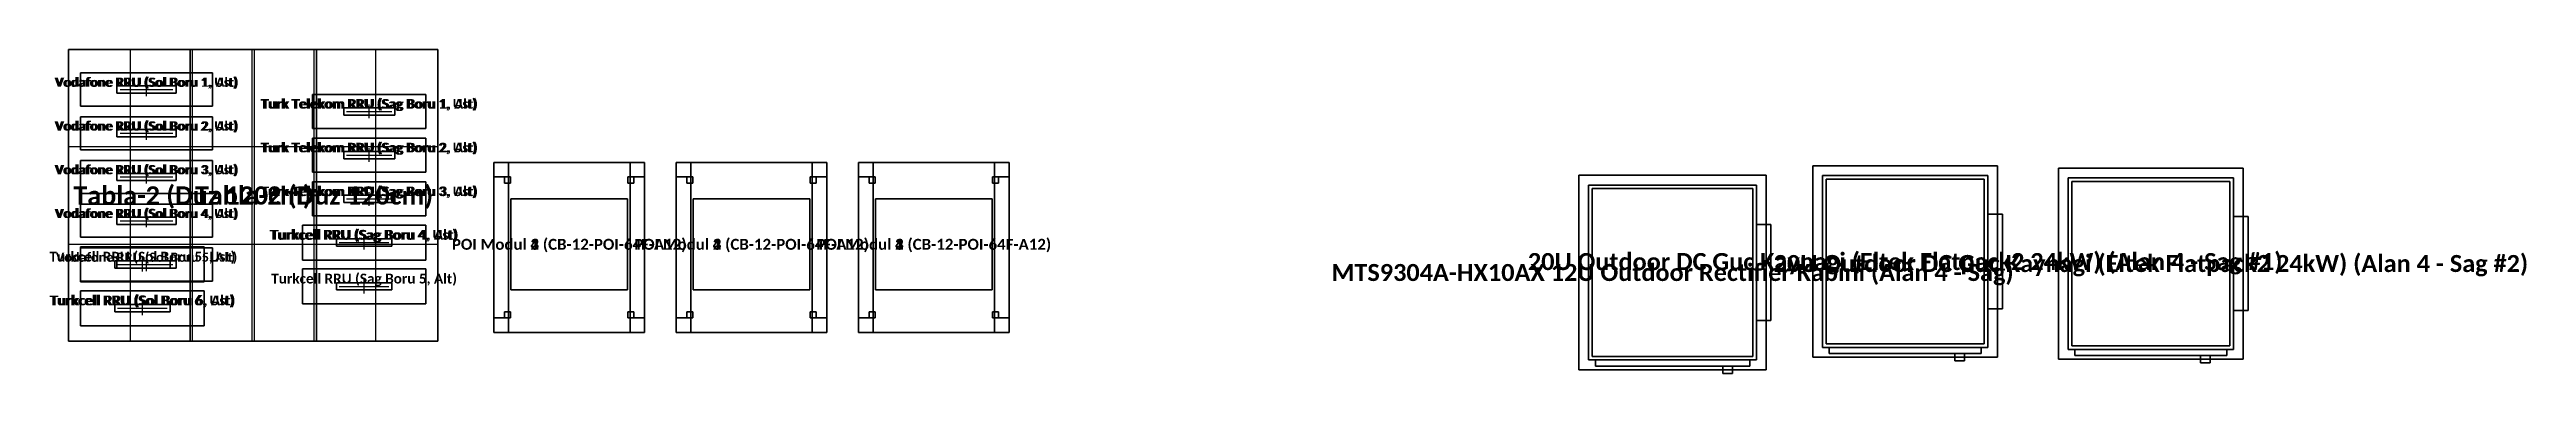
# Model space of a CAD drawing. Header units: metres. Extents: x -25 to 25, y -60.4 to 35.
# Drawn here: x 12.26 to 22.45, y -60.39 to -59.06 of the extents above; entities that cross this region are included whole.
import ezdxf
from ezdxf.enums import TextEntityAlignment as Align

# ---------------------------------------------------------------- set-up
doc = ezdxf.new("R2010")
doc.units = ezdxf.units.M
for name, color, linetype in [('BLOK_OZEL_PLATFORM', 140, 'CONTINUOUS'), ('EKP_POI_MODULLERI', 40, 'CONTINUOUS'), ('EKP_POI_TASIYICI_SASE', 30, 'CONTINUOUS'), ('EKP_RECTIFIER_ELTEK_20U', 3, 'CONTINUOUS'), ('EKP_RECTIFIER_MTS9304A', 94, 'CONTINUOUS'), ('EKP_TURK_TELEKOM_RRU', 4, 'CONTINUOUS'), ('EKP_TURKCELL_RRU', 5, 'CONTINUOUS'), ('EKP_VODAFONE_RRU', 1, 'CONTINUOUS')]:
    doc.layers.add(name, color=color, linetype=linetype)
doc.styles.get("Standard").update_dxf_attribs({"font": 'calibrib.ttf'})

msp = doc.modelspace()

# ---------------------------------------------------------------- texts
at = {"layer": 'BLOK_OZEL_PLATFORM'}
for p in [(12.85, -59.656), (13.35, -59.656)]:
    msp.add_text('Tabla-2 (Duz 120cm)', height=0.075, dxfattribs=at).set_placement(p, align=Align.MIDDLE_CENTER)
at = {"layer": 'EKP_POI_MODULLERI'}
for s, p in [('POI Modul 1 (CB-12-POI-64F-A12)', (14.4, -59.857)), ('POI Modul 2 (CB-12-POI-64F-A12)', (14.4, -59.857)), ('POI Modul 3 (CB-12-POI-64F-A12)', (14.4, -59.857)), ('POI Modul 4 (CB-12-POI-64F-A12)', (14.4, -59.857)), ('POI Modul 1 (CB-12-POI-64F-A12)', (15.15, -59.857)), ('POI Modul 2 (CB-12-POI-64F-A12)', (15.15, -59.857)), ('POI Modul 3 (CB-12-POI-64F-A12)', (15.15, -59.857)), ('POI Modul 4 (CB-12-POI-64F-A12)', (15.15, -59.857)), ('POI Modul 1 (CB-12-POI-64F-A12)', (15.9, -59.857)), ('POI Modul 2 (CB-12-POI-64F-A12)', (15.9, -59.857)), ('POI Modul 3 (CB-12-POI-64F-A12)', (15.9, -59.857)), ('POI Modul 4 (CB-12-POI-64F-A12)', (15.9, -59.857))]:
    msp.add_text(s, height=0.045, dxfattribs=at).set_placement(p, align=Align.MIDDLE_CENTER)
at = {"layer": 'EKP_RECTIFIER_ELTEK_20U'}
for s, p in [('20U Outdoor DC Guc Kaynagi (Eltek Flatpack2 24kW) (Alan 4 - Sag #1)', (19.896, -59.928)), ('20U Outdoor DC Guc Kaynagi (Eltek Flatpack2 24kW) (Alan 4 - Sag #2)', (20.907, -59.936))]:
    msp.add_text(s, height=0.07, dxfattribs=at).set_placement(p, align=Align.MIDDLE_CENTER)
at = {"layer": 'EKP_RECTIFIER_MTS9304A'}
msp.add_text('MTS9304A-HX10AX 12U Outdoor Rectifier Kabini (Alan 4 - Sag)', height=0.07, dxfattribs=at).set_placement((18.939, -59.973), align=Align.MIDDLE_CENTER)
at = {"layer": 'EKP_TURK_TELEKOM_RRU'}
for s, p in [('Turk Telekom RRU (Sag Boru 1, Ust)', (13.577, -59.279)), ('Turk Telekom RRU (Sag Boru 1, Alt)', (13.577, -59.279)), ('Turk Telekom RRU (Sag Boru 2, Ust)', (13.577, -59.459)), ('Turk Telekom RRU (Sag Boru 2, Alt)', (13.577, -59.459)), ('Turk Telekom RRU (Sag Boru 3, Ust)', (13.577, -59.639)), ('Turk Telekom RRU (Sag Boru 3, Alt)', (13.577, -59.639))]:
    msp.add_text(s, height=0.0392, dxfattribs=at).set_placement(p, align=Align.MIDDLE_CENTER)
at = {"layer": 'EKP_TURKCELL_RRU'}
for s, p in [('Turkcell RRU (Sag Boru 4, Ust)', (13.556, -59.818)), ('Turkcell RRU (Sag Boru 4, Alt)', (13.556, -59.818)), ('Turkcell RRU (Sol Boru 5, Ust)', (12.644, -59.908)), ('Turkcell RRU (Sag Boru 5, Alt)', (13.556, -59.998)), ('Turkcell RRU (Sol Boru 6, Ust)', (12.644, -60.088)), ('Turkcell RRU (Sol Boru 6, Alt)', (12.644, -60.088))]:
    msp.add_text(s, height=0.0406, dxfattribs=at).set_placement(p, align=Align.MIDDLE_CENTER)
at = {"layer": 'EKP_VODAFONE_RRU'}
for s, p in [('Vodafone RRU (Sol Boru 1, Ust)', (12.661, -59.19)), ('Vodafone RRU (Sol Boru 1, Alt)', (12.661, -59.19)), ('Vodafone RRU (Sol Boru 2, Ust)', (12.661, -59.37)), ('Vodafone RRU (Sol Boru 2, Alt)', (12.661, -59.37)), ('Vodafone RRU (Sol Boru 3, Ust)', (12.661, -59.55)), ('Vodafone RRU (Sol Boru 3, Alt)', (12.661, -59.55)), ('Vodafone RRU (Sol Boru 4, Ust)', (12.661, -59.73)), ('Vodafone RRU (Sol Boru 4, Alt)', (12.661, -59.73)), ('Vodafone RRU (Sol Boru 5, Alt)', (12.661, -59.91))]:
    msp.add_text(s, height=0.0378, dxfattribs=at).set_placement(p, align=Align.MIDDLE_CENTER)

# ---------------------------------------------------------------- linework, layer by layer
at = {"layer": 'BLOK_OZEL_PLATFORM'}
for p, q in [((13.36, -59.055, 18.092), (12.34, -59.055, 18.092)), ((12.34, -59.055, 18.092), (12.34, -60.256, 18.092)), ((13.36, -59.055, 18.132), (12.34, -59.055, 18.132)), ((12.34, -59.055, 18.132), (12.34, -60.256, 18.132)), ((12.34, -59.055, 18.092), (12.34, -59.055, 18.132)), ((12.595, -60.256, 18.132), (12.595, -59.055, 18.132)), ((13.86, -59.055, 18.092), (12.84, -59.055, 18.092)), ((12.84, -59.055, 18.092), (12.84, -60.256, 18.092)), ((13.86, -59.055, 18.132), (12.84, -59.055, 18.132)), ((12.84, -59.055, 18.132), (12.84, -60.256, 18.132)), ((12.84, -59.055, 18.092), (12.84, -59.055, 18.132)), ((12.85, -60.256, 18.132), (12.85, -59.055, 18.132)), ((13.095, -60.256, 18.132), (13.095, -59.055, 18.132)), ((13.105, -60.256, 18.132), (13.105, -59.055, 18.132)), ((13.35, -60.256, 18.132), (13.35, -59.055, 18.132)), ((13.36, -60.256, 18.092), (13.36, -59.055, 18.092)), ((13.36, -60.256, 18.132), (13.36, -59.055, 18.132)), ((13.36, -59.055, 18.092), (13.36, -59.055, 18.132)), ((13.605, -60.256, 18.132), (13.605, -59.055, 18.132)), ((13.86, -60.256, 18.092), (13.86, -59.055, 18.092)), ((13.86, -60.256, 18.132), (13.86, -59.055, 18.132)), ((13.86, -59.055, 18.092), (13.86, -59.055, 18.132)), ((12.34, -59.455, 18.132), (13.36, -59.455, 18.132)), ((12.84, -59.455, 18.132), (13.86, -59.455, 18.132)), ((12.34, -59.856, 18.132), (13.36, -59.856, 18.132)), ((12.84, -59.856, 18.132), (13.86, -59.856, 18.132)), ((12.34, -60.256, 18.092), (13.36, -60.256, 18.092)), ((12.34, -60.256, 18.132), (13.36, -60.256, 18.132)), ((12.34, -60.256, 18.092), (12.34, -60.256, 18.132)), ((12.84, -60.256, 18.092), (13.86, -60.256, 18.092)), ((12.84, -60.256, 18.132), (13.86, -60.256, 18.132)), ((12.84, -60.256, 18.092), (12.84, -60.256, 18.132)), ((13.36, -60.256, 18.092), (13.36, -60.256, 18.132)), ((13.86, -60.256, 18.092), (13.86, -60.256, 18.132))]:
    msp.add_line(p, q, dxfattribs=at)
for points in [[(12.34, -60.256, 18.092), (13.36, -60.256, 18.092), (13.36, -59.055, 18.092), (12.34, -59.055, 18.092)], [(12.34, -60.256, 18.132), (13.36, -60.256, 18.132), (13.36, -59.055, 18.132), (12.34, -59.055, 18.132)], [(12.34, -59.055, 18.092), (13.36, -59.055, 18.092), (13.36, -59.055, 18.132), (12.34, -59.055, 18.132)], [(12.34, -60.256, 18.092), (12.34, -59.055, 18.092), (12.34, -59.055, 18.132), (12.34, -60.256, 18.132)], [(12.84, -60.256, 18.092), (13.86, -60.256, 18.092), (13.86, -59.055, 18.092), (12.84, -59.055, 18.092)], [(12.84, -60.256, 18.132), (13.86, -60.256, 18.132), (13.86, -59.055, 18.132), (12.84, -59.055, 18.132)], [(12.84, -59.055, 18.092), (13.86, -59.055, 18.092), (13.86, -59.055, 18.132), (12.84, -59.055, 18.132)], [(12.84, -60.256, 18.092), (12.84, -59.055, 18.092), (12.84, -59.055, 18.132), (12.84, -60.256, 18.132)], [(13.36, -60.256, 18.092), (13.36, -59.055, 18.092), (13.36, -59.055, 18.132), (13.36, -60.256, 18.132)], [(13.86, -60.256, 18.092), (13.86, -59.055, 18.092), (13.86, -59.055, 18.132), (13.86, -60.256, 18.132)], [(12.34, -60.256, 18.092), (13.36, -60.256, 18.092), (13.36, -60.256, 18.132), (12.34, -60.256, 18.132)], [(12.84, -60.256, 18.092), (13.86, -60.256, 18.092), (13.86, -60.256, 18.132), (12.84, -60.256, 18.132)]]:
    msp.add_3dface(points, dxfattribs=at)
at = {"layer": 'EKP_POI_MODULLERI'}
for p, q in [((14.64, -59.67, 18.279), (14.16, -59.67, 18.279)), ((14.16, -59.67, 18.279), (14.16, -60.045, 18.279)), ((14.64, -59.67, 18.543), (14.16, -59.67, 18.543)), ((14.16, -59.67, 18.543), (14.16, -60.045, 18.543)), ((14.16, -59.67, 18.279), (14.16, -59.67, 18.543)), ((14.64, -59.67, 18.594), (14.16, -59.67, 18.594)), ((14.16, -59.67, 18.594), (14.16, -60.045, 18.594)), ((14.64, -59.67, 18.858), (14.16, -59.67, 18.858)), ((14.16, -59.67, 18.858), (14.16, -60.045, 18.858)), ((14.16, -59.67, 18.594), (14.16, -59.67, 18.858)), ((14.64, -59.67, 18.909), (14.16, -59.67, 18.909)), ((14.16, -59.67, 18.909), (14.16, -60.045, 18.909)), ((14.64, -59.67, 19.173), (14.16, -59.67, 19.173)), ((14.16, -59.67, 19.173), (14.16, -60.045, 19.173)), ((14.16, -59.67, 18.909), (14.16, -59.67, 19.173)), ((14.64, -59.67, 19.224), (14.16, -59.67, 19.224)), ((14.16, -59.67, 19.224), (14.16, -60.045, 19.224)), ((14.64, -59.67, 19.488), (14.16, -59.67, 19.488)), ((14.16, -59.67, 19.488), (14.16, -60.045, 19.488)), ((14.16, -59.67, 19.224), (14.16, -59.67, 19.488)), ((14.64, -60.045, 18.279), (14.64, -59.67, 18.279)), ((14.64, -60.045, 18.543), (14.64, -59.67, 18.543)), ((14.64, -59.67, 18.279), (14.64, -59.67, 18.543)), ((14.64, -60.045, 18.594), (14.64, -59.67, 18.594)), ((14.64, -60.045, 18.858), (14.64, -59.67, 18.858)), ((14.64, -59.67, 18.594), (14.64, -59.67, 18.858)), ((14.64, -60.045, 18.909), (14.64, -59.67, 18.909)), ((14.64, -60.045, 19.173), (14.64, -59.67, 19.173)), ((14.64, -59.67, 18.909), (14.64, -59.67, 19.173)), ((14.64, -60.045, 19.224), (14.64, -59.67, 19.224)), ((14.64, -60.045, 19.488), (14.64, -59.67, 19.488)), ((14.64, -59.67, 19.224), (14.64, -59.67, 19.488)), ((15.39, -59.67, 18.279), (14.91, -59.67, 18.279)), ((14.91, -59.67, 18.279), (14.91, -60.045, 18.279)), ((15.39, -59.67, 18.543), (14.91, -59.67, 18.543)), ((14.91, -59.67, 18.543), (14.91, -60.045, 18.543)), ((14.91, -59.67, 18.279), (14.91, -59.67, 18.543)), ((15.39, -59.67, 18.594), (14.91, -59.67, 18.594)), ((14.91, -59.67, 18.594), (14.91, -60.045, 18.594)), ((15.39, -59.67, 18.858), (14.91, -59.67, 18.858)), ((14.91, -59.67, 18.858), (14.91, -60.045, 18.858)), ((14.91, -59.67, 18.594), (14.91, -59.67, 18.858)), ((15.39, -59.67, 18.909), (14.91, -59.67, 18.909)), ((14.91, -59.67, 18.909), (14.91, -60.045, 18.909)), ((15.39, -59.67, 19.173), (14.91, -59.67, 19.173)), ((14.91, -59.67, 19.173), (14.91, -60.045, 19.173)), ((14.91, -59.67, 18.909), (14.91, -59.67, 19.173)), ((15.39, -59.67, 19.224), (14.91, -59.67, 19.224)), ((14.91, -59.67, 19.224), (14.91, -60.045, 19.224)), ((15.39, -59.67, 19.488), (14.91, -59.67, 19.488)), ((14.91, -59.67, 19.488), (14.91, -60.045, 19.488)), ((14.91, -59.67, 19.224), (14.91, -59.67, 19.488)), ((15.39, -60.045, 18.279), (15.39, -59.67, 18.279)), ((15.39, -60.045, 18.543), (15.39, -59.67, 18.543)), ((15.39, -59.67, 18.279), (15.39, -59.67, 18.543)), ((15.39, -60.045, 18.594), (15.39, -59.67, 18.594)), ((15.39, -60.045, 18.858), (15.39, -59.67, 18.858)), ((15.39, -59.67, 18.594), (15.39, -59.67, 18.858)), ((15.39, -60.045, 18.909), (15.39, -59.67, 18.909)), ((15.39, -60.045, 19.173), (15.39, -59.67, 19.173)), ((15.39, -59.67, 18.909), (15.39, -59.67, 19.173)), ((15.39, -60.045, 19.224), (15.39, -59.67, 19.224)), ((15.39, -60.045, 19.488), (15.39, -59.67, 19.488)), ((15.39, -59.67, 19.224), (15.39, -59.67, 19.488)), ((16.14, -59.67, 18.279), (15.66, -59.67, 18.279)), ((15.66, -59.67, 18.279), (15.66, -60.045, 18.279)), ((16.14, -59.67, 18.543), (15.66, -59.67, 18.543)), ((15.66, -59.67, 18.543), (15.66, -60.045, 18.543)), ((15.66, -59.67, 18.279), (15.66, -59.67, 18.543)), ((16.14, -59.67, 18.594), (15.66, -59.67, 18.594)), ((15.66, -59.67, 18.594), (15.66, -60.045, 18.594)), ((16.14, -59.67, 18.858), (15.66, -59.67, 18.858)), ((15.66, -59.67, 18.858), (15.66, -60.045, 18.858)), ((15.66, -59.67, 18.594), (15.66, -59.67, 18.858)), ((16.14, -59.67, 18.909), (15.66, -59.67, 18.909)), ((15.66, -59.67, 18.909), (15.66, -60.045, 18.909)), ((16.14, -59.67, 19.173), (15.66, -59.67, 19.173)), ((15.66, -59.67, 19.173), (15.66, -60.045, 19.173)), ((15.66, -59.67, 18.909), (15.66, -59.67, 19.173)), ((16.14, -59.67, 19.224), (15.66, -59.67, 19.224)), ((15.66, -59.67, 19.224), (15.66, -60.045, 19.224)), ((16.14, -59.67, 19.488), (15.66, -59.67, 19.488)), ((15.66, -59.67, 19.488), (15.66, -60.045, 19.488)), ((15.66, -59.67, 19.224), (15.66, -59.67, 19.488)), ((16.14, -60.045, 18.279), (16.14, -59.67, 18.279)), ((16.14, -60.045, 18.543), (16.14, -59.67, 18.543)), ((16.14, -59.67, 18.279), (16.14, -59.67, 18.543)), ((16.14, -60.045, 18.594), (16.14, -59.67, 18.594)), ((16.14, -60.045, 18.858), (16.14, -59.67, 18.858)), ((16.14, -59.67, 18.594), (16.14, -59.67, 18.858)), ((16.14, -60.045, 18.909), (16.14, -59.67, 18.909)), ((16.14, -60.045, 19.173), (16.14, -59.67, 19.173)), ((16.14, -59.67, 18.909), (16.14, -59.67, 19.173)), ((16.14, -60.045, 19.224), (16.14, -59.67, 19.224)), ((16.14, -60.045, 19.488), (16.14, -59.67, 19.488)), ((16.14, -59.67, 19.224), (16.14, -59.67, 19.488)), ((14.16, -60.045, 18.279), (14.64, -60.045, 18.279)), ((14.16, -60.045, 18.543), (14.64, -60.045, 18.543)), ((14.16, -60.045, 18.279), (14.16, -60.045, 18.543)), ((14.16, -60.045, 18.594), (14.64, -60.045, 18.594)), ((14.16, -60.045, 18.858), (14.64, -60.045, 18.858)), ((14.16, -60.045, 18.594), (14.16, -60.045, 18.858)), ((14.16, -60.045, 18.909), (14.64, -60.045, 18.909)), ((14.16, -60.045, 19.173), (14.64, -60.045, 19.173)), ((14.16, -60.045, 18.909), (14.16, -60.045, 19.173)), ((14.16, -60.045, 19.224), (14.64, -60.045, 19.224)), ((14.16, -60.045, 19.488), (14.64, -60.045, 19.488)), ((14.16, -60.045, 19.224), (14.16, -60.045, 19.488)), ((14.64, -60.045, 18.279), (14.64, -60.045, 18.543)), ((14.64, -60.045, 18.594), (14.64, -60.045, 18.858)), ((14.64, -60.045, 18.909), (14.64, -60.045, 19.173)), ((14.64, -60.045, 19.224), (14.64, -60.045, 19.488)), ((14.91, -60.045, 18.279), (15.39, -60.045, 18.279)), ((14.91, -60.045, 18.543), (15.39, -60.045, 18.543)), ((14.91, -60.045, 18.279), (14.91, -60.045, 18.543)), ((14.91, -60.045, 18.594), (15.39, -60.045, 18.594)), ((14.91, -60.045, 18.858), (15.39, -60.045, 18.858)), ((14.91, -60.045, 18.594), (14.91, -60.045, 18.858)), ((14.91, -60.045, 18.909), (15.39, -60.045, 18.909)), ((14.91, -60.045, 19.173), (15.39, -60.045, 19.173)), ((14.91, -60.045, 18.909), (14.91, -60.045, 19.173)), ((14.91, -60.045, 19.224), (15.39, -60.045, 19.224)), ((14.91, -60.045, 19.488), (15.39, -60.045, 19.488)), ((14.91, -60.045, 19.224), (14.91, -60.045, 19.488)), ((15.39, -60.045, 18.279), (15.39, -60.045, 18.543)), ((15.39, -60.045, 18.594), (15.39, -60.045, 18.858)), ((15.39, -60.045, 18.909), (15.39, -60.045, 19.173)), ((15.39, -60.045, 19.224), (15.39, -60.045, 19.488)), ((15.66, -60.045, 18.279), (16.14, -60.045, 18.279)), ((15.66, -60.045, 18.543), (16.14, -60.045, 18.543)), ((15.66, -60.045, 18.279), (15.66, -60.045, 18.543)), ((15.66, -60.045, 18.594), (16.14, -60.045, 18.594)), ((15.66, -60.045, 18.858), (16.14, -60.045, 18.858)), ((15.66, -60.045, 18.594), (15.66, -60.045, 18.858)), ((15.66, -60.045, 18.909), (16.14, -60.045, 18.909)), ((15.66, -60.045, 19.173), (16.14, -60.045, 19.173)), ((15.66, -60.045, 18.909), (15.66, -60.045, 19.173)), ((15.66, -60.045, 19.224), (16.14, -60.045, 19.224)), ((15.66, -60.045, 19.488), (16.14, -60.045, 19.488)), ((15.66, -60.045, 19.224), (15.66, -60.045, 19.488)), ((16.14, -60.045, 18.279), (16.14, -60.045, 18.543)), ((16.14, -60.045, 18.594), (16.14, -60.045, 18.858)), ((16.14, -60.045, 18.909), (16.14, -60.045, 19.173)), ((16.14, -60.045, 19.224), (16.14, -60.045, 19.488))]:
    msp.add_line(p, q, dxfattribs=at)
for points in [[(14.16, -60.045, 18.279), (14.64, -60.045, 18.279), (14.64, -59.67, 18.279), (14.16, -59.67, 18.279)], [(14.16, -60.045, 18.543), (14.64, -60.045, 18.543), (14.64, -59.67, 18.543), (14.16, -59.67, 18.543)], [(14.16, -59.67, 18.279), (14.64, -59.67, 18.279), (14.64, -59.67, 18.543), (14.16, -59.67, 18.543)], [(14.16, -60.045, 18.279), (14.16, -59.67, 18.279), (14.16, -59.67, 18.543), (14.16, -60.045, 18.543)], [(14.16, -60.045, 18.594), (14.64, -60.045, 18.594), (14.64, -59.67, 18.594), (14.16, -59.67, 18.594)], [(14.16, -60.045, 18.858), (14.64, -60.045, 18.858), (14.64, -59.67, 18.858), (14.16, -59.67, 18.858)], [(14.16, -59.67, 18.594), (14.64, -59.67, 18.594), (14.64, -59.67, 18.858), (14.16, -59.67, 18.858)], [(14.16, -60.045, 18.594), (14.16, -59.67, 18.594), (14.16, -59.67, 18.858), (14.16, -60.045, 18.858)], [(14.16, -60.045, 18.909), (14.64, -60.045, 18.909), (14.64, -59.67, 18.909), (14.16, -59.67, 18.909)], [(14.16, -60.045, 19.173), (14.64, -60.045, 19.173), (14.64, -59.67, 19.173), (14.16, -59.67, 19.173)], [(14.16, -59.67, 18.909), (14.64, -59.67, 18.909), (14.64, -59.67, 19.173), (14.16, -59.67, 19.173)], [(14.16, -60.045, 18.909), (14.16, -59.67, 18.909), (14.16, -59.67, 19.173), (14.16, -60.045, 19.173)], [(14.16, -60.045, 19.224), (14.64, -60.045, 19.224), (14.64, -59.67, 19.224), (14.16, -59.67, 19.224)], [(14.16, -60.045, 19.488), (14.64, -60.045, 19.488), (14.64, -59.67, 19.488), (14.16, -59.67, 19.488)], [(14.16, -59.67, 19.224), (14.64, -59.67, 19.224), (14.64, -59.67, 19.488), (14.16, -59.67, 19.488)], [(14.16, -60.045, 19.224), (14.16, -59.67, 19.224), (14.16, -59.67, 19.488), (14.16, -60.045, 19.488)], [(14.64, -60.045, 18.279), (14.64, -59.67, 18.279), (14.64, -59.67, 18.543), (14.64, -60.045, 18.543)], [(14.64, -60.045, 18.594), (14.64, -59.67, 18.594), (14.64, -59.67, 18.858), (14.64, -60.045, 18.858)], [(14.64, -60.045, 18.909), (14.64, -59.67, 18.909), (14.64, -59.67, 19.173), (14.64, -60.045, 19.173)], [(14.64, -60.045, 19.224), (14.64, -59.67, 19.224), (14.64, -59.67, 19.488), (14.64, -60.045, 19.488)], [(14.91, -60.045, 18.279), (15.39, -60.045, 18.279), (15.39, -59.67, 18.279), (14.91, -59.67, 18.279)], [(14.91, -60.045, 18.543), (15.39, -60.045, 18.543), (15.39, -59.67, 18.543), (14.91, -59.67, 18.543)], [(14.91, -59.67, 18.279), (15.39, -59.67, 18.279), (15.39, -59.67, 18.543), (14.91, -59.67, 18.543)], [(14.91, -60.045, 18.279), (14.91, -59.67, 18.279), (14.91, -59.67, 18.543), (14.91, -60.045, 18.543)], [(14.91, -60.045, 18.594), (15.39, -60.045, 18.594), (15.39, -59.67, 18.594), (14.91, -59.67, 18.594)], [(14.91, -60.045, 18.858), (15.39, -60.045, 18.858), (15.39, -59.67, 18.858), (14.91, -59.67, 18.858)], [(14.91, -59.67, 18.594), (15.39, -59.67, 18.594), (15.39, -59.67, 18.858), (14.91, -59.67, 18.858)], [(14.91, -60.045, 18.594), (14.91, -59.67, 18.594), (14.91, -59.67, 18.858), (14.91, -60.045, 18.858)], [(14.91, -60.045, 18.909), (15.39, -60.045, 18.909), (15.39, -59.67, 18.909), (14.91, -59.67, 18.909)], [(14.91, -60.045, 19.173), (15.39, -60.045, 19.173), (15.39, -59.67, 19.173), (14.91, -59.67, 19.173)], [(14.91, -59.67, 18.909), (15.39, -59.67, 18.909), (15.39, -59.67, 19.173), (14.91, -59.67, 19.173)], [(14.91, -60.045, 18.909), (14.91, -59.67, 18.909), (14.91, -59.67, 19.173), (14.91, -60.045, 19.173)], [(14.91, -60.045, 19.224), (15.39, -60.045, 19.224), (15.39, -59.67, 19.224), (14.91, -59.67, 19.224)], [(14.91, -60.045, 19.488), (15.39, -60.045, 19.488), (15.39, -59.67, 19.488), (14.91, -59.67, 19.488)], [(14.91, -59.67, 19.224), (15.39, -59.67, 19.224), (15.39, -59.67, 19.488), (14.91, -59.67, 19.488)], [(14.91, -60.045, 19.224), (14.91, -59.67, 19.224), (14.91, -59.67, 19.488), (14.91, -60.045, 19.488)], [(15.39, -60.045, 18.279), (15.39, -59.67, 18.279), (15.39, -59.67, 18.543), (15.39, -60.045, 18.543)], [(15.39, -60.045, 18.594), (15.39, -59.67, 18.594), (15.39, -59.67, 18.858), (15.39, -60.045, 18.858)], [(15.39, -60.045, 18.909), (15.39, -59.67, 18.909), (15.39, -59.67, 19.173), (15.39, -60.045, 19.173)], [(15.39, -60.045, 19.224), (15.39, -59.67, 19.224), (15.39, -59.67, 19.488), (15.39, -60.045, 19.488)], [(15.66, -60.045, 18.279), (16.14, -60.045, 18.279), (16.14, -59.67, 18.279), (15.66, -59.67, 18.279)], [(15.66, -60.045, 18.543), (16.14, -60.045, 18.543), (16.14, -59.67, 18.543), (15.66, -59.67, 18.543)], [(15.66, -59.67, 18.279), (16.14, -59.67, 18.279), (16.14, -59.67, 18.543), (15.66, -59.67, 18.543)], [(15.66, -60.045, 18.279), (15.66, -59.67, 18.279), (15.66, -59.67, 18.543), (15.66, -60.045, 18.543)], [(15.66, -60.045, 18.594), (16.14, -60.045, 18.594), (16.14, -59.67, 18.594), (15.66, -59.67, 18.594)], [(15.66, -60.045, 18.858), (16.14, -60.045, 18.858), (16.14, -59.67, 18.858), (15.66, -59.67, 18.858)], [(15.66, -59.67, 18.594), (16.14, -59.67, 18.594), (16.14, -59.67, 18.858), (15.66, -59.67, 18.858)], [(15.66, -60.045, 18.594), (15.66, -59.67, 18.594), (15.66, -59.67, 18.858), (15.66, -60.045, 18.858)], [(15.66, -60.045, 18.909), (16.14, -60.045, 18.909), (16.14, -59.67, 18.909), (15.66, -59.67, 18.909)], [(15.66, -60.045, 19.173), (16.14, -60.045, 19.173), (16.14, -59.67, 19.173), (15.66, -59.67, 19.173)], [(15.66, -59.67, 18.909), (16.14, -59.67, 18.909), (16.14, -59.67, 19.173), (15.66, -59.67, 19.173)], [(15.66, -60.045, 18.909), (15.66, -59.67, 18.909), (15.66, -59.67, 19.173), (15.66, -60.045, 19.173)], [(15.66, -60.045, 19.224), (16.14, -60.045, 19.224), (16.14, -59.67, 19.224), (15.66, -59.67, 19.224)], [(15.66, -60.045, 19.488), (16.14, -60.045, 19.488), (16.14, -59.67, 19.488), (15.66, -59.67, 19.488)], [(15.66, -59.67, 19.224), (16.14, -59.67, 19.224), (16.14, -59.67, 19.488), (15.66, -59.67, 19.488)], [(15.66, -60.045, 19.224), (15.66, -59.67, 19.224), (15.66, -59.67, 19.488), (15.66, -60.045, 19.488)], [(16.14, -60.045, 18.279), (16.14, -59.67, 18.279), (16.14, -59.67, 18.543), (16.14, -60.045, 18.543)], [(16.14, -60.045, 18.594), (16.14, -59.67, 18.594), (16.14, -59.67, 18.858), (16.14, -60.045, 18.858)], [(16.14, -60.045, 18.909), (16.14, -59.67, 18.909), (16.14, -59.67, 19.173), (16.14, -60.045, 19.173)], [(16.14, -60.045, 19.224), (16.14, -59.67, 19.224), (16.14, -59.67, 19.488), (16.14, -60.045, 19.488)], [(14.16, -60.045, 18.279), (14.64, -60.045, 18.279), (14.64, -60.045, 18.543), (14.16, -60.045, 18.543)], [(14.16, -60.045, 18.594), (14.64, -60.045, 18.594), (14.64, -60.045, 18.858), (14.16, -60.045, 18.858)], [(14.16, -60.045, 18.909), (14.64, -60.045, 18.909), (14.64, -60.045, 19.173), (14.16, -60.045, 19.173)], [(14.16, -60.045, 19.224), (14.64, -60.045, 19.224), (14.64, -60.045, 19.488), (14.16, -60.045, 19.488)], [(14.91, -60.045, 18.279), (15.39, -60.045, 18.279), (15.39, -60.045, 18.543), (14.91, -60.045, 18.543)], [(14.91, -60.045, 18.594), (15.39, -60.045, 18.594), (15.39, -60.045, 18.858), (14.91, -60.045, 18.858)], [(14.91, -60.045, 18.909), (15.39, -60.045, 18.909), (15.39, -60.045, 19.173), (14.91, -60.045, 19.173)], [(14.91, -60.045, 19.224), (15.39, -60.045, 19.224), (15.39, -60.045, 19.488), (14.91, -60.045, 19.488)], [(15.66, -60.045, 18.279), (16.14, -60.045, 18.279), (16.14, -60.045, 18.543), (15.66, -60.045, 18.543)], [(15.66, -60.045, 18.594), (16.14, -60.045, 18.594), (16.14, -60.045, 18.858), (15.66, -60.045, 18.858)], [(15.66, -60.045, 18.909), (16.14, -60.045, 18.909), (16.14, -60.045, 19.173), (15.66, -60.045, 19.173)], [(15.66, -60.045, 19.224), (16.14, -60.045, 19.224), (16.14, -60.045, 19.488), (15.66, -60.045, 19.488)]]:
    msp.add_3dface(points, dxfattribs=at)
at = {"layer": 'EKP_POI_TASIYICI_SASE'}
for p, q in [((14.71, -59.52, 18.121), (14.09, -59.52, 18.121)), ((14.09, -59.52, 18.121), (14.09, -60.22, 18.121)), ((14.71, -59.52, 18.221), (14.09, -59.52, 18.221)), ((14.09, -59.52, 18.221), (14.09, -60.22, 18.221)), ((14.09, -59.52, 18.121), (14.09, -59.52, 18.221)), ((14.15, -59.52, 18.221), (14.09, -59.52, 18.221)), ((14.09, -59.52, 18.221), (14.09, -59.58, 18.221)), ((14.15, -59.52, 19.541), (14.09, -59.52, 19.541)), ((14.09, -59.52, 19.541), (14.09, -59.58, 19.541)), ((14.09, -59.52, 18.221), (14.09, -59.52, 19.541)), ((14.71, -59.52, 19.541), (14.09, -59.52, 19.541)), ((14.09, -59.52, 19.541), (14.09, -60.22, 19.541)), ((14.71, -59.52, 19.601), (14.09, -59.52, 19.601)), ((14.09, -59.52, 19.601), (14.09, -60.22, 19.601)), ((14.09, -59.52, 19.541), (14.09, -59.52, 19.601)), ((14.09, -59.58, 18.221), (14.15, -59.58, 18.221)), ((14.09, -59.58, 19.541), (14.15, -59.58, 19.541)), ((14.09, -59.58, 18.221), (14.09, -59.58, 19.541)), ((14.15, -59.58, 18.261), (14.09, -59.58, 18.261)), ((14.09, -59.58, 18.261), (14.09, -60.16, 18.261)), ((14.15, -59.58, 18.301), (14.09, -59.58, 18.301)), ((14.09, -59.58, 18.301), (14.09, -60.16, 18.301)), ((14.09, -59.58, 18.261), (14.09, -59.58, 18.301)), ((14.15, -59.58, 18.861), (14.09, -59.58, 18.861)), ((14.09, -59.58, 18.861), (14.09, -60.16, 18.861)), ((14.15, -59.58, 18.901), (14.09, -59.58, 18.901)), ((14.09, -59.58, 18.901), (14.09, -60.16, 18.901)), ((14.09, -59.58, 18.861), (14.09, -59.58, 18.901)), ((14.15, -59.58, 19.481), (14.09, -59.58, 19.481)), ((14.09, -59.58, 19.481), (14.09, -60.16, 19.481)), ((14.15, -59.58, 19.521), (14.09, -59.58, 19.521)), ((14.09, -59.58, 19.521), (14.09, -60.16, 19.521)), ((14.09, -59.58, 19.481), (14.09, -59.58, 19.521)), ((14.159, -59.58, 18.221), (14.134, -59.58, 18.221)), ((14.134, -59.58, 18.221), (14.134, -59.605, 18.221)), ((14.159, -59.58, 19.541), (14.134, -59.58, 19.541)), ((14.134, -59.58, 19.541), (14.134, -59.605, 19.541)), ((14.134, -59.58, 18.221), (14.134, -59.58, 19.541)), ((14.134, -59.605, 18.221), (14.159, -59.605, 18.221)), ((14.134, -59.605, 19.541), (14.159, -59.605, 19.541)), ((14.134, -59.605, 18.221), (14.134, -59.605, 19.541)), ((14.15, -59.58, 18.221), (14.15, -59.52, 18.221)), ((14.15, -59.58, 19.541), (14.15, -59.52, 19.541)), ((14.15, -59.52, 18.221), (14.15, -59.52, 19.541)), ((14.15, -59.58, 18.221), (14.15, -59.58, 19.541)), ((14.15, -60.16, 18.261), (14.15, -59.58, 18.261)), ((14.15, -60.16, 18.301), (14.15, -59.58, 18.301)), ((14.15, -59.58, 18.261), (14.15, -59.58, 18.301)), ((14.15, -60.16, 18.861), (14.15, -59.58, 18.861)), ((14.15, -60.16, 18.901), (14.15, -59.58, 18.901)), ((14.15, -59.58, 18.861), (14.15, -59.58, 18.901)), ((14.15, -60.16, 19.481), (14.15, -59.58, 19.481)), ((14.15, -60.16, 19.521), (14.15, -59.58, 19.521)), ((14.15, -59.58, 19.481), (14.15, -59.58, 19.521)), ((14.159, -59.605, 18.221), (14.159, -59.58, 18.221)), ((14.159, -59.605, 19.541), (14.159, -59.58, 19.541)), ((14.159, -59.58, 18.221), (14.159, -59.58, 19.541)), ((14.159, -59.605, 18.221), (14.159, -59.605, 19.541)), ((14.666, -59.58, 18.221), (14.641, -59.58, 18.221)), ((14.641, -59.58, 18.221), (14.641, -59.605, 18.221)), ((14.666, -59.58, 19.541), (14.641, -59.58, 19.541)), ((14.641, -59.58, 19.541), (14.641, -59.605, 19.541)), ((14.641, -59.58, 18.221), (14.641, -59.58, 19.541)), ((14.641, -59.605, 18.221), (14.666, -59.605, 18.221)), ((14.641, -59.605, 19.541), (14.666, -59.605, 19.541)), ((14.641, -59.605, 18.221), (14.641, -59.605, 19.541)), ((14.71, -59.52, 18.221), (14.65, -59.52, 18.221)), ((14.65, -59.52, 18.221), (14.65, -59.58, 18.221)), ((14.71, -59.52, 19.541), (14.65, -59.52, 19.541)), ((14.65, -59.52, 19.541), (14.65, -59.58, 19.541)), ((14.65, -59.52, 18.221), (14.65, -59.52, 19.541)), ((14.65, -59.58, 18.221), (14.71, -59.58, 18.221)), ((14.65, -59.58, 19.541), (14.71, -59.58, 19.541)), ((14.65, -59.58, 18.221), (14.65, -59.58, 19.541)), ((14.71, -59.58, 18.261), (14.65, -59.58, 18.261)), ((14.65, -59.58, 18.261), (14.65, -60.16, 18.261)), ((14.71, -59.58, 18.301), (14.65, -59.58, 18.301)), ((14.65, -59.58, 18.301), (14.65, -60.16, 18.301)), ((14.65, -59.58, 18.261), (14.65, -59.58, 18.301)), ((14.71, -59.58, 18.861), (14.65, -59.58, 18.861)), ((14.65, -59.58, 18.861), (14.65, -60.16, 18.861)), ((14.71, -59.58, 18.901), (14.65, -59.58, 18.901)), ((14.65, -59.58, 18.901), (14.65, -60.16, 18.901)), ((14.65, -59.58, 18.861), (14.65, -59.58, 18.901)), ((14.71, -59.58, 19.481), (14.65, -59.58, 19.481)), ((14.65, -59.58, 19.481), (14.65, -60.16, 19.481)), ((14.71, -59.58, 19.521), (14.65, -59.58, 19.521)), ((14.65, -59.58, 19.521), (14.65, -60.16, 19.521)), ((14.65, -59.58, 19.481), (14.65, -59.58, 19.521)), ((14.666, -59.605, 18.221), (14.666, -59.58, 18.221)), ((14.666, -59.605, 19.541), (14.666, -59.58, 19.541)), ((14.666, -59.58, 18.221), (14.666, -59.58, 19.541)), ((14.666, -59.605, 18.221), (14.666, -59.605, 19.541)), ((14.71, -60.22, 18.121), (14.71, -59.52, 18.121)), ((14.71, -60.22, 18.221), (14.71, -59.52, 18.221)), ((14.71, -59.52, 18.121), (14.71, -59.52, 18.221)), ((14.71, -59.58, 18.221), (14.71, -59.52, 18.221)), ((14.71, -59.58, 19.541), (14.71, -59.52, 19.541)), ((14.71, -59.52, 18.221), (14.71, -59.52, 19.541)), ((14.71, -60.22, 19.541), (14.71, -59.52, 19.541)), ((14.71, -60.22, 19.601), (14.71, -59.52, 19.601)), ((14.71, -59.52, 19.541), (14.71, -59.52, 19.601)), ((14.71, -59.58, 18.221), (14.71, -59.58, 19.541)), ((14.71, -60.16, 18.261), (14.71, -59.58, 18.261)), ((14.71, -60.16, 18.301), (14.71, -59.58, 18.301)), ((14.71, -59.58, 18.261), (14.71, -59.58, 18.301)), ((14.71, -60.16, 18.861), (14.71, -59.58, 18.861)), ((14.71, -60.16, 18.901), (14.71, -59.58, 18.901)), ((14.71, -59.58, 18.861), (14.71, -59.58, 18.901)), ((14.71, -60.16, 19.481), (14.71, -59.58, 19.481)), ((14.71, -60.16, 19.521), (14.71, -59.58, 19.521)), ((14.71, -59.58, 19.481), (14.71, -59.58, 19.521)), ((15.46, -59.52, 18.121), (14.84, -59.52, 18.121)), ((14.84, -59.52, 18.121), (14.84, -60.22, 18.121)), ((15.46, -59.52, 18.221), (14.84, -59.52, 18.221)), ((14.84, -59.52, 18.221), (14.84, -60.22, 18.221)), ((14.84, -59.52, 18.121), (14.84, -59.52, 18.221)), ((14.9, -59.52, 18.221), (14.84, -59.52, 18.221)), ((14.84, -59.52, 18.221), (14.84, -59.58, 18.221)), ((14.9, -59.52, 19.541), (14.84, -59.52, 19.541)), ((14.84, -59.52, 19.541), (14.84, -59.58, 19.541)), ((14.84, -59.52, 18.221), (14.84, -59.52, 19.541)), ((15.46, -59.52, 19.541), (14.84, -59.52, 19.541)), ((14.84, -59.52, 19.541), (14.84, -60.22, 19.541)), ((15.46, -59.52, 19.601), (14.84, -59.52, 19.601)), ((14.84, -59.52, 19.601), (14.84, -60.22, 19.601)), ((14.84, -59.52, 19.541), (14.84, -59.52, 19.601)), ((14.84, -59.58, 18.221), (14.9, -59.58, 18.221)), ((14.84, -59.58, 19.541), (14.9, -59.58, 19.541)), ((14.84, -59.58, 18.221), (14.84, -59.58, 19.541)), ((14.9, -59.58, 18.261), (14.84, -59.58, 18.261)), ((14.84, -59.58, 18.261), (14.84, -60.16, 18.261)), ((14.9, -59.58, 18.301), (14.84, -59.58, 18.301)), ((14.84, -59.58, 18.301), (14.84, -60.16, 18.301)), ((14.84, -59.58, 18.261), (14.84, -59.58, 18.301)), ((14.9, -59.58, 18.861), (14.84, -59.58, 18.861)), ((14.84, -59.58, 18.861), (14.84, -60.16, 18.861)), ((14.9, -59.58, 18.901), (14.84, -59.58, 18.901)), ((14.84, -59.58, 18.901), (14.84, -60.16, 18.901)), ((14.84, -59.58, 18.861), (14.84, -59.58, 18.901)), ((14.9, -59.58, 19.481), (14.84, -59.58, 19.481)), ((14.84, -59.58, 19.481), (14.84, -60.16, 19.481)), ((14.9, -59.58, 19.521), (14.84, -59.58, 19.521)), ((14.84, -59.58, 19.521), (14.84, -60.16, 19.521)), ((14.84, -59.58, 19.481), (14.84, -59.58, 19.521)), ((14.909, -59.58, 18.221), (14.884, -59.58, 18.221)), ((14.884, -59.58, 18.221), (14.884, -59.605, 18.221)), ((14.909, -59.58, 19.541), (14.884, -59.58, 19.541)), ((14.884, -59.58, 19.541), (14.884, -59.605, 19.541)), ((14.884, -59.58, 18.221), (14.884, -59.58, 19.541)), ((14.884, -59.605, 18.221), (14.909, -59.605, 18.221)), ((14.884, -59.605, 19.541), (14.909, -59.605, 19.541)), ((14.884, -59.605, 18.221), (14.884, -59.605, 19.541)), ((14.9, -59.58, 18.221), (14.9, -59.52, 18.221)), ((14.9, -59.58, 19.541), (14.9, -59.52, 19.541)), ((14.9, -59.52, 18.221), (14.9, -59.52, 19.541)), ((14.9, -59.58, 18.221), (14.9, -59.58, 19.541)), ((14.9, -60.16, 18.261), (14.9, -59.58, 18.261)), ((14.9, -60.16, 18.301), (14.9, -59.58, 18.301)), ((14.9, -59.58, 18.261), (14.9, -59.58, 18.301)), ((14.9, -60.16, 18.861), (14.9, -59.58, 18.861)), ((14.9, -60.16, 18.901), (14.9, -59.58, 18.901)), ((14.9, -59.58, 18.861), (14.9, -59.58, 18.901)), ((14.9, -60.16, 19.481), (14.9, -59.58, 19.481)), ((14.9, -60.16, 19.521), (14.9, -59.58, 19.521)), ((14.9, -59.58, 19.481), (14.9, -59.58, 19.521)), ((14.909, -59.605, 18.221), (14.909, -59.58, 18.221)), ((14.909, -59.605, 19.541), (14.909, -59.58, 19.541)), ((14.909, -59.58, 18.221), (14.909, -59.58, 19.541)), ((14.909, -59.605, 18.221), (14.909, -59.605, 19.541)), ((15.416, -59.58, 18.221), (15.391, -59.58, 18.221)), ((15.391, -59.58, 18.221), (15.391, -59.605, 18.221)), ((15.416, -59.58, 19.541), (15.391, -59.58, 19.541)), ((15.391, -59.58, 19.541), (15.391, -59.605, 19.541)), ((15.391, -59.58, 18.221), (15.391, -59.58, 19.541)), ((15.391, -59.605, 18.221), (15.416, -59.605, 18.221)), ((15.391, -59.605, 19.541), (15.416, -59.605, 19.541)), ((15.391, -59.605, 18.221), (15.391, -59.605, 19.541)), ((15.46, -59.52, 18.221), (15.4, -59.52, 18.221)), ((15.4, -59.52, 18.221), (15.4, -59.58, 18.221)), ((15.46, -59.52, 19.541), (15.4, -59.52, 19.541)), ((15.4, -59.52, 19.541), (15.4, -59.58, 19.541)), ((15.4, -59.52, 18.221), (15.4, -59.52, 19.541)), ((15.4, -59.58, 18.221), (15.46, -59.58, 18.221)), ((15.4, -59.58, 19.541), (15.46, -59.58, 19.541)), ((15.4, -59.58, 18.221), (15.4, -59.58, 19.541)), ((15.46, -59.58, 18.261), (15.4, -59.58, 18.261)), ((15.4, -59.58, 18.261), (15.4, -60.16, 18.261)), ((15.46, -59.58, 18.301), (15.4, -59.58, 18.301)), ((15.4, -59.58, 18.301), (15.4, -60.16, 18.301)), ((15.4, -59.58, 18.261), (15.4, -59.58, 18.301)), ((15.46, -59.58, 18.861), (15.4, -59.58, 18.861)), ((15.4, -59.58, 18.861), (15.4, -60.16, 18.861)), ((15.46, -59.58, 18.901), (15.4, -59.58, 18.901)), ((15.4, -59.58, 18.901), (15.4, -60.16, 18.901)), ((15.4, -59.58, 18.861), (15.4, -59.58, 18.901)), ((15.46, -59.58, 19.481), (15.4, -59.58, 19.481)), ((15.4, -59.58, 19.481), (15.4, -60.16, 19.481)), ((15.46, -59.58, 19.521), (15.4, -59.58, 19.521)), ((15.4, -59.58, 19.521), (15.4, -60.16, 19.521)), ((15.4, -59.58, 19.481), (15.4, -59.58, 19.521)), ((15.416, -59.605, 18.221), (15.416, -59.58, 18.221)), ((15.416, -59.605, 19.541), (15.416, -59.58, 19.541)), ((15.416, -59.58, 18.221), (15.416, -59.58, 19.541)), ((15.416, -59.605, 18.221), (15.416, -59.605, 19.541)), ((15.46, -60.22, 18.121), (15.46, -59.52, 18.121)), ((15.46, -60.22, 18.221), (15.46, -59.52, 18.221)), ((15.46, -59.52, 18.121), (15.46, -59.52, 18.221)), ((15.46, -59.58, 18.221), (15.46, -59.52, 18.221)), ((15.46, -59.58, 19.541), (15.46, -59.52, 19.541)), ((15.46, -59.52, 18.221), (15.46, -59.52, 19.541)), ((15.46, -60.22, 19.541), (15.46, -59.52, 19.541)), ((15.46, -60.22, 19.601), (15.46, -59.52, 19.601)), ((15.46, -59.52, 19.541), (15.46, -59.52, 19.601)), ((15.46, -59.58, 18.221), (15.46, -59.58, 19.541)), ((15.46, -60.16, 18.261), (15.46, -59.58, 18.261)), ((15.46, -60.16, 18.301), (15.46, -59.58, 18.301)), ((15.46, -59.58, 18.261), (15.46, -59.58, 18.301)), ((15.46, -60.16, 18.861), (15.46, -59.58, 18.861)), ((15.46, -60.16, 18.901), (15.46, -59.58, 18.901)), ((15.46, -59.58, 18.861), (15.46, -59.58, 18.901)), ((15.46, -60.16, 19.481), (15.46, -59.58, 19.481)), ((15.46, -60.16, 19.521), (15.46, -59.58, 19.521)), ((15.46, -59.58, 19.481), (15.46, -59.58, 19.521)), ((16.21, -59.52, 18.121), (15.59, -59.52, 18.121)), ((15.59, -59.52, 18.121), (15.59, -60.22, 18.121)), ((16.21, -59.52, 18.221), (15.59, -59.52, 18.221)), ((15.59, -59.52, 18.221), (15.59, -60.22, 18.221)), ((15.59, -59.52, 18.121), (15.59, -59.52, 18.221)), ((15.65, -59.52, 18.221), (15.59, -59.52, 18.221)), ((15.59, -59.52, 18.221), (15.59, -59.58, 18.221)), ((15.65, -59.52, 19.541), (15.59, -59.52, 19.541)), ((15.59, -59.52, 19.541), (15.59, -59.58, 19.541)), ((15.59, -59.52, 18.221), (15.59, -59.52, 19.541)), ((16.21, -59.52, 19.541), (15.59, -59.52, 19.541)), ((15.59, -59.52, 19.541), (15.59, -60.22, 19.541)), ((16.21, -59.52, 19.601), (15.59, -59.52, 19.601)), ((15.59, -59.52, 19.601), (15.59, -60.22, 19.601)), ((15.59, -59.52, 19.541), (15.59, -59.52, 19.601)), ((15.59, -59.58, 18.221), (15.65, -59.58, 18.221)), ((15.59, -59.58, 19.541), (15.65, -59.58, 19.541)), ((15.59, -59.58, 18.221), (15.59, -59.58, 19.541)), ((15.65, -59.58, 18.261), (15.59, -59.58, 18.261)), ((15.59, -59.58, 18.261), (15.59, -60.16, 18.261)), ((15.65, -59.58, 18.301), (15.59, -59.58, 18.301)), ((15.59, -59.58, 18.301), (15.59, -60.16, 18.301)), ((15.59, -59.58, 18.261), (15.59, -59.58, 18.301)), ((15.65, -59.58, 18.861), (15.59, -59.58, 18.861)), ((15.59, -59.58, 18.861), (15.59, -60.16, 18.861)), ((15.65, -59.58, 18.901), (15.59, -59.58, 18.901)), ((15.59, -59.58, 18.901), (15.59, -60.16, 18.901)), ((15.59, -59.58, 18.861), (15.59, -59.58, 18.901)), ((15.65, -59.58, 19.481), (15.59, -59.58, 19.481)), ((15.59, -59.58, 19.481), (15.59, -60.16, 19.481)), ((15.65, -59.58, 19.521), (15.59, -59.58, 19.521)), ((15.59, -59.58, 19.521), (15.59, -60.16, 19.521)), ((15.59, -59.58, 19.481), (15.59, -59.58, 19.521)), ((15.659, -59.58, 18.221), (15.634, -59.58, 18.221)), ((15.634, -59.58, 18.221), (15.634, -59.605, 18.221)), ((15.659, -59.58, 19.541), (15.634, -59.58, 19.541)), ((15.634, -59.58, 19.541), (15.634, -59.605, 19.541)), ((15.634, -59.58, 18.221), (15.634, -59.58, 19.541)), ((15.634, -59.605, 18.221), (15.659, -59.605, 18.221)), ((15.634, -59.605, 19.541), (15.659, -59.605, 19.541)), ((15.634, -59.605, 18.221), (15.634, -59.605, 19.541)), ((15.65, -59.58, 18.221), (15.65, -59.52, 18.221)), ((15.65, -59.58, 19.541), (15.65, -59.52, 19.541)), ((15.65, -59.52, 18.221), (15.65, -59.52, 19.541)), ((15.65, -59.58, 18.221), (15.65, -59.58, 19.541)), ((15.65, -60.16, 18.261), (15.65, -59.58, 18.261)), ((15.65, -60.16, 18.301), (15.65, -59.58, 18.301)), ((15.65, -59.58, 18.261), (15.65, -59.58, 18.301)), ((15.65, -60.16, 18.861), (15.65, -59.58, 18.861)), ((15.65, -60.16, 18.901), (15.65, -59.58, 18.901)), ((15.65, -59.58, 18.861), (15.65, -59.58, 18.901)), ((15.65, -60.16, 19.481), (15.65, -59.58, 19.481)), ((15.65, -60.16, 19.521), (15.65, -59.58, 19.521)), ((15.65, -59.58, 19.481), (15.65, -59.58, 19.521)), ((15.659, -59.605, 18.221), (15.659, -59.58, 18.221)), ((15.659, -59.605, 19.541), (15.659, -59.58, 19.541)), ((15.659, -59.58, 18.221), (15.659, -59.58, 19.541)), ((15.659, -59.605, 18.221), (15.659, -59.605, 19.541)), ((16.166, -59.58, 18.221), (16.141, -59.58, 18.221)), ((16.141, -59.58, 18.221), (16.141, -59.605, 18.221)), ((16.166, -59.58, 19.541), (16.141, -59.58, 19.541)), ((16.141, -59.58, 19.541), (16.141, -59.605, 19.541)), ((16.141, -59.58, 18.221), (16.141, -59.58, 19.541)), ((16.141, -59.605, 18.221), (16.166, -59.605, 18.221)), ((16.141, -59.605, 19.541), (16.166, -59.605, 19.541)), ((16.141, -59.605, 18.221), (16.141, -59.605, 19.541)), ((16.21, -59.52, 18.221), (16.15, -59.52, 18.221)), ((16.15, -59.52, 18.221), (16.15, -59.58, 18.221)), ((16.21, -59.52, 19.541), (16.15, -59.52, 19.541)), ((16.15, -59.52, 19.541), (16.15, -59.58, 19.541)), ((16.15, -59.52, 18.221), (16.15, -59.52, 19.541)), ((16.15, -59.58, 18.221), (16.21, -59.58, 18.221)), ((16.15, -59.58, 19.541), (16.21, -59.58, 19.541)), ((16.15, -59.58, 18.221), (16.15, -59.58, 19.541)), ((16.21, -59.58, 18.261), (16.15, -59.58, 18.261)), ((16.15, -59.58, 18.261), (16.15, -60.16, 18.261)), ((16.21, -59.58, 18.301), (16.15, -59.58, 18.301)), ((16.15, -59.58, 18.301), (16.15, -60.16, 18.301)), ((16.15, -59.58, 18.261), (16.15, -59.58, 18.301)), ((16.21, -59.58, 18.861), (16.15, -59.58, 18.861)), ((16.15, -59.58, 18.861), (16.15, -60.16, 18.861)), ((16.21, -59.58, 18.901), (16.15, -59.58, 18.901)), ((16.15, -59.58, 18.901), (16.15, -60.16, 18.901)), ((16.15, -59.58, 18.861), (16.15, -59.58, 18.901)), ((16.21, -59.58, 19.481), (16.15, -59.58, 19.481)), ((16.15, -59.58, 19.481), (16.15, -60.16, 19.481)), ((16.21, -59.58, 19.521), (16.15, -59.58, 19.521)), ((16.15, -59.58, 19.521), (16.15, -60.16, 19.521)), ((16.15, -59.58, 19.481), (16.15, -59.58, 19.521)), ((16.166, -59.605, 18.221), (16.166, -59.58, 18.221)), ((16.166, -59.605, 19.541), (16.166, -59.58, 19.541)), ((16.166, -59.58, 18.221), (16.166, -59.58, 19.541)), ((16.166, -59.605, 18.221), (16.166, -59.605, 19.541)), ((16.21, -60.22, 18.121), (16.21, -59.52, 18.121)), ((16.21, -60.22, 18.221), (16.21, -59.52, 18.221)), ((16.21, -59.52, 18.121), (16.21, -59.52, 18.221)), ((16.21, -59.58, 18.221), (16.21, -59.52, 18.221)), ((16.21, -59.58, 19.541), (16.21, -59.52, 19.541)), ((16.21, -59.52, 18.221), (16.21, -59.52, 19.541)), ((16.21, -60.22, 19.541), (16.21, -59.52, 19.541)), ((16.21, -60.22, 19.601), (16.21, -59.52, 19.601)), ((16.21, -59.52, 19.541), (16.21, -59.52, 19.601)), ((16.21, -59.58, 18.221), (16.21, -59.58, 19.541)), ((16.21, -60.16, 18.261), (16.21, -59.58, 18.261)), ((16.21, -60.16, 18.301), (16.21, -59.58, 18.301)), ((16.21, -59.58, 18.261), (16.21, -59.58, 18.301)), ((16.21, -60.16, 18.861), (16.21, -59.58, 18.861)), ((16.21, -60.16, 18.901), (16.21, -59.58, 18.901)), ((16.21, -59.58, 18.861), (16.21, -59.58, 18.901)), ((16.21, -60.16, 19.481), (16.21, -59.58, 19.481)), ((16.21, -60.16, 19.521), (16.21, -59.58, 19.521)), ((16.21, -59.58, 19.481), (16.21, -59.58, 19.521)), ((14.15, -60.16, 18.221), (14.09, -60.16, 18.221)), ((14.09, -60.16, 18.221), (14.09, -60.22, 18.221)), ((14.15, -60.16, 19.541), (14.09, -60.16, 19.541)), ((14.09, -60.16, 19.541), (14.09, -60.22, 19.541)), ((14.09, -60.16, 18.221), (14.09, -60.16, 19.541)), ((14.09, -60.16, 18.261), (14.15, -60.16, 18.261)), ((14.09, -60.16, 18.301), (14.15, -60.16, 18.301)), ((14.09, -60.16, 18.261), (14.09, -60.16, 18.301)), ((14.09, -60.16, 18.861), (14.15, -60.16, 18.861)), ((14.09, -60.16, 18.901), (14.15, -60.16, 18.901)), ((14.09, -60.16, 18.861), (14.09, -60.16, 18.901)), ((14.09, -60.16, 19.481), (14.15, -60.16, 19.481)), ((14.09, -60.16, 19.521), (14.15, -60.16, 19.521)), ((14.09, -60.16, 19.481), (14.09, -60.16, 19.521)), ((14.09, -60.22, 18.121), (14.71, -60.22, 18.121)), ((14.09, -60.22, 18.221), (14.71, -60.22, 18.221)), ((14.09, -60.22, 18.121), (14.09, -60.22, 18.221)), ((14.09, -60.22, 18.221), (14.15, -60.22, 18.221)), ((14.09, -60.22, 19.541), (14.15, -60.22, 19.541)), ((14.09, -60.22, 18.221), (14.09, -60.22, 19.541)), ((14.09, -60.22, 19.541), (14.71, -60.22, 19.541)), ((14.09, -60.22, 19.601), (14.71, -60.22, 19.601)), ((14.09, -60.22, 19.541), (14.09, -60.22, 19.601)), ((14.159, -60.135, 18.221), (14.134, -60.135, 18.221)), ((14.134, -60.135, 18.221), (14.134, -60.16, 18.221)), ((14.159, -60.135, 19.541), (14.134, -60.135, 19.541)), ((14.134, -60.135, 19.541), (14.134, -60.16, 19.541)), ((14.134, -60.135, 18.221), (14.134, -60.135, 19.541)), ((14.134, -60.16, 18.221), (14.159, -60.16, 18.221)), ((14.134, -60.16, 19.541), (14.159, -60.16, 19.541)), ((14.134, -60.16, 18.221), (14.134, -60.16, 19.541)), ((14.15, -60.22, 18.221), (14.15, -60.16, 18.221)), ((14.15, -60.22, 19.541), (14.15, -60.16, 19.541)), ((14.15, -60.16, 18.221), (14.15, -60.16, 19.541)), ((14.15, -60.16, 18.261), (14.15, -60.16, 18.301)), ((14.15, -60.16, 18.861), (14.15, -60.16, 18.901)), ((14.15, -60.16, 19.481), (14.15, -60.16, 19.521)), ((14.15, -60.22, 18.221), (14.15, -60.22, 19.541)), ((14.159, -60.16, 18.221), (14.159, -60.135, 18.221)), ((14.159, -60.16, 19.541), (14.159, -60.135, 19.541)), ((14.159, -60.135, 18.221), (14.159, -60.135, 19.541)), ((14.159, -60.16, 18.221), (14.159, -60.16, 19.541)), ((14.666, -60.135, 18.221), (14.641, -60.135, 18.221)), ((14.641, -60.135, 18.221), (14.641, -60.16, 18.221)), ((14.666, -60.135, 19.541), (14.641, -60.135, 19.541)), ((14.641, -60.135, 19.541), (14.641, -60.16, 19.541)), ((14.641, -60.135, 18.221), (14.641, -60.135, 19.541)), ((14.641, -60.16, 18.221), (14.666, -60.16, 18.221)), ((14.641, -60.16, 19.541), (14.666, -60.16, 19.541)), ((14.641, -60.16, 18.221), (14.641, -60.16, 19.541)), ((14.71, -60.16, 18.221), (14.65, -60.16, 18.221)), ((14.65, -60.16, 18.221), (14.65, -60.22, 18.221)), ((14.71, -60.16, 19.541), (14.65, -60.16, 19.541)), ((14.65, -60.16, 19.541), (14.65, -60.22, 19.541)), ((14.65, -60.16, 18.221), (14.65, -60.16, 19.541)), ((14.65, -60.16, 18.261), (14.71, -60.16, 18.261)), ((14.65, -60.16, 18.301), (14.71, -60.16, 18.301)), ((14.65, -60.16, 18.261), (14.65, -60.16, 18.301)), ((14.65, -60.16, 18.861), (14.71, -60.16, 18.861)), ((14.65, -60.16, 18.901), (14.71, -60.16, 18.901)), ((14.65, -60.16, 18.861), (14.65, -60.16, 18.901)), ((14.65, -60.16, 19.481), (14.71, -60.16, 19.481)), ((14.65, -60.16, 19.521), (14.71, -60.16, 19.521)), ((14.65, -60.16, 19.481), (14.65, -60.16, 19.521)), ((14.65, -60.22, 18.221), (14.71, -60.22, 18.221)), ((14.65, -60.22, 19.541), (14.71, -60.22, 19.541)), ((14.65, -60.22, 18.221), (14.65, -60.22, 19.541)), ((14.666, -60.16, 18.221), (14.666, -60.135, 18.221)), ((14.666, -60.16, 19.541), (14.666, -60.135, 19.541)), ((14.666, -60.135, 18.221), (14.666, -60.135, 19.541)), ((14.666, -60.16, 18.221), (14.666, -60.16, 19.541)), ((14.71, -60.22, 18.221), (14.71, -60.16, 18.221)), ((14.71, -60.22, 19.541), (14.71, -60.16, 19.541)), ((14.71, -60.16, 18.221), (14.71, -60.16, 19.541)), ((14.71, -60.16, 18.261), (14.71, -60.16, 18.301)), ((14.71, -60.16, 18.861), (14.71, -60.16, 18.901)), ((14.71, -60.16, 19.481), (14.71, -60.16, 19.521)), ((14.71, -60.22, 18.121), (14.71, -60.22, 18.221)), ((14.71, -60.22, 18.221), (14.71, -60.22, 19.541)), ((14.71, -60.22, 19.541), (14.71, -60.22, 19.601)), ((14.9, -60.16, 18.221), (14.84, -60.16, 18.221)), ((14.84, -60.16, 18.221), (14.84, -60.22, 18.221)), ((14.9, -60.16, 19.541), (14.84, -60.16, 19.541)), ((14.84, -60.16, 19.541), (14.84, -60.22, 19.541)), ((14.84, -60.16, 18.221), (14.84, -60.16, 19.541)), ((14.84, -60.16, 18.261), (14.9, -60.16, 18.261)), ((14.84, -60.16, 18.301), (14.9, -60.16, 18.301)), ((14.84, -60.16, 18.261), (14.84, -60.16, 18.301)), ((14.84, -60.16, 18.861), (14.9, -60.16, 18.861)), ((14.84, -60.16, 18.901), (14.9, -60.16, 18.901)), ((14.84, -60.16, 18.861), (14.84, -60.16, 18.901)), ((14.84, -60.16, 19.481), (14.9, -60.16, 19.481)), ((14.84, -60.16, 19.521), (14.9, -60.16, 19.521)), ((14.84, -60.16, 19.481), (14.84, -60.16, 19.521)), ((14.84, -60.22, 18.121), (15.46, -60.22, 18.121)), ((14.84, -60.22, 18.221), (15.46, -60.22, 18.221)), ((14.84, -60.22, 18.121), (14.84, -60.22, 18.221)), ((14.84, -60.22, 18.221), (14.9, -60.22, 18.221)), ((14.84, -60.22, 19.541), (14.9, -60.22, 19.541)), ((14.84, -60.22, 18.221), (14.84, -60.22, 19.541)), ((14.84, -60.22, 19.541), (15.46, -60.22, 19.541)), ((14.84, -60.22, 19.601), (15.46, -60.22, 19.601)), ((14.84, -60.22, 19.541), (14.84, -60.22, 19.601)), ((14.909, -60.135, 18.221), (14.884, -60.135, 18.221)), ((14.884, -60.135, 18.221), (14.884, -60.16, 18.221)), ((14.909, -60.135, 19.541), (14.884, -60.135, 19.541)), ((14.884, -60.135, 19.541), (14.884, -60.16, 19.541)), ((14.884, -60.135, 18.221), (14.884, -60.135, 19.541)), ((14.884, -60.16, 18.221), (14.909, -60.16, 18.221)), ((14.884, -60.16, 19.541), (14.909, -60.16, 19.541)), ((14.884, -60.16, 18.221), (14.884, -60.16, 19.541)), ((14.9, -60.22, 18.221), (14.9, -60.16, 18.221)), ((14.9, -60.22, 19.541), (14.9, -60.16, 19.541)), ((14.9, -60.16, 18.221), (14.9, -60.16, 19.541)), ((14.9, -60.16, 18.261), (14.9, -60.16, 18.301)), ((14.9, -60.16, 18.861), (14.9, -60.16, 18.901)), ((14.9, -60.16, 19.481), (14.9, -60.16, 19.521)), ((14.9, -60.22, 18.221), (14.9, -60.22, 19.541)), ((14.909, -60.16, 18.221), (14.909, -60.135, 18.221)), ((14.909, -60.16, 19.541), (14.909, -60.135, 19.541)), ((14.909, -60.135, 18.221), (14.909, -60.135, 19.541)), ((14.909, -60.16, 18.221), (14.909, -60.16, 19.541)), ((15.416, -60.135, 18.221), (15.391, -60.135, 18.221)), ((15.391, -60.135, 18.221), (15.391, -60.16, 18.221)), ((15.416, -60.135, 19.541), (15.391, -60.135, 19.541)), ((15.391, -60.135, 19.541), (15.391, -60.16, 19.541)), ((15.391, -60.135, 18.221), (15.391, -60.135, 19.541)), ((15.391, -60.16, 18.221), (15.416, -60.16, 18.221)), ((15.391, -60.16, 19.541), (15.416, -60.16, 19.541)), ((15.391, -60.16, 18.221), (15.391, -60.16, 19.541)), ((15.46, -60.16, 18.221), (15.4, -60.16, 18.221)), ((15.4, -60.16, 18.221), (15.4, -60.22, 18.221)), ((15.46, -60.16, 19.541), (15.4, -60.16, 19.541)), ((15.4, -60.16, 19.541), (15.4, -60.22, 19.541)), ((15.4, -60.16, 18.221), (15.4, -60.16, 19.541)), ((15.4, -60.16, 18.261), (15.46, -60.16, 18.261)), ((15.4, -60.16, 18.301), (15.46, -60.16, 18.301)), ((15.4, -60.16, 18.261), (15.4, -60.16, 18.301)), ((15.4, -60.16, 18.861), (15.46, -60.16, 18.861)), ((15.4, -60.16, 18.901), (15.46, -60.16, 18.901)), ((15.4, -60.16, 18.861), (15.4, -60.16, 18.901)), ((15.4, -60.16, 19.481), (15.46, -60.16, 19.481)), ((15.4, -60.16, 19.521), (15.46, -60.16, 19.521)), ((15.4, -60.16, 19.481), (15.4, -60.16, 19.521)), ((15.4, -60.22, 18.221), (15.46, -60.22, 18.221)), ((15.4, -60.22, 19.541), (15.46, -60.22, 19.541)), ((15.4, -60.22, 18.221), (15.4, -60.22, 19.541)), ((15.416, -60.16, 18.221), (15.416, -60.135, 18.221)), ((15.416, -60.16, 19.541), (15.416, -60.135, 19.541)), ((15.416, -60.135, 18.221), (15.416, -60.135, 19.541)), ((15.416, -60.16, 18.221), (15.416, -60.16, 19.541)), ((15.46, -60.22, 18.221), (15.46, -60.16, 18.221)), ((15.46, -60.22, 19.541), (15.46, -60.16, 19.541)), ((15.46, -60.16, 18.221), (15.46, -60.16, 19.541)), ((15.46, -60.16, 18.261), (15.46, -60.16, 18.301)), ((15.46, -60.16, 18.861), (15.46, -60.16, 18.901)), ((15.46, -60.16, 19.481), (15.46, -60.16, 19.521)), ((15.46, -60.22, 18.121), (15.46, -60.22, 18.221)), ((15.46, -60.22, 18.221), (15.46, -60.22, 19.541)), ((15.46, -60.22, 19.541), (15.46, -60.22, 19.601)), ((15.65, -60.16, 18.221), (15.59, -60.16, 18.221)), ((15.59, -60.16, 18.221), (15.59, -60.22, 18.221)), ((15.65, -60.16, 19.541), (15.59, -60.16, 19.541)), ((15.59, -60.16, 19.541), (15.59, -60.22, 19.541)), ((15.59, -60.16, 18.221), (15.59, -60.16, 19.541)), ((15.59, -60.16, 18.261), (15.65, -60.16, 18.261)), ((15.59, -60.16, 18.301), (15.65, -60.16, 18.301)), ((15.59, -60.16, 18.261), (15.59, -60.16, 18.301)), ((15.59, -60.16, 18.861), (15.65, -60.16, 18.861)), ((15.59, -60.16, 18.901), (15.65, -60.16, 18.901)), ((15.59, -60.16, 18.861), (15.59, -60.16, 18.901)), ((15.59, -60.16, 19.481), (15.65, -60.16, 19.481)), ((15.59, -60.16, 19.521), (15.65, -60.16, 19.521)), ((15.59, -60.16, 19.481), (15.59, -60.16, 19.521)), ((15.59, -60.22, 18.121), (16.21, -60.22, 18.121)), ((15.59, -60.22, 18.221), (16.21, -60.22, 18.221)), ((15.59, -60.22, 18.121), (15.59, -60.22, 18.221)), ((15.59, -60.22, 18.221), (15.65, -60.22, 18.221)), ((15.59, -60.22, 19.541), (15.65, -60.22, 19.541)), ((15.59, -60.22, 18.221), (15.59, -60.22, 19.541)), ((15.59, -60.22, 19.541), (16.21, -60.22, 19.541)), ((15.59, -60.22, 19.601), (16.21, -60.22, 19.601)), ((15.59, -60.22, 19.541), (15.59, -60.22, 19.601)), ((15.659, -60.135, 18.221), (15.634, -60.135, 18.221)), ((15.634, -60.135, 18.221), (15.634, -60.16, 18.221)), ((15.659, -60.135, 19.541), (15.634, -60.135, 19.541)), ((15.634, -60.135, 19.541), (15.634, -60.16, 19.541)), ((15.634, -60.135, 18.221), (15.634, -60.135, 19.541)), ((15.634, -60.16, 18.221), (15.659, -60.16, 18.221)), ((15.634, -60.16, 19.541), (15.659, -60.16, 19.541)), ((15.634, -60.16, 18.221), (15.634, -60.16, 19.541)), ((15.65, -60.22, 18.221), (15.65, -60.16, 18.221)), ((15.65, -60.22, 19.541), (15.65, -60.16, 19.541)), ((15.65, -60.16, 18.221), (15.65, -60.16, 19.541)), ((15.65, -60.16, 18.261), (15.65, -60.16, 18.301)), ((15.65, -60.16, 18.861), (15.65, -60.16, 18.901)), ((15.65, -60.16, 19.481), (15.65, -60.16, 19.521)), ((15.65, -60.22, 18.221), (15.65, -60.22, 19.541)), ((15.659, -60.16, 18.221), (15.659, -60.135, 18.221)), ((15.659, -60.16, 19.541), (15.659, -60.135, 19.541)), ((15.659, -60.135, 18.221), (15.659, -60.135, 19.541)), ((15.659, -60.16, 18.221), (15.659, -60.16, 19.541)), ((16.166, -60.135, 18.221), (16.141, -60.135, 18.221)), ((16.141, -60.135, 18.221), (16.141, -60.16, 18.221)), ((16.166, -60.135, 19.541), (16.141, -60.135, 19.541)), ((16.141, -60.135, 19.541), (16.141, -60.16, 19.541)), ((16.141, -60.135, 18.221), (16.141, -60.135, 19.541)), ((16.141, -60.16, 18.221), (16.166, -60.16, 18.221)), ((16.141, -60.16, 19.541), (16.166, -60.16, 19.541)), ((16.141, -60.16, 18.221), (16.141, -60.16, 19.541)), ((16.21, -60.16, 18.221), (16.15, -60.16, 18.221)), ((16.15, -60.16, 18.221), (16.15, -60.22, 18.221)), ((16.21, -60.16, 19.541), (16.15, -60.16, 19.541)), ((16.15, -60.16, 19.541), (16.15, -60.22, 19.541)), ((16.15, -60.16, 18.221), (16.15, -60.16, 19.541)), ((16.15, -60.16, 18.261), (16.21, -60.16, 18.261)), ((16.15, -60.16, 18.301), (16.21, -60.16, 18.301)), ((16.15, -60.16, 18.261), (16.15, -60.16, 18.301)), ((16.15, -60.16, 18.861), (16.21, -60.16, 18.861)), ((16.15, -60.16, 18.901), (16.21, -60.16, 18.901)), ((16.15, -60.16, 18.861), (16.15, -60.16, 18.901)), ((16.15, -60.16, 19.481), (16.21, -60.16, 19.481)), ((16.15, -60.16, 19.521), (16.21, -60.16, 19.521)), ((16.15, -60.16, 19.481), (16.15, -60.16, 19.521)), ((16.15, -60.22, 18.221), (16.21, -60.22, 18.221)), ((16.15, -60.22, 19.541), (16.21, -60.22, 19.541)), ((16.15, -60.22, 18.221), (16.15, -60.22, 19.541)), ((16.166, -60.16, 18.221), (16.166, -60.135, 18.221)), ((16.166, -60.16, 19.541), (16.166, -60.135, 19.541)), ((16.166, -60.135, 18.221), (16.166, -60.135, 19.541)), ((16.166, -60.16, 18.221), (16.166, -60.16, 19.541)), ((16.21, -60.22, 18.221), (16.21, -60.16, 18.221)), ((16.21, -60.22, 19.541), (16.21, -60.16, 19.541)), ((16.21, -60.16, 18.221), (16.21, -60.16, 19.541)), ((16.21, -60.16, 18.261), (16.21, -60.16, 18.301)), ((16.21, -60.16, 18.861), (16.21, -60.16, 18.901)), ((16.21, -60.16, 19.481), (16.21, -60.16, 19.521)), ((16.21, -60.22, 18.121), (16.21, -60.22, 18.221)), ((16.21, -60.22, 18.221), (16.21, -60.22, 19.541)), ((16.21, -60.22, 19.541), (16.21, -60.22, 19.601))]:
    msp.add_line(p, q, dxfattribs=at)
for points in [[(14.09, -60.22, 18.121), (14.71, -60.22, 18.121), (14.71, -59.52, 18.121), (14.09, -59.52, 18.121)], [(14.09, -60.22, 18.221), (14.71, -60.22, 18.221), (14.71, -59.52, 18.221), (14.09, -59.52, 18.221)], [(14.09, -59.52, 18.121), (14.71, -59.52, 18.121), (14.71, -59.52, 18.221), (14.09, -59.52, 18.221)], [(14.09, -60.22, 18.121), (14.09, -59.52, 18.121), (14.09, -59.52, 18.221), (14.09, -60.22, 18.221)], [(14.09, -59.58, 18.221), (14.15, -59.58, 18.221), (14.15, -59.52, 18.221), (14.09, -59.52, 18.221)], [(14.09, -59.58, 19.541), (14.15, -59.58, 19.541), (14.15, -59.52, 19.541), (14.09, -59.52, 19.541)], [(14.09, -59.52, 18.221), (14.15, -59.52, 18.221), (14.15, -59.52, 19.541), (14.09, -59.52, 19.541)], [(14.09, -59.58, 18.221), (14.09, -59.52, 18.221), (14.09, -59.52, 19.541), (14.09, -59.58, 19.541)], [(14.09, -60.22, 19.541), (14.71, -60.22, 19.541), (14.71, -59.52, 19.541), (14.09, -59.52, 19.541)], [(14.09, -60.22, 19.601), (14.71, -60.22, 19.601), (14.71, -59.52, 19.601), (14.09, -59.52, 19.601)], [(14.09, -59.52, 19.541), (14.71, -59.52, 19.541), (14.71, -59.52, 19.601), (14.09, -59.52, 19.601)], [(14.09, -60.22, 19.541), (14.09, -59.52, 19.541), (14.09, -59.52, 19.601), (14.09, -60.22, 19.601)], [(14.09, -59.58, 18.221), (14.15, -59.58, 18.221), (14.15, -59.58, 19.541), (14.09, -59.58, 19.541)], [(14.09, -60.16, 18.261), (14.15, -60.16, 18.261), (14.15, -59.58, 18.261), (14.09, -59.58, 18.261)], [(14.09, -60.16, 18.301), (14.15, -60.16, 18.301), (14.15, -59.58, 18.301), (14.09, -59.58, 18.301)], [(14.09, -59.58, 18.261), (14.15, -59.58, 18.261), (14.15, -59.58, 18.301), (14.09, -59.58, 18.301)], [(14.09, -60.16, 18.261), (14.09, -59.58, 18.261), (14.09, -59.58, 18.301), (14.09, -60.16, 18.301)], [(14.09, -60.16, 18.861), (14.15, -60.16, 18.861), (14.15, -59.58, 18.861), (14.09, -59.58, 18.861)], [(14.09, -60.16, 18.901), (14.15, -60.16, 18.901), (14.15, -59.58, 18.901), (14.09, -59.58, 18.901)], [(14.09, -59.58, 18.861), (14.15, -59.58, 18.861), (14.15, -59.58, 18.901), (14.09, -59.58, 18.901)], [(14.09, -60.16, 18.861), (14.09, -59.58, 18.861), (14.09, -59.58, 18.901), (14.09, -60.16, 18.901)], [(14.09, -60.16, 19.481), (14.15, -60.16, 19.481), (14.15, -59.58, 19.481), (14.09, -59.58, 19.481)], [(14.09, -60.16, 19.521), (14.15, -60.16, 19.521), (14.15, -59.58, 19.521), (14.09, -59.58, 19.521)], [(14.09, -59.58, 19.481), (14.15, -59.58, 19.481), (14.15, -59.58, 19.521), (14.09, -59.58, 19.521)], [(14.09, -60.16, 19.481), (14.09, -59.58, 19.481), (14.09, -59.58, 19.521), (14.09, -60.16, 19.521)], [(14.134, -59.605, 18.221), (14.159, -59.605, 18.221), (14.159, -59.58, 18.221), (14.134, -59.58, 18.221)], [(14.134, -59.605, 19.541), (14.159, -59.605, 19.541), (14.159, -59.58, 19.541), (14.134, -59.58, 19.541)], [(14.134, -59.58, 18.221), (14.159, -59.58, 18.221), (14.159, -59.58, 19.541), (14.134, -59.58, 19.541)], [(14.134, -59.605, 18.221), (14.134, -59.58, 18.221), (14.134, -59.58, 19.541), (14.134, -59.605, 19.541)], [(14.134, -59.605, 18.221), (14.159, -59.605, 18.221), (14.159, -59.605, 19.541), (14.134, -59.605, 19.541)], [(14.15, -59.58, 18.221), (14.15, -59.52, 18.221), (14.15, -59.52, 19.541), (14.15, -59.58, 19.541)], [(14.15, -60.16, 18.261), (14.15, -59.58, 18.261), (14.15, -59.58, 18.301), (14.15, -60.16, 18.301)], [(14.15, -60.16, 18.861), (14.15, -59.58, 18.861), (14.15, -59.58, 18.901), (14.15, -60.16, 18.901)], [(14.15, -60.16, 19.481), (14.15, -59.58, 19.481), (14.15, -59.58, 19.521), (14.15, -60.16, 19.521)], [(14.159, -59.605, 18.221), (14.159, -59.58, 18.221), (14.159, -59.58, 19.541), (14.159, -59.605, 19.541)], [(14.641, -59.605, 18.221), (14.666, -59.605, 18.221), (14.666, -59.58, 18.221), (14.641, -59.58, 18.221)], [(14.641, -59.605, 19.541), (14.666, -59.605, 19.541), (14.666, -59.58, 19.541), (14.641, -59.58, 19.541)], [(14.641, -59.58, 18.221), (14.666, -59.58, 18.221), (14.666, -59.58, 19.541), (14.641, -59.58, 19.541)], [(14.641, -59.605, 18.221), (14.641, -59.58, 18.221), (14.641, -59.58, 19.541), (14.641, -59.605, 19.541)], [(14.641, -59.605, 18.221), (14.666, -59.605, 18.221), (14.666, -59.605, 19.541), (14.641, -59.605, 19.541)], [(14.65, -59.58, 18.221), (14.71, -59.58, 18.221), (14.71, -59.52, 18.221), (14.65, -59.52, 18.221)], [(14.65, -59.58, 19.541), (14.71, -59.58, 19.541), (14.71, -59.52, 19.541), (14.65, -59.52, 19.541)], [(14.65, -59.52, 18.221), (14.71, -59.52, 18.221), (14.71, -59.52, 19.541), (14.65, -59.52, 19.541)], [(14.65, -59.58, 18.221), (14.65, -59.52, 18.221), (14.65, -59.52, 19.541), (14.65, -59.58, 19.541)], [(14.65, -59.58, 18.221), (14.71, -59.58, 18.221), (14.71, -59.58, 19.541), (14.65, -59.58, 19.541)], [(14.65, -60.16, 18.261), (14.71, -60.16, 18.261), (14.71, -59.58, 18.261), (14.65, -59.58, 18.261)], [(14.65, -60.16, 18.301), (14.71, -60.16, 18.301), (14.71, -59.58, 18.301), (14.65, -59.58, 18.301)], [(14.65, -59.58, 18.261), (14.71, -59.58, 18.261), (14.71, -59.58, 18.301), (14.65, -59.58, 18.301)], [(14.65, -60.16, 18.261), (14.65, -59.58, 18.261), (14.65, -59.58, 18.301), (14.65, -60.16, 18.301)], [(14.65, -60.16, 18.861), (14.71, -60.16, 18.861), (14.71, -59.58, 18.861), (14.65, -59.58, 18.861)], [(14.65, -60.16, 18.901), (14.71, -60.16, 18.901), (14.71, -59.58, 18.901), (14.65, -59.58, 18.901)], [(14.65, -59.58, 18.861), (14.71, -59.58, 18.861), (14.71, -59.58, 18.901), (14.65, -59.58, 18.901)], [(14.65, -60.16, 18.861), (14.65, -59.58, 18.861), (14.65, -59.58, 18.901), (14.65, -60.16, 18.901)], [(14.65, -60.16, 19.481), (14.71, -60.16, 19.481), (14.71, -59.58, 19.481), (14.65, -59.58, 19.481)], [(14.65, -60.16, 19.521), (14.71, -60.16, 19.521), (14.71, -59.58, 19.521), (14.65, -59.58, 19.521)], [(14.65, -59.58, 19.481), (14.71, -59.58, 19.481), (14.71, -59.58, 19.521), (14.65, -59.58, 19.521)], [(14.65, -60.16, 19.481), (14.65, -59.58, 19.481), (14.65, -59.58, 19.521), (14.65, -60.16, 19.521)], [(14.666, -59.605, 18.221), (14.666, -59.58, 18.221), (14.666, -59.58, 19.541), (14.666, -59.605, 19.541)], [(14.71, -60.22, 18.121), (14.71, -59.52, 18.121), (14.71, -59.52, 18.221), (14.71, -60.22, 18.221)], [(14.71, -59.58, 18.221), (14.71, -59.52, 18.221), (14.71, -59.52, 19.541), (14.71, -59.58, 19.541)], [(14.71, -60.22, 19.541), (14.71, -59.52, 19.541), (14.71, -59.52, 19.601), (14.71, -60.22, 19.601)], [(14.71, -60.16, 18.261), (14.71, -59.58, 18.261), (14.71, -59.58, 18.301), (14.71, -60.16, 18.301)], [(14.71, -60.16, 18.861), (14.71, -59.58, 18.861), (14.71, -59.58, 18.901), (14.71, -60.16, 18.901)], [(14.71, -60.16, 19.481), (14.71, -59.58, 19.481), (14.71, -59.58, 19.521), (14.71, -60.16, 19.521)], [(14.84, -60.22, 18.121), (15.46, -60.22, 18.121), (15.46, -59.52, 18.121), (14.84, -59.52, 18.121)], [(14.84, -60.22, 18.221), (15.46, -60.22, 18.221), (15.46, -59.52, 18.221), (14.84, -59.52, 18.221)], [(14.84, -59.52, 18.121), (15.46, -59.52, 18.121), (15.46, -59.52, 18.221), (14.84, -59.52, 18.221)], [(14.84, -60.22, 18.121), (14.84, -59.52, 18.121), (14.84, -59.52, 18.221), (14.84, -60.22, 18.221)], [(14.84, -59.58, 18.221), (14.9, -59.58, 18.221), (14.9, -59.52, 18.221), (14.84, -59.52, 18.221)], [(14.84, -59.58, 19.541), (14.9, -59.58, 19.541), (14.9, -59.52, 19.541), (14.84, -59.52, 19.541)], [(14.84, -59.52, 18.221), (14.9, -59.52, 18.221), (14.9, -59.52, 19.541), (14.84, -59.52, 19.541)], [(14.84, -59.58, 18.221), (14.84, -59.52, 18.221), (14.84, -59.52, 19.541), (14.84, -59.58, 19.541)], [(14.84, -60.22, 19.541), (15.46, -60.22, 19.541), (15.46, -59.52, 19.541), (14.84, -59.52, 19.541)], [(14.84, -60.22, 19.601), (15.46, -60.22, 19.601), (15.46, -59.52, 19.601), (14.84, -59.52, 19.601)], [(14.84, -59.52, 19.541), (15.46, -59.52, 19.541), (15.46, -59.52, 19.601), (14.84, -59.52, 19.601)], [(14.84, -60.22, 19.541), (14.84, -59.52, 19.541), (14.84, -59.52, 19.601), (14.84, -60.22, 19.601)], [(14.84, -59.58, 18.221), (14.9, -59.58, 18.221), (14.9, -59.58, 19.541), (14.84, -59.58, 19.541)], [(14.84, -60.16, 18.261), (14.9, -60.16, 18.261), (14.9, -59.58, 18.261), (14.84, -59.58, 18.261)], [(14.84, -60.16, 18.301), (14.9, -60.16, 18.301), (14.9, -59.58, 18.301), (14.84, -59.58, 18.301)], [(14.84, -59.58, 18.261), (14.9, -59.58, 18.261), (14.9, -59.58, 18.301), (14.84, -59.58, 18.301)], [(14.84, -60.16, 18.261), (14.84, -59.58, 18.261), (14.84, -59.58, 18.301), (14.84, -60.16, 18.301)], [(14.84, -60.16, 18.861), (14.9, -60.16, 18.861), (14.9, -59.58, 18.861), (14.84, -59.58, 18.861)], [(14.84, -60.16, 18.901), (14.9, -60.16, 18.901), (14.9, -59.58, 18.901), (14.84, -59.58, 18.901)], [(14.84, -59.58, 18.861), (14.9, -59.58, 18.861), (14.9, -59.58, 18.901), (14.84, -59.58, 18.901)], [(14.84, -60.16, 18.861), (14.84, -59.58, 18.861), (14.84, -59.58, 18.901), (14.84, -60.16, 18.901)], [(14.84, -60.16, 19.481), (14.9, -60.16, 19.481), (14.9, -59.58, 19.481), (14.84, -59.58, 19.481)], [(14.84, -60.16, 19.521), (14.9, -60.16, 19.521), (14.9, -59.58, 19.521), (14.84, -59.58, 19.521)], [(14.84, -59.58, 19.481), (14.9, -59.58, 19.481), (14.9, -59.58, 19.521), (14.84, -59.58, 19.521)], [(14.84, -60.16, 19.481), (14.84, -59.58, 19.481), (14.84, -59.58, 19.521), (14.84, -60.16, 19.521)], [(14.884, -59.605, 18.221), (14.909, -59.605, 18.221), (14.909, -59.58, 18.221), (14.884, -59.58, 18.221)], [(14.884, -59.605, 19.541), (14.909, -59.605, 19.541), (14.909, -59.58, 19.541), (14.884, -59.58, 19.541)], [(14.884, -59.58, 18.221), (14.909, -59.58, 18.221), (14.909, -59.58, 19.541), (14.884, -59.58, 19.541)], [(14.884, -59.605, 18.221), (14.884, -59.58, 18.221), (14.884, -59.58, 19.541), (14.884, -59.605, 19.541)], [(14.884, -59.605, 18.221), (14.909, -59.605, 18.221), (14.909, -59.605, 19.541), (14.884, -59.605, 19.541)], [(14.9, -59.58, 18.221), (14.9, -59.52, 18.221), (14.9, -59.52, 19.541), (14.9, -59.58, 19.541)], [(14.9, -60.16, 18.261), (14.9, -59.58, 18.261), (14.9, -59.58, 18.301), (14.9, -60.16, 18.301)], [(14.9, -60.16, 18.861), (14.9, -59.58, 18.861), (14.9, -59.58, 18.901), (14.9, -60.16, 18.901)], [(14.9, -60.16, 19.481), (14.9, -59.58, 19.481), (14.9, -59.58, 19.521), (14.9, -60.16, 19.521)], [(14.909, -59.605, 18.221), (14.909, -59.58, 18.221), (14.909, -59.58, 19.541), (14.909, -59.605, 19.541)], [(15.391, -59.605, 18.221), (15.416, -59.605, 18.221), (15.416, -59.58, 18.221), (15.391, -59.58, 18.221)], [(15.391, -59.605, 19.541), (15.416, -59.605, 19.541), (15.416, -59.58, 19.541), (15.391, -59.58, 19.541)], [(15.391, -59.58, 18.221), (15.416, -59.58, 18.221), (15.416, -59.58, 19.541), (15.391, -59.58, 19.541)], [(15.391, -59.605, 18.221), (15.391, -59.58, 18.221), (15.391, -59.58, 19.541), (15.391, -59.605, 19.541)], [(15.391, -59.605, 18.221), (15.416, -59.605, 18.221), (15.416, -59.605, 19.541), (15.391, -59.605, 19.541)], [(15.4, -59.58, 18.221), (15.46, -59.58, 18.221), (15.46, -59.52, 18.221), (15.4, -59.52, 18.221)], [(15.4, -59.58, 19.541), (15.46, -59.58, 19.541), (15.46, -59.52, 19.541), (15.4, -59.52, 19.541)], [(15.4, -59.52, 18.221), (15.46, -59.52, 18.221), (15.46, -59.52, 19.541), (15.4, -59.52, 19.541)], [(15.4, -59.58, 18.221), (15.4, -59.52, 18.221), (15.4, -59.52, 19.541), (15.4, -59.58, 19.541)], [(15.4, -59.58, 18.221), (15.46, -59.58, 18.221), (15.46, -59.58, 19.541), (15.4, -59.58, 19.541)], [(15.4, -60.16, 18.261), (15.46, -60.16, 18.261), (15.46, -59.58, 18.261), (15.4, -59.58, 18.261)], [(15.4, -60.16, 18.301), (15.46, -60.16, 18.301), (15.46, -59.58, 18.301), (15.4, -59.58, 18.301)], [(15.4, -59.58, 18.261), (15.46, -59.58, 18.261), (15.46, -59.58, 18.301), (15.4, -59.58, 18.301)], [(15.4, -60.16, 18.261), (15.4, -59.58, 18.261), (15.4, -59.58, 18.301), (15.4, -60.16, 18.301)], [(15.4, -60.16, 18.861), (15.46, -60.16, 18.861), (15.46, -59.58, 18.861), (15.4, -59.58, 18.861)], [(15.4, -60.16, 18.901), (15.46, -60.16, 18.901), (15.46, -59.58, 18.901), (15.4, -59.58, 18.901)], [(15.4, -59.58, 18.861), (15.46, -59.58, 18.861), (15.46, -59.58, 18.901), (15.4, -59.58, 18.901)], [(15.4, -60.16, 18.861), (15.4, -59.58, 18.861), (15.4, -59.58, 18.901), (15.4, -60.16, 18.901)], [(15.4, -60.16, 19.481), (15.46, -60.16, 19.481), (15.46, -59.58, 19.481), (15.4, -59.58, 19.481)], [(15.4, -60.16, 19.521), (15.46, -60.16, 19.521), (15.46, -59.58, 19.521), (15.4, -59.58, 19.521)], [(15.4, -59.58, 19.481), (15.46, -59.58, 19.481), (15.46, -59.58, 19.521), (15.4, -59.58, 19.521)], [(15.4, -60.16, 19.481), (15.4, -59.58, 19.481), (15.4, -59.58, 19.521), (15.4, -60.16, 19.521)], [(15.416, -59.605, 18.221), (15.416, -59.58, 18.221), (15.416, -59.58, 19.541), (15.416, -59.605, 19.541)], [(15.46, -60.22, 18.121), (15.46, -59.52, 18.121), (15.46, -59.52, 18.221), (15.46, -60.22, 18.221)], [(15.46, -59.58, 18.221), (15.46, -59.52, 18.221), (15.46, -59.52, 19.541), (15.46, -59.58, 19.541)], [(15.46, -60.22, 19.541), (15.46, -59.52, 19.541), (15.46, -59.52, 19.601), (15.46, -60.22, 19.601)], [(15.46, -60.16, 18.261), (15.46, -59.58, 18.261), (15.46, -59.58, 18.301), (15.46, -60.16, 18.301)], [(15.46, -60.16, 18.861), (15.46, -59.58, 18.861), (15.46, -59.58, 18.901), (15.46, -60.16, 18.901)], [(15.46, -60.16, 19.481), (15.46, -59.58, 19.481), (15.46, -59.58, 19.521), (15.46, -60.16, 19.521)], [(15.59, -60.22, 18.121), (16.21, -60.22, 18.121), (16.21, -59.52, 18.121), (15.59, -59.52, 18.121)], [(15.59, -60.22, 18.221), (16.21, -60.22, 18.221), (16.21, -59.52, 18.221), (15.59, -59.52, 18.221)], [(15.59, -59.52, 18.121), (16.21, -59.52, 18.121), (16.21, -59.52, 18.221), (15.59, -59.52, 18.221)], [(15.59, -60.22, 18.121), (15.59, -59.52, 18.121), (15.59, -59.52, 18.221), (15.59, -60.22, 18.221)], [(15.59, -59.58, 18.221), (15.65, -59.58, 18.221), (15.65, -59.52, 18.221), (15.59, -59.52, 18.221)], [(15.59, -59.58, 19.541), (15.65, -59.58, 19.541), (15.65, -59.52, 19.541), (15.59, -59.52, 19.541)], [(15.59, -59.52, 18.221), (15.65, -59.52, 18.221), (15.65, -59.52, 19.541), (15.59, -59.52, 19.541)], [(15.59, -59.58, 18.221), (15.59, -59.52, 18.221), (15.59, -59.52, 19.541), (15.59, -59.58, 19.541)], [(15.59, -60.22, 19.541), (16.21, -60.22, 19.541), (16.21, -59.52, 19.541), (15.59, -59.52, 19.541)], [(15.59, -60.22, 19.601), (16.21, -60.22, 19.601), (16.21, -59.52, 19.601), (15.59, -59.52, 19.601)], [(15.59, -59.52, 19.541), (16.21, -59.52, 19.541), (16.21, -59.52, 19.601), (15.59, -59.52, 19.601)], [(15.59, -60.22, 19.541), (15.59, -59.52, 19.541), (15.59, -59.52, 19.601), (15.59, -60.22, 19.601)], [(15.59, -59.58, 18.221), (15.65, -59.58, 18.221), (15.65, -59.58, 19.541), (15.59, -59.58, 19.541)], [(15.59, -60.16, 18.261), (15.65, -60.16, 18.261), (15.65, -59.58, 18.261), (15.59, -59.58, 18.261)], [(15.59, -60.16, 18.301), (15.65, -60.16, 18.301), (15.65, -59.58, 18.301), (15.59, -59.58, 18.301)], [(15.59, -59.58, 18.261), (15.65, -59.58, 18.261), (15.65, -59.58, 18.301), (15.59, -59.58, 18.301)], [(15.59, -60.16, 18.261), (15.59, -59.58, 18.261), (15.59, -59.58, 18.301), (15.59, -60.16, 18.301)], [(15.59, -60.16, 18.861), (15.65, -60.16, 18.861), (15.65, -59.58, 18.861), (15.59, -59.58, 18.861)], [(15.59, -60.16, 18.901), (15.65, -60.16, 18.901), (15.65, -59.58, 18.901), (15.59, -59.58, 18.901)], [(15.59, -59.58, 18.861), (15.65, -59.58, 18.861), (15.65, -59.58, 18.901), (15.59, -59.58, 18.901)], [(15.59, -60.16, 18.861), (15.59, -59.58, 18.861), (15.59, -59.58, 18.901), (15.59, -60.16, 18.901)], [(15.59, -60.16, 19.481), (15.65, -60.16, 19.481), (15.65, -59.58, 19.481), (15.59, -59.58, 19.481)], [(15.59, -60.16, 19.521), (15.65, -60.16, 19.521), (15.65, -59.58, 19.521), (15.59, -59.58, 19.521)], [(15.59, -59.58, 19.481), (15.65, -59.58, 19.481), (15.65, -59.58, 19.521), (15.59, -59.58, 19.521)], [(15.59, -60.16, 19.481), (15.59, -59.58, 19.481), (15.59, -59.58, 19.521), (15.59, -60.16, 19.521)], [(15.634, -59.605, 18.221), (15.659, -59.605, 18.221), (15.659, -59.58, 18.221), (15.634, -59.58, 18.221)], [(15.634, -59.605, 19.541), (15.659, -59.605, 19.541), (15.659, -59.58, 19.541), (15.634, -59.58, 19.541)], [(15.634, -59.58, 18.221), (15.659, -59.58, 18.221), (15.659, -59.58, 19.541), (15.634, -59.58, 19.541)], [(15.634, -59.605, 18.221), (15.634, -59.58, 18.221), (15.634, -59.58, 19.541), (15.634, -59.605, 19.541)], [(15.634, -59.605, 18.221), (15.659, -59.605, 18.221), (15.659, -59.605, 19.541), (15.634, -59.605, 19.541)], [(15.65, -59.58, 18.221), (15.65, -59.52, 18.221), (15.65, -59.52, 19.541), (15.65, -59.58, 19.541)], [(15.65, -60.16, 18.261), (15.65, -59.58, 18.261), (15.65, -59.58, 18.301), (15.65, -60.16, 18.301)], [(15.65, -60.16, 18.861), (15.65, -59.58, 18.861), (15.65, -59.58, 18.901), (15.65, -60.16, 18.901)], [(15.65, -60.16, 19.481), (15.65, -59.58, 19.481), (15.65, -59.58, 19.521), (15.65, -60.16, 19.521)], [(15.659, -59.605, 18.221), (15.659, -59.58, 18.221), (15.659, -59.58, 19.541), (15.659, -59.605, 19.541)], [(16.141, -59.605, 18.221), (16.166, -59.605, 18.221), (16.166, -59.58, 18.221), (16.141, -59.58, 18.221)], [(16.141, -59.605, 19.541), (16.166, -59.605, 19.541), (16.166, -59.58, 19.541), (16.141, -59.58, 19.541)], [(16.141, -59.58, 18.221), (16.166, -59.58, 18.221), (16.166, -59.58, 19.541), (16.141, -59.58, 19.541)], [(16.141, -59.605, 18.221), (16.141, -59.58, 18.221), (16.141, -59.58, 19.541), (16.141, -59.605, 19.541)], [(16.141, -59.605, 18.221), (16.166, -59.605, 18.221), (16.166, -59.605, 19.541), (16.141, -59.605, 19.541)], [(16.15, -59.58, 18.221), (16.21, -59.58, 18.221), (16.21, -59.52, 18.221), (16.15, -59.52, 18.221)], [(16.15, -59.58, 19.541), (16.21, -59.58, 19.541), (16.21, -59.52, 19.541), (16.15, -59.52, 19.541)], [(16.15, -59.52, 18.221), (16.21, -59.52, 18.221), (16.21, -59.52, 19.541), (16.15, -59.52, 19.541)], [(16.15, -59.58, 18.221), (16.15, -59.52, 18.221), (16.15, -59.52, 19.541), (16.15, -59.58, 19.541)], [(16.15, -59.58, 18.221), (16.21, -59.58, 18.221), (16.21, -59.58, 19.541), (16.15, -59.58, 19.541)], [(16.15, -60.16, 18.261), (16.21, -60.16, 18.261), (16.21, -59.58, 18.261), (16.15, -59.58, 18.261)], [(16.15, -60.16, 18.301), (16.21, -60.16, 18.301), (16.21, -59.58, 18.301), (16.15, -59.58, 18.301)], [(16.15, -59.58, 18.261), (16.21, -59.58, 18.261), (16.21, -59.58, 18.301), (16.15, -59.58, 18.301)], [(16.15, -60.16, 18.261), (16.15, -59.58, 18.261), (16.15, -59.58, 18.301), (16.15, -60.16, 18.301)], [(16.15, -60.16, 18.861), (16.21, -60.16, 18.861), (16.21, -59.58, 18.861), (16.15, -59.58, 18.861)], [(16.15, -60.16, 18.901), (16.21, -60.16, 18.901), (16.21, -59.58, 18.901), (16.15, -59.58, 18.901)], [(16.15, -59.58, 18.861), (16.21, -59.58, 18.861), (16.21, -59.58, 18.901), (16.15, -59.58, 18.901)], [(16.15, -60.16, 18.861), (16.15, -59.58, 18.861), (16.15, -59.58, 18.901), (16.15, -60.16, 18.901)], [(16.15, -60.16, 19.481), (16.21, -60.16, 19.481), (16.21, -59.58, 19.481), (16.15, -59.58, 19.481)], [(16.15, -60.16, 19.521), (16.21, -60.16, 19.521), (16.21, -59.58, 19.521), (16.15, -59.58, 19.521)], [(16.15, -59.58, 19.481), (16.21, -59.58, 19.481), (16.21, -59.58, 19.521), (16.15, -59.58, 19.521)], [(16.15, -60.16, 19.481), (16.15, -59.58, 19.481), (16.15, -59.58, 19.521), (16.15, -60.16, 19.521)], [(16.166, -59.605, 18.221), (16.166, -59.58, 18.221), (16.166, -59.58, 19.541), (16.166, -59.605, 19.541)], [(16.21, -60.22, 18.121), (16.21, -59.52, 18.121), (16.21, -59.52, 18.221), (16.21, -60.22, 18.221)], [(16.21, -59.58, 18.221), (16.21, -59.52, 18.221), (16.21, -59.52, 19.541), (16.21, -59.58, 19.541)], [(16.21, -60.22, 19.541), (16.21, -59.52, 19.541), (16.21, -59.52, 19.601), (16.21, -60.22, 19.601)], [(16.21, -60.16, 18.261), (16.21, -59.58, 18.261), (16.21, -59.58, 18.301), (16.21, -60.16, 18.301)], [(16.21, -60.16, 18.861), (16.21, -59.58, 18.861), (16.21, -59.58, 18.901), (16.21, -60.16, 18.901)], [(16.21, -60.16, 19.481), (16.21, -59.58, 19.481), (16.21, -59.58, 19.521), (16.21, -60.16, 19.521)], [(14.09, -60.22, 18.221), (14.15, -60.22, 18.221), (14.15, -60.16, 18.221), (14.09, -60.16, 18.221)], [(14.09, -60.22, 19.541), (14.15, -60.22, 19.541), (14.15, -60.16, 19.541), (14.09, -60.16, 19.541)], [(14.09, -60.16, 18.221), (14.15, -60.16, 18.221), (14.15, -60.16, 19.541), (14.09, -60.16, 19.541)], [(14.09, -60.22, 18.221), (14.09, -60.16, 18.221), (14.09, -60.16, 19.541), (14.09, -60.22, 19.541)], [(14.09, -60.16, 18.261), (14.15, -60.16, 18.261), (14.15, -60.16, 18.301), (14.09, -60.16, 18.301)], [(14.09, -60.16, 18.861), (14.15, -60.16, 18.861), (14.15, -60.16, 18.901), (14.09, -60.16, 18.901)], [(14.09, -60.16, 19.481), (14.15, -60.16, 19.481), (14.15, -60.16, 19.521), (14.09, -60.16, 19.521)], [(14.09, -60.22, 18.121), (14.71, -60.22, 18.121), (14.71, -60.22, 18.221), (14.09, -60.22, 18.221)], [(14.09, -60.22, 18.221), (14.15, -60.22, 18.221), (14.15, -60.22, 19.541), (14.09, -60.22, 19.541)], [(14.09, -60.22, 19.541), (14.71, -60.22, 19.541), (14.71, -60.22, 19.601), (14.09, -60.22, 19.601)], [(14.134, -60.16, 18.221), (14.159, -60.16, 18.221), (14.159, -60.135, 18.221), (14.134, -60.135, 18.221)], [(14.134, -60.16, 19.541), (14.159, -60.16, 19.541), (14.159, -60.135, 19.541), (14.134, -60.135, 19.541)], [(14.134, -60.135, 18.221), (14.159, -60.135, 18.221), (14.159, -60.135, 19.541), (14.134, -60.135, 19.541)], [(14.134, -60.16, 18.221), (14.134, -60.135, 18.221), (14.134, -60.135, 19.541), (14.134, -60.16, 19.541)], [(14.134, -60.16, 18.221), (14.159, -60.16, 18.221), (14.159, -60.16, 19.541), (14.134, -60.16, 19.541)], [(14.15, -60.22, 18.221), (14.15, -60.16, 18.221), (14.15, -60.16, 19.541), (14.15, -60.22, 19.541)], [(14.159, -60.16, 18.221), (14.159, -60.135, 18.221), (14.159, -60.135, 19.541), (14.159, -60.16, 19.541)], [(14.641, -60.16, 18.221), (14.666, -60.16, 18.221), (14.666, -60.135, 18.221), (14.641, -60.135, 18.221)], [(14.641, -60.16, 19.541), (14.666, -60.16, 19.541), (14.666, -60.135, 19.541), (14.641, -60.135, 19.541)], [(14.641, -60.135, 18.221), (14.666, -60.135, 18.221), (14.666, -60.135, 19.541), (14.641, -60.135, 19.541)], [(14.641, -60.16, 18.221), (14.641, -60.135, 18.221), (14.641, -60.135, 19.541), (14.641, -60.16, 19.541)], [(14.641, -60.16, 18.221), (14.666, -60.16, 18.221), (14.666, -60.16, 19.541), (14.641, -60.16, 19.541)], [(14.65, -60.22, 18.221), (14.71, -60.22, 18.221), (14.71, -60.16, 18.221), (14.65, -60.16, 18.221)], [(14.65, -60.22, 19.541), (14.71, -60.22, 19.541), (14.71, -60.16, 19.541), (14.65, -60.16, 19.541)], [(14.65, -60.16, 18.221), (14.71, -60.16, 18.221), (14.71, -60.16, 19.541), (14.65, -60.16, 19.541)], [(14.65, -60.22, 18.221), (14.65, -60.16, 18.221), (14.65, -60.16, 19.541), (14.65, -60.22, 19.541)], [(14.65, -60.16, 18.261), (14.71, -60.16, 18.261), (14.71, -60.16, 18.301), (14.65, -60.16, 18.301)], [(14.65, -60.16, 18.861), (14.71, -60.16, 18.861), (14.71, -60.16, 18.901), (14.65, -60.16, 18.901)], [(14.65, -60.16, 19.481), (14.71, -60.16, 19.481), (14.71, -60.16, 19.521), (14.65, -60.16, 19.521)], [(14.65, -60.22, 18.221), (14.71, -60.22, 18.221), (14.71, -60.22, 19.541), (14.65, -60.22, 19.541)], [(14.666, -60.16, 18.221), (14.666, -60.135, 18.221), (14.666, -60.135, 19.541), (14.666, -60.16, 19.541)], [(14.71, -60.22, 18.221), (14.71, -60.16, 18.221), (14.71, -60.16, 19.541), (14.71, -60.22, 19.541)], [(14.84, -60.22, 18.221), (14.9, -60.22, 18.221), (14.9, -60.16, 18.221), (14.84, -60.16, 18.221)], [(14.84, -60.22, 19.541), (14.9, -60.22, 19.541), (14.9, -60.16, 19.541), (14.84, -60.16, 19.541)], [(14.84, -60.16, 18.221), (14.9, -60.16, 18.221), (14.9, -60.16, 19.541), (14.84, -60.16, 19.541)], [(14.84, -60.22, 18.221), (14.84, -60.16, 18.221), (14.84, -60.16, 19.541), (14.84, -60.22, 19.541)], [(14.84, -60.16, 18.261), (14.9, -60.16, 18.261), (14.9, -60.16, 18.301), (14.84, -60.16, 18.301)], [(14.84, -60.16, 18.861), (14.9, -60.16, 18.861), (14.9, -60.16, 18.901), (14.84, -60.16, 18.901)], [(14.84, -60.16, 19.481), (14.9, -60.16, 19.481), (14.9, -60.16, 19.521), (14.84, -60.16, 19.521)], [(14.84, -60.22, 18.121), (15.46, -60.22, 18.121), (15.46, -60.22, 18.221), (14.84, -60.22, 18.221)], [(14.84, -60.22, 18.221), (14.9, -60.22, 18.221), (14.9, -60.22, 19.541), (14.84, -60.22, 19.541)], [(14.84, -60.22, 19.541), (15.46, -60.22, 19.541), (15.46, -60.22, 19.601), (14.84, -60.22, 19.601)], [(14.884, -60.16, 18.221), (14.909, -60.16, 18.221), (14.909, -60.135, 18.221), (14.884, -60.135, 18.221)], [(14.884, -60.16, 19.541), (14.909, -60.16, 19.541), (14.909, -60.135, 19.541), (14.884, -60.135, 19.541)], [(14.884, -60.135, 18.221), (14.909, -60.135, 18.221), (14.909, -60.135, 19.541), (14.884, -60.135, 19.541)], [(14.884, -60.16, 18.221), (14.884, -60.135, 18.221), (14.884, -60.135, 19.541), (14.884, -60.16, 19.541)], [(14.884, -60.16, 18.221), (14.909, -60.16, 18.221), (14.909, -60.16, 19.541), (14.884, -60.16, 19.541)], [(14.9, -60.22, 18.221), (14.9, -60.16, 18.221), (14.9, -60.16, 19.541), (14.9, -60.22, 19.541)], [(14.909, -60.16, 18.221), (14.909, -60.135, 18.221), (14.909, -60.135, 19.541), (14.909, -60.16, 19.541)], [(15.391, -60.16, 18.221), (15.416, -60.16, 18.221), (15.416, -60.135, 18.221), (15.391, -60.135, 18.221)], [(15.391, -60.16, 19.541), (15.416, -60.16, 19.541), (15.416, -60.135, 19.541), (15.391, -60.135, 19.541)], [(15.391, -60.135, 18.221), (15.416, -60.135, 18.221), (15.416, -60.135, 19.541), (15.391, -60.135, 19.541)], [(15.391, -60.16, 18.221), (15.391, -60.135, 18.221), (15.391, -60.135, 19.541), (15.391, -60.16, 19.541)], [(15.391, -60.16, 18.221), (15.416, -60.16, 18.221), (15.416, -60.16, 19.541), (15.391, -60.16, 19.541)], [(15.4, -60.22, 18.221), (15.46, -60.22, 18.221), (15.46, -60.16, 18.221), (15.4, -60.16, 18.221)], [(15.4, -60.22, 19.541), (15.46, -60.22, 19.541), (15.46, -60.16, 19.541), (15.4, -60.16, 19.541)], [(15.4, -60.16, 18.221), (15.46, -60.16, 18.221), (15.46, -60.16, 19.541), (15.4, -60.16, 19.541)], [(15.4, -60.22, 18.221), (15.4, -60.16, 18.221), (15.4, -60.16, 19.541), (15.4, -60.22, 19.541)], [(15.4, -60.16, 18.261), (15.46, -60.16, 18.261), (15.46, -60.16, 18.301), (15.4, -60.16, 18.301)], [(15.4, -60.16, 18.861), (15.46, -60.16, 18.861), (15.46, -60.16, 18.901), (15.4, -60.16, 18.901)], [(15.4, -60.16, 19.481), (15.46, -60.16, 19.481), (15.46, -60.16, 19.521), (15.4, -60.16, 19.521)], [(15.4, -60.22, 18.221), (15.46, -60.22, 18.221), (15.46, -60.22, 19.541), (15.4, -60.22, 19.541)], [(15.416, -60.16, 18.221), (15.416, -60.135, 18.221), (15.416, -60.135, 19.541), (15.416, -60.16, 19.541)], [(15.46, -60.22, 18.221), (15.46, -60.16, 18.221), (15.46, -60.16, 19.541), (15.46, -60.22, 19.541)], [(15.59, -60.22, 18.221), (15.65, -60.22, 18.221), (15.65, -60.16, 18.221), (15.59, -60.16, 18.221)], [(15.59, -60.22, 19.541), (15.65, -60.22, 19.541), (15.65, -60.16, 19.541), (15.59, -60.16, 19.541)], [(15.59, -60.16, 18.221), (15.65, -60.16, 18.221), (15.65, -60.16, 19.541), (15.59, -60.16, 19.541)], [(15.59, -60.22, 18.221), (15.59, -60.16, 18.221), (15.59, -60.16, 19.541), (15.59, -60.22, 19.541)], [(15.59, -60.16, 18.261), (15.65, -60.16, 18.261), (15.65, -60.16, 18.301), (15.59, -60.16, 18.301)], [(15.59, -60.16, 18.861), (15.65, -60.16, 18.861), (15.65, -60.16, 18.901), (15.59, -60.16, 18.901)], [(15.59, -60.16, 19.481), (15.65, -60.16, 19.481), (15.65, -60.16, 19.521), (15.59, -60.16, 19.521)], [(15.59, -60.22, 18.121), (16.21, -60.22, 18.121), (16.21, -60.22, 18.221), (15.59, -60.22, 18.221)], [(15.59, -60.22, 18.221), (15.65, -60.22, 18.221), (15.65, -60.22, 19.541), (15.59, -60.22, 19.541)], [(15.59, -60.22, 19.541), (16.21, -60.22, 19.541), (16.21, -60.22, 19.601), (15.59, -60.22, 19.601)], [(15.634, -60.16, 18.221), (15.659, -60.16, 18.221), (15.659, -60.135, 18.221), (15.634, -60.135, 18.221)], [(15.634, -60.16, 19.541), (15.659, -60.16, 19.541), (15.659, -60.135, 19.541), (15.634, -60.135, 19.541)], [(15.634, -60.135, 18.221), (15.659, -60.135, 18.221), (15.659, -60.135, 19.541), (15.634, -60.135, 19.541)], [(15.634, -60.16, 18.221), (15.634, -60.135, 18.221), (15.634, -60.135, 19.541), (15.634, -60.16, 19.541)], [(15.634, -60.16, 18.221), (15.659, -60.16, 18.221), (15.659, -60.16, 19.541), (15.634, -60.16, 19.541)], [(15.65, -60.22, 18.221), (15.65, -60.16, 18.221), (15.65, -60.16, 19.541), (15.65, -60.22, 19.541)], [(15.659, -60.16, 18.221), (15.659, -60.135, 18.221), (15.659, -60.135, 19.541), (15.659, -60.16, 19.541)], [(16.141, -60.16, 18.221), (16.166, -60.16, 18.221), (16.166, -60.135, 18.221), (16.141, -60.135, 18.221)], [(16.141, -60.16, 19.541), (16.166, -60.16, 19.541), (16.166, -60.135, 19.541), (16.141, -60.135, 19.541)], [(16.141, -60.135, 18.221), (16.166, -60.135, 18.221), (16.166, -60.135, 19.541), (16.141, -60.135, 19.541)], [(16.141, -60.16, 18.221), (16.141, -60.135, 18.221), (16.141, -60.135, 19.541), (16.141, -60.16, 19.541)], [(16.141, -60.16, 18.221), (16.166, -60.16, 18.221), (16.166, -60.16, 19.541), (16.141, -60.16, 19.541)], [(16.15, -60.22, 18.221), (16.21, -60.22, 18.221), (16.21, -60.16, 18.221), (16.15, -60.16, 18.221)], [(16.15, -60.22, 19.541), (16.21, -60.22, 19.541), (16.21, -60.16, 19.541), (16.15, -60.16, 19.541)], [(16.15, -60.16, 18.221), (16.21, -60.16, 18.221), (16.21, -60.16, 19.541), (16.15, -60.16, 19.541)], [(16.15, -60.22, 18.221), (16.15, -60.16, 18.221), (16.15, -60.16, 19.541), (16.15, -60.22, 19.541)], [(16.15, -60.16, 18.261), (16.21, -60.16, 18.261), (16.21, -60.16, 18.301), (16.15, -60.16, 18.301)], [(16.15, -60.16, 18.861), (16.21, -60.16, 18.861), (16.21, -60.16, 18.901), (16.15, -60.16, 18.901)], [(16.15, -60.16, 19.481), (16.21, -60.16, 19.481), (16.21, -60.16, 19.521), (16.15, -60.16, 19.521)], [(16.15, -60.22, 18.221), (16.21, -60.22, 18.221), (16.21, -60.22, 19.541), (16.15, -60.22, 19.541)], [(16.166, -60.16, 18.221), (16.166, -60.135, 18.221), (16.166, -60.135, 19.541), (16.166, -60.16, 19.541)], [(16.21, -60.22, 18.221), (16.21, -60.16, 18.221), (16.21, -60.16, 19.541), (16.21, -60.22, 19.541)]]:
    msp.add_3dface(points, dxfattribs=at)
at = {"layer": 'EKP_RECTIFIER_ELTEK_20U'}
for p, q in [((20.276, -59.534, 19.361), (19.516, -59.534, 19.361)), ((19.516, -59.534, 19.361), (19.516, -60.321, 19.361)), ((20.276, -59.534, 19.441), (19.516, -59.534, 19.441)), ((19.516, -59.534, 19.441), (19.516, -60.321, 19.441)), ((19.516, -59.534, 19.361), (19.516, -59.534, 19.441)), ((20.236, -59.574, 18.221), (19.556, -59.574, 18.221)), ((19.556, -59.574, 18.221), (19.556, -60.281, 18.221)), ((20.236, -59.574, 19.361), (19.556, -59.574, 19.361)), ((19.556, -59.574, 19.361), (19.556, -60.281, 19.361)), ((19.556, -59.574, 18.221), (19.556, -59.574, 19.361)), ((20.221, -59.589, 18.121), (19.571, -59.589, 18.121)), ((19.571, -59.589, 18.121), (19.571, -60.266, 18.121)), ((20.221, -59.589, 18.221), (19.571, -59.589, 18.221)), ((19.571, -59.589, 18.221), (19.571, -60.266, 18.221)), ((19.571, -59.589, 18.121), (19.571, -59.589, 18.221)), ((20.221, -60.266, 18.121), (20.221, -59.589, 18.121)), ((20.221, -60.266, 18.221), (20.221, -59.589, 18.221)), ((20.221, -59.589, 18.121), (20.221, -59.589, 18.221)), ((20.236, -60.281, 18.221), (20.236, -59.574, 18.221)), ((20.236, -60.281, 19.361), (20.236, -59.574, 19.361)), ((20.236, -59.574, 18.221), (20.236, -59.574, 19.361)), ((20.276, -60.321, 19.361), (20.276, -59.534, 19.361)), ((20.276, -60.321, 19.441), (20.276, -59.534, 19.441)), ((20.276, -59.534, 19.361), (20.276, -59.534, 19.441)), ((21.287, -59.543, 19.361), (20.527, -59.543, 19.361)), ((20.527, -59.543, 19.361), (20.527, -60.33, 19.361)), ((21.287, -59.543, 19.441), (20.527, -59.543, 19.441)), ((20.527, -59.543, 19.441), (20.527, -60.33, 19.441)), ((20.527, -59.543, 19.361), (20.527, -59.543, 19.441)), ((21.247, -59.583, 18.221), (20.567, -59.583, 18.221)), ((20.567, -59.583, 18.221), (20.567, -60.29, 18.221)), ((21.247, -59.583, 19.361), (20.567, -59.583, 19.361)), ((20.567, -59.583, 19.361), (20.567, -60.29, 19.361)), ((20.567, -59.583, 18.221), (20.567, -59.583, 19.361)), ((21.232, -59.598, 18.121), (20.582, -59.598, 18.121)), ((20.582, -59.598, 18.121), (20.582, -60.275, 18.121)), ((21.232, -59.598, 18.221), (20.582, -59.598, 18.221)), ((20.582, -59.598, 18.221), (20.582, -60.275, 18.221)), ((20.582, -59.598, 18.121), (20.582, -59.598, 18.221)), ((21.232, -60.275, 18.121), (21.232, -59.598, 18.121)), ((21.232, -60.275, 18.221), (21.232, -59.598, 18.221)), ((21.232, -59.598, 18.121), (21.232, -59.598, 18.221)), ((21.247, -60.29, 18.221), (21.247, -59.583, 18.221)), ((21.247, -60.29, 19.361), (21.247, -59.583, 19.361)), ((21.247, -59.583, 18.221), (21.247, -59.583, 19.361)), ((21.287, -60.33, 19.361), (21.287, -59.543, 19.361)), ((21.287, -60.33, 19.441), (21.287, -59.543, 19.441)), ((21.287, -59.543, 19.361), (21.287, -59.543, 19.441)), ((20.296, -59.733, 18.42), (20.236, -59.733, 18.42)), ((20.236, -59.733, 18.42), (20.236, -60.122, 18.42)), ((20.296, -59.733, 19.161), (20.236, -59.733, 19.161)), ((20.236, -59.733, 19.161), (20.236, -60.122, 19.161)), ((20.236, -59.733, 18.42), (20.236, -59.733, 19.161)), ((20.296, -60.122, 18.42), (20.296, -59.733, 18.42)), ((20.296, -60.122, 19.161), (20.296, -59.733, 19.161)), ((20.296, -59.733, 18.42), (20.296, -59.733, 19.161)), ((21.307, -59.742, 18.42), (21.247, -59.742, 18.42)), ((21.247, -59.742, 18.42), (21.247, -60.13, 18.42)), ((21.307, -59.742, 19.161), (21.247, -59.742, 19.161)), ((21.247, -59.742, 19.161), (21.247, -60.13, 19.161)), ((21.247, -59.742, 18.42), (21.247, -59.742, 19.161)), ((21.307, -60.13, 18.42), (21.307, -59.742, 18.42)), ((21.307, -60.13, 19.161), (21.307, -59.742, 19.161)), ((21.307, -59.742, 18.42), (21.307, -59.742, 19.161)), ((20.236, -60.122, 18.42), (20.296, -60.122, 18.42)), ((20.236, -60.122, 19.161), (20.296, -60.122, 19.161)), ((20.236, -60.122, 18.42), (20.236, -60.122, 19.161)), ((20.296, -60.122, 18.42), (20.296, -60.122, 19.161)), ((21.247, -60.13, 18.42), (21.307, -60.13, 18.42)), ((21.247, -60.13, 19.161), (21.307, -60.13, 19.161)), ((21.247, -60.13, 18.42), (21.247, -60.13, 19.161)), ((21.307, -60.13, 18.42), (21.307, -60.13, 19.161)), ((19.516, -60.321, 19.361), (20.276, -60.321, 19.361)), ((19.516, -60.321, 19.441), (20.276, -60.321, 19.441)), ((19.516, -60.321, 19.361), (19.516, -60.321, 19.441)), ((19.556, -60.281, 18.221), (20.236, -60.281, 18.221)), ((19.556, -60.281, 19.361), (20.236, -60.281, 19.361)), ((19.556, -60.281, 18.221), (19.556, -60.281, 19.361)), ((19.571, -60.266, 18.121), (20.221, -60.266, 18.121)), ((19.571, -60.266, 18.221), (20.221, -60.266, 18.221)), ((19.571, -60.266, 18.121), (19.571, -60.266, 18.221)), ((20.209, -60.281, 18.251), (19.583, -60.281, 18.251)), ((19.583, -60.281, 18.251), (19.583, -60.306, 18.251)), ((20.209, -60.281, 19.337), (19.583, -60.281, 19.337)), ((19.583, -60.281, 19.337), (19.583, -60.306, 19.337)), ((19.583, -60.281, 18.251), (19.583, -60.281, 19.337)), ((19.583, -60.306, 18.251), (20.209, -60.306, 18.251)), ((19.583, -60.306, 19.337), (20.209, -60.306, 19.337)), ((19.583, -60.306, 18.251), (19.583, -60.306, 19.337)), ((20.14, -60.306, 18.701), (20.1, -60.306, 18.701)), ((20.1, -60.306, 18.701), (20.1, -60.336, 18.701)), ((20.14, -60.306, 18.881), (20.1, -60.306, 18.881)), ((20.1, -60.306, 18.881), (20.1, -60.336, 18.881)), ((20.1, -60.306, 18.701), (20.1, -60.306, 18.881)), ((20.14, -60.336, 18.701), (20.14, -60.306, 18.701)), ((20.14, -60.336, 18.881), (20.14, -60.306, 18.881)), ((20.14, -60.306, 18.701), (20.14, -60.306, 18.881)), ((20.209, -60.306, 18.251), (20.209, -60.281, 18.251)), ((20.209, -60.306, 19.337), (20.209, -60.281, 19.337)), ((20.209, -60.281, 18.251), (20.209, -60.281, 19.337)), ((20.209, -60.306, 18.251), (20.209, -60.306, 19.337)), ((20.221, -60.266, 18.121), (20.221, -60.266, 18.221)), ((20.236, -60.281, 18.221), (20.236, -60.281, 19.361)), ((20.276, -60.321, 19.361), (20.276, -60.321, 19.441)), ((20.567, -60.29, 18.221), (21.247, -60.29, 18.221)), ((20.567, -60.29, 19.361), (21.247, -60.29, 19.361)), ((20.567, -60.29, 18.221), (20.567, -60.29, 19.361)), ((20.582, -60.275, 18.121), (21.232, -60.275, 18.121)), ((20.582, -60.275, 18.221), (21.232, -60.275, 18.221)), ((20.582, -60.275, 18.121), (20.582, -60.275, 18.221)), ((21.22, -60.29, 18.251), (20.594, -60.29, 18.251)), ((20.594, -60.29, 18.251), (20.594, -60.315, 18.251)), ((21.22, -60.29, 19.337), (20.594, -60.29, 19.337)), ((20.594, -60.29, 19.337), (20.594, -60.315, 19.337)), ((20.594, -60.29, 18.251), (20.594, -60.29, 19.337)), ((20.594, -60.315, 18.251), (21.22, -60.315, 18.251)), ((20.594, -60.315, 19.337), (21.22, -60.315, 19.337)), ((20.594, -60.315, 18.251), (20.594, -60.315, 19.337)), ((21.151, -60.315, 18.701), (21.111, -60.315, 18.701)), ((21.111, -60.315, 18.701), (21.111, -60.345, 18.701)), ((21.151, -60.315, 18.881), (21.111, -60.315, 18.881)), ((21.111, -60.315, 18.881), (21.111, -60.345, 18.881)), ((21.111, -60.315, 18.701), (21.111, -60.315, 18.881)), ((21.151, -60.345, 18.701), (21.151, -60.315, 18.701)), ((21.151, -60.345, 18.881), (21.151, -60.315, 18.881)), ((21.151, -60.315, 18.701), (21.151, -60.315, 18.881)), ((21.22, -60.315, 18.251), (21.22, -60.29, 18.251)), ((21.22, -60.315, 19.337), (21.22, -60.29, 19.337)), ((21.22, -60.29, 18.251), (21.22, -60.29, 19.337)), ((21.22, -60.315, 18.251), (21.22, -60.315, 19.337)), ((21.232, -60.275, 18.121), (21.232, -60.275, 18.221)), ((21.247, -60.29, 18.221), (21.247, -60.29, 19.361)), ((20.1, -60.336, 18.701), (20.14, -60.336, 18.701)), ((20.1, -60.336, 18.881), (20.14, -60.336, 18.881)), ((20.1, -60.336, 18.701), (20.1, -60.336, 18.881)), ((20.14, -60.336, 18.701), (20.14, -60.336, 18.881)), ((20.527, -60.33, 19.361), (21.287, -60.33, 19.361)), ((20.527, -60.33, 19.441), (21.287, -60.33, 19.441)), ((20.527, -60.33, 19.361), (20.527, -60.33, 19.441)), ((21.111, -60.345, 18.701), (21.151, -60.345, 18.701)), ((21.111, -60.345, 18.881), (21.151, -60.345, 18.881)), ((21.111, -60.345, 18.701), (21.111, -60.345, 18.881)), ((21.151, -60.345, 18.701), (21.151, -60.345, 18.881)), ((21.287, -60.33, 19.361), (21.287, -60.33, 19.441))]:
    msp.add_line(p, q, dxfattribs=at)
for points in [[(19.516, -60.321, 19.361), (20.276, -60.321, 19.361), (20.276, -59.534, 19.361), (19.516, -59.534, 19.361)], [(19.516, -60.321, 19.441), (20.276, -60.321, 19.441), (20.276, -59.534, 19.441), (19.516, -59.534, 19.441)], [(19.516, -59.534, 19.361), (20.276, -59.534, 19.361), (20.276, -59.534, 19.441), (19.516, -59.534, 19.441)], [(19.516, -60.321, 19.361), (19.516, -59.534, 19.361), (19.516, -59.534, 19.441), (19.516, -60.321, 19.441)], [(19.556, -60.281, 18.221), (20.236, -60.281, 18.221), (20.236, -59.574, 18.221), (19.556, -59.574, 18.221)], [(19.556, -60.281, 19.361), (20.236, -60.281, 19.361), (20.236, -59.574, 19.361), (19.556, -59.574, 19.361)], [(19.556, -59.574, 18.221), (20.236, -59.574, 18.221), (20.236, -59.574, 19.361), (19.556, -59.574, 19.361)], [(19.556, -60.281, 18.221), (19.556, -59.574, 18.221), (19.556, -59.574, 19.361), (19.556, -60.281, 19.361)], [(19.571, -60.266, 18.121), (20.221, -60.266, 18.121), (20.221, -59.589, 18.121), (19.571, -59.589, 18.121)], [(19.571, -60.266, 18.221), (20.221, -60.266, 18.221), (20.221, -59.589, 18.221), (19.571, -59.589, 18.221)], [(19.571, -59.589, 18.121), (20.221, -59.589, 18.121), (20.221, -59.589, 18.221), (19.571, -59.589, 18.221)], [(19.571, -60.266, 18.121), (19.571, -59.589, 18.121), (19.571, -59.589, 18.221), (19.571, -60.266, 18.221)], [(20.221, -60.266, 18.121), (20.221, -59.589, 18.121), (20.221, -59.589, 18.221), (20.221, -60.266, 18.221)], [(20.236, -60.281, 18.221), (20.236, -59.574, 18.221), (20.236, -59.574, 19.361), (20.236, -60.281, 19.361)], [(20.276, -60.321, 19.361), (20.276, -59.534, 19.361), (20.276, -59.534, 19.441), (20.276, -60.321, 19.441)], [(20.527, -60.33, 19.361), (21.287, -60.33, 19.361), (21.287, -59.543, 19.361), (20.527, -59.543, 19.361)], [(20.527, -60.33, 19.441), (21.287, -60.33, 19.441), (21.287, -59.543, 19.441), (20.527, -59.543, 19.441)], [(20.527, -59.543, 19.361), (21.287, -59.543, 19.361), (21.287, -59.543, 19.441), (20.527, -59.543, 19.441)], [(20.527, -60.33, 19.361), (20.527, -59.543, 19.361), (20.527, -59.543, 19.441), (20.527, -60.33, 19.441)], [(20.567, -60.29, 18.221), (21.247, -60.29, 18.221), (21.247, -59.583, 18.221), (20.567, -59.583, 18.221)], [(20.567, -60.29, 19.361), (21.247, -60.29, 19.361), (21.247, -59.583, 19.361), (20.567, -59.583, 19.361)], [(20.567, -59.583, 18.221), (21.247, -59.583, 18.221), (21.247, -59.583, 19.361), (20.567, -59.583, 19.361)], [(20.567, -60.29, 18.221), (20.567, -59.583, 18.221), (20.567, -59.583, 19.361), (20.567, -60.29, 19.361)], [(20.582, -60.275, 18.121), (21.232, -60.275, 18.121), (21.232, -59.598, 18.121), (20.582, -59.598, 18.121)], [(20.582, -60.275, 18.221), (21.232, -60.275, 18.221), (21.232, -59.598, 18.221), (20.582, -59.598, 18.221)], [(20.582, -59.598, 18.121), (21.232, -59.598, 18.121), (21.232, -59.598, 18.221), (20.582, -59.598, 18.221)], [(20.582, -60.275, 18.121), (20.582, -59.598, 18.121), (20.582, -59.598, 18.221), (20.582, -60.275, 18.221)], [(21.232, -60.275, 18.121), (21.232, -59.598, 18.121), (21.232, -59.598, 18.221), (21.232, -60.275, 18.221)], [(21.247, -60.29, 18.221), (21.247, -59.583, 18.221), (21.247, -59.583, 19.361), (21.247, -60.29, 19.361)], [(21.287, -60.33, 19.361), (21.287, -59.543, 19.361), (21.287, -59.543, 19.441), (21.287, -60.33, 19.441)], [(20.236, -60.122, 18.42), (20.296, -60.122, 18.42), (20.296, -59.733, 18.42), (20.236, -59.733, 18.42)], [(20.236, -60.122, 19.161), (20.296, -60.122, 19.161), (20.296, -59.733, 19.161), (20.236, -59.733, 19.161)], [(20.236, -59.733, 18.42), (20.296, -59.733, 18.42), (20.296, -59.733, 19.161), (20.236, -59.733, 19.161)], [(20.236, -60.122, 18.42), (20.236, -59.733, 18.42), (20.236, -59.733, 19.161), (20.236, -60.122, 19.161)], [(20.296, -60.122, 18.42), (20.296, -59.733, 18.42), (20.296, -59.733, 19.161), (20.296, -60.122, 19.161)], [(21.247, -60.13, 18.42), (21.307, -60.13, 18.42), (21.307, -59.742, 18.42), (21.247, -59.742, 18.42)], [(21.247, -60.13, 19.161), (21.307, -60.13, 19.161), (21.307, -59.742, 19.161), (21.247, -59.742, 19.161)], [(21.247, -59.742, 18.42), (21.307, -59.742, 18.42), (21.307, -59.742, 19.161), (21.247, -59.742, 19.161)], [(21.247, -60.13, 18.42), (21.247, -59.742, 18.42), (21.247, -59.742, 19.161), (21.247, -60.13, 19.161)], [(21.307, -60.13, 18.42), (21.307, -59.742, 18.42), (21.307, -59.742, 19.161), (21.307, -60.13, 19.161)], [(20.236, -60.122, 18.42), (20.296, -60.122, 18.42), (20.296, -60.122, 19.161), (20.236, -60.122, 19.161)], [(21.247, -60.13, 18.42), (21.307, -60.13, 18.42), (21.307, -60.13, 19.161), (21.247, -60.13, 19.161)], [(19.516, -60.321, 19.361), (20.276, -60.321, 19.361), (20.276, -60.321, 19.441), (19.516, -60.321, 19.441)], [(19.556, -60.281, 18.221), (20.236, -60.281, 18.221), (20.236, -60.281, 19.361), (19.556, -60.281, 19.361)], [(19.571, -60.266, 18.121), (20.221, -60.266, 18.121), (20.221, -60.266, 18.221), (19.571, -60.266, 18.221)], [(19.583, -60.306, 18.251), (20.209, -60.306, 18.251), (20.209, -60.281, 18.251), (19.583, -60.281, 18.251)], [(19.583, -60.306, 19.337), (20.209, -60.306, 19.337), (20.209, -60.281, 19.337), (19.583, -60.281, 19.337)], [(19.583, -60.281, 18.251), (20.209, -60.281, 18.251), (20.209, -60.281, 19.337), (19.583, -60.281, 19.337)], [(19.583, -60.306, 18.251), (19.583, -60.281, 18.251), (19.583, -60.281, 19.337), (19.583, -60.306, 19.337)], [(19.583, -60.306, 18.251), (20.209, -60.306, 18.251), (20.209, -60.306, 19.337), (19.583, -60.306, 19.337)], [(20.1, -60.336, 18.701), (20.14, -60.336, 18.701), (20.14, -60.306, 18.701), (20.1, -60.306, 18.701)], [(20.1, -60.336, 18.881), (20.14, -60.336, 18.881), (20.14, -60.306, 18.881), (20.1, -60.306, 18.881)], [(20.1, -60.306, 18.701), (20.14, -60.306, 18.701), (20.14, -60.306, 18.881), (20.1, -60.306, 18.881)], [(20.1, -60.336, 18.701), (20.1, -60.306, 18.701), (20.1, -60.306, 18.881), (20.1, -60.336, 18.881)], [(20.14, -60.336, 18.701), (20.14, -60.306, 18.701), (20.14, -60.306, 18.881), (20.14, -60.336, 18.881)], [(20.209, -60.306, 18.251), (20.209, -60.281, 18.251), (20.209, -60.281, 19.337), (20.209, -60.306, 19.337)], [(20.567, -60.29, 18.221), (21.247, -60.29, 18.221), (21.247, -60.29, 19.361), (20.567, -60.29, 19.361)], [(20.582, -60.275, 18.121), (21.232, -60.275, 18.121), (21.232, -60.275, 18.221), (20.582, -60.275, 18.221)], [(20.594, -60.315, 18.251), (21.22, -60.315, 18.251), (21.22, -60.29, 18.251), (20.594, -60.29, 18.251)], [(20.594, -60.315, 19.337), (21.22, -60.315, 19.337), (21.22, -60.29, 19.337), (20.594, -60.29, 19.337)], [(20.594, -60.29, 18.251), (21.22, -60.29, 18.251), (21.22, -60.29, 19.337), (20.594, -60.29, 19.337)], [(20.594, -60.315, 18.251), (20.594, -60.29, 18.251), (20.594, -60.29, 19.337), (20.594, -60.315, 19.337)], [(20.594, -60.315, 18.251), (21.22, -60.315, 18.251), (21.22, -60.315, 19.337), (20.594, -60.315, 19.337)], [(21.111, -60.345, 18.701), (21.151, -60.345, 18.701), (21.151, -60.315, 18.701), (21.111, -60.315, 18.701)], [(21.111, -60.345, 18.881), (21.151, -60.345, 18.881), (21.151, -60.315, 18.881), (21.111, -60.315, 18.881)], [(21.111, -60.315, 18.701), (21.151, -60.315, 18.701), (21.151, -60.315, 18.881), (21.111, -60.315, 18.881)], [(21.111, -60.345, 18.701), (21.111, -60.315, 18.701), (21.111, -60.315, 18.881), (21.111, -60.345, 18.881)], [(21.151, -60.345, 18.701), (21.151, -60.315, 18.701), (21.151, -60.315, 18.881), (21.151, -60.345, 18.881)], [(21.22, -60.315, 18.251), (21.22, -60.29, 18.251), (21.22, -60.29, 19.337), (21.22, -60.315, 19.337)], [(20.1, -60.336, 18.701), (20.14, -60.336, 18.701), (20.14, -60.336, 18.881), (20.1, -60.336, 18.881)], [(20.527, -60.33, 19.361), (21.287, -60.33, 19.361), (21.287, -60.33, 19.441), (20.527, -60.33, 19.441)], [(21.111, -60.345, 18.701), (21.151, -60.345, 18.701), (21.151, -60.345, 18.881), (21.111, -60.345, 18.881)]]:
    msp.add_3dface(points, dxfattribs=at)
at = {"layer": 'EKP_RECTIFIER_MTS9304A'}
for p, q in [((19.324, -59.573, 19.291), (18.554, -59.573, 19.291)), ((18.554, -59.573, 19.291), (18.554, -60.373, 19.291)), ((19.324, -59.573, 19.371), (18.554, -59.573, 19.371)), ((18.554, -59.573, 19.371), (18.554, -60.373, 19.371)), ((18.554, -59.573, 19.291), (18.554, -59.573, 19.371)), ((19.324, -60.373, 19.291), (19.324, -59.573, 19.291)), ((19.324, -60.373, 19.371), (19.324, -59.573, 19.371)), ((19.324, -59.573, 19.291), (19.324, -59.573, 19.371)), ((19.284, -59.613, 18.221), (18.594, -59.613, 18.221)), ((18.594, -59.613, 18.221), (18.594, -60.333, 18.221)), ((19.284, -59.613, 19.291), (18.594, -59.613, 19.291)), ((18.594, -59.613, 19.291), (18.594, -60.333, 19.291)), ((18.594, -59.613, 18.221), (18.594, -59.613, 19.291)), ((19.269, -59.628, 18.121), (18.609, -59.628, 18.121)), ((18.609, -59.628, 18.121), (18.609, -60.318, 18.121)), ((19.269, -59.628, 18.221), (18.609, -59.628, 18.221)), ((18.609, -59.628, 18.221), (18.609, -60.318, 18.221)), ((18.609, -59.628, 18.121), (18.609, -59.628, 18.221)), ((19.269, -60.318, 18.121), (19.269, -59.628, 18.121)), ((19.269, -60.318, 18.221), (19.269, -59.628, 18.221)), ((19.269, -59.628, 18.121), (19.269, -59.628, 18.221)), ((19.284, -60.333, 18.221), (19.284, -59.613, 18.221)), ((19.284, -60.333, 19.291), (19.284, -59.613, 19.291)), ((19.284, -59.613, 18.221), (19.284, -59.613, 19.291)), ((19.344, -59.775, 18.408), (19.284, -59.775, 18.408)), ((19.284, -59.775, 18.408), (19.284, -60.171, 18.408)), ((19.344, -59.775, 19.104), (19.284, -59.775, 19.104)), ((19.284, -59.775, 19.104), (19.284, -60.171, 19.104)), ((19.284, -59.775, 18.408), (19.284, -59.775, 19.104)), ((19.344, -60.171, 18.408), (19.344, -59.775, 18.408)), ((19.344, -60.171, 19.104), (19.344, -59.775, 19.104)), ((19.344, -59.775, 18.408), (19.344, -59.775, 19.104)), ((19.284, -60.171, 18.408), (19.344, -60.171, 18.408)), ((19.284, -60.171, 19.104), (19.344, -60.171, 19.104)), ((19.284, -60.171, 18.408), (19.284, -60.171, 19.104)), ((19.344, -60.171, 18.408), (19.344, -60.171, 19.104)), ((18.609, -60.318, 18.121), (19.269, -60.318, 18.121)), ((18.609, -60.318, 18.221), (19.269, -60.318, 18.221)), ((18.609, -60.318, 18.121), (18.609, -60.318, 18.221)), ((19.269, -60.318, 18.121), (19.269, -60.318, 18.221)), ((18.554, -60.373, 19.291), (19.324, -60.373, 19.291)), ((18.554, -60.373, 19.371), (19.324, -60.373, 19.371)), ((18.554, -60.373, 19.291), (18.554, -60.373, 19.371)), ((18.594, -60.333, 18.221), (19.284, -60.333, 18.221)), ((18.594, -60.333, 19.291), (19.284, -60.333, 19.291)), ((18.594, -60.333, 18.221), (18.594, -60.333, 19.291)), ((19.257, -60.333, 18.251), (18.622, -60.333, 18.251)), ((18.622, -60.333, 18.251), (18.622, -60.358, 18.251)), ((19.257, -60.333, 19.267), (18.622, -60.333, 19.267)), ((18.622, -60.333, 19.267), (18.622, -60.358, 19.267)), ((18.622, -60.333, 18.251), (18.622, -60.333, 19.267)), ((18.622, -60.358, 18.251), (19.257, -60.358, 18.251)), ((18.622, -60.358, 19.267), (19.257, -60.358, 19.267)), ((18.622, -60.358, 18.251), (18.622, -60.358, 19.267)), ((19.186, -60.358, 18.666), (19.146, -60.358, 18.666)), ((19.146, -60.358, 18.666), (19.146, -60.388, 18.666)), ((19.186, -60.358, 18.846), (19.146, -60.358, 18.846)), ((19.146, -60.358, 18.846), (19.146, -60.388, 18.846)), ((19.146, -60.358, 18.666), (19.146, -60.358, 18.846)), ((19.146, -60.388, 18.666), (19.186, -60.388, 18.666)), ((19.146, -60.388, 18.846), (19.186, -60.388, 18.846)), ((19.146, -60.388, 18.666), (19.146, -60.388, 18.846)), ((19.186, -60.388, 18.666), (19.186, -60.358, 18.666)), ((19.186, -60.388, 18.846), (19.186, -60.358, 18.846)), ((19.186, -60.358, 18.666), (19.186, -60.358, 18.846)), ((19.186, -60.388, 18.666), (19.186, -60.388, 18.846)), ((19.257, -60.358, 18.251), (19.257, -60.333, 18.251)), ((19.257, -60.358, 19.267), (19.257, -60.333, 19.267)), ((19.257, -60.333, 18.251), (19.257, -60.333, 19.267)), ((19.257, -60.358, 18.251), (19.257, -60.358, 19.267)), ((19.284, -60.333, 18.221), (19.284, -60.333, 19.291)), ((19.324, -60.373, 19.291), (19.324, -60.373, 19.371))]:
    msp.add_line(p, q, dxfattribs=at)
for points in [[(18.554, -60.373, 19.291), (19.324, -60.373, 19.291), (19.324, -59.573, 19.291), (18.554, -59.573, 19.291)], [(18.554, -60.373, 19.371), (19.324, -60.373, 19.371), (19.324, -59.573, 19.371), (18.554, -59.573, 19.371)], [(18.554, -59.573, 19.291), (19.324, -59.573, 19.291), (19.324, -59.573, 19.371), (18.554, -59.573, 19.371)], [(18.554, -60.373, 19.291), (18.554, -59.573, 19.291), (18.554, -59.573, 19.371), (18.554, -60.373, 19.371)], [(19.324, -60.373, 19.291), (19.324, -59.573, 19.291), (19.324, -59.573, 19.371), (19.324, -60.373, 19.371)], [(18.594, -60.333, 18.221), (19.284, -60.333, 18.221), (19.284, -59.613, 18.221), (18.594, -59.613, 18.221)], [(18.594, -60.333, 19.291), (19.284, -60.333, 19.291), (19.284, -59.613, 19.291), (18.594, -59.613, 19.291)], [(18.594, -59.613, 18.221), (19.284, -59.613, 18.221), (19.284, -59.613, 19.291), (18.594, -59.613, 19.291)], [(18.594, -60.333, 18.221), (18.594, -59.613, 18.221), (18.594, -59.613, 19.291), (18.594, -60.333, 19.291)], [(18.609, -60.318, 18.121), (19.269, -60.318, 18.121), (19.269, -59.628, 18.121), (18.609, -59.628, 18.121)], [(18.609, -60.318, 18.221), (19.269, -60.318, 18.221), (19.269, -59.628, 18.221), (18.609, -59.628, 18.221)], [(18.609, -59.628, 18.121), (19.269, -59.628, 18.121), (19.269, -59.628, 18.221), (18.609, -59.628, 18.221)], [(18.609, -60.318, 18.121), (18.609, -59.628, 18.121), (18.609, -59.628, 18.221), (18.609, -60.318, 18.221)], [(19.269, -60.318, 18.121), (19.269, -59.628, 18.121), (19.269, -59.628, 18.221), (19.269, -60.318, 18.221)], [(19.284, -60.333, 18.221), (19.284, -59.613, 18.221), (19.284, -59.613, 19.291), (19.284, -60.333, 19.291)], [(19.284, -60.171, 18.408), (19.344, -60.171, 18.408), (19.344, -59.775, 18.408), (19.284, -59.775, 18.408)], [(19.284, -60.171, 19.104), (19.344, -60.171, 19.104), (19.344, -59.775, 19.104), (19.284, -59.775, 19.104)], [(19.284, -59.775, 18.408), (19.344, -59.775, 18.408), (19.344, -59.775, 19.104), (19.284, -59.775, 19.104)], [(19.284, -60.171, 18.408), (19.284, -59.775, 18.408), (19.284, -59.775, 19.104), (19.284, -60.171, 19.104)], [(19.344, -60.171, 18.408), (19.344, -59.775, 18.408), (19.344, -59.775, 19.104), (19.344, -60.171, 19.104)], [(19.284, -60.171, 18.408), (19.344, -60.171, 18.408), (19.344, -60.171, 19.104), (19.284, -60.171, 19.104)], [(18.609, -60.318, 18.121), (19.269, -60.318, 18.121), (19.269, -60.318, 18.221), (18.609, -60.318, 18.221)], [(18.554, -60.373, 19.291), (19.324, -60.373, 19.291), (19.324, -60.373, 19.371), (18.554, -60.373, 19.371)], [(18.594, -60.333, 18.221), (19.284, -60.333, 18.221), (19.284, -60.333, 19.291), (18.594, -60.333, 19.291)], [(18.622, -60.358, 18.251), (19.257, -60.358, 18.251), (19.257, -60.333, 18.251), (18.622, -60.333, 18.251)], [(18.622, -60.358, 19.267), (19.257, -60.358, 19.267), (19.257, -60.333, 19.267), (18.622, -60.333, 19.267)], [(18.622, -60.333, 18.251), (19.257, -60.333, 18.251), (19.257, -60.333, 19.267), (18.622, -60.333, 19.267)], [(18.622, -60.358, 18.251), (18.622, -60.333, 18.251), (18.622, -60.333, 19.267), (18.622, -60.358, 19.267)], [(18.622, -60.358, 18.251), (19.257, -60.358, 18.251), (19.257, -60.358, 19.267), (18.622, -60.358, 19.267)], [(19.146, -60.388, 18.666), (19.186, -60.388, 18.666), (19.186, -60.358, 18.666), (19.146, -60.358, 18.666)], [(19.146, -60.388, 18.846), (19.186, -60.388, 18.846), (19.186, -60.358, 18.846), (19.146, -60.358, 18.846)], [(19.146, -60.358, 18.666), (19.186, -60.358, 18.666), (19.186, -60.358, 18.846), (19.146, -60.358, 18.846)], [(19.146, -60.388, 18.666), (19.146, -60.358, 18.666), (19.146, -60.358, 18.846), (19.146, -60.388, 18.846)], [(19.146, -60.388, 18.666), (19.186, -60.388, 18.666), (19.186, -60.388, 18.846), (19.146, -60.388, 18.846)], [(19.186, -60.388, 18.666), (19.186, -60.358, 18.666), (19.186, -60.358, 18.846), (19.186, -60.388, 18.846)], [(19.257, -60.358, 18.251), (19.257, -60.333, 18.251), (19.257, -60.333, 19.267), (19.257, -60.358, 19.267)]]:
    msp.add_3dface(points, dxfattribs=at)
at = {"layer": 'EKP_TURK_TELEKOM_RRU'}
for p, q in [((13.81, -59.24, 18.481), (13.344, -59.24, 18.481)), ((13.344, -59.24, 18.481), (13.344, -59.38, 18.481)), ((13.81, -59.24, 18.991), (13.344, -59.24, 18.991)), ((13.344, -59.24, 18.991), (13.344, -59.38, 18.991)), ((13.344, -59.24, 18.481), (13.344, -59.24, 18.991)), ((13.81, -59.24, 19.261), (13.344, -59.24, 19.261)), ((13.344, -59.24, 19.261), (13.344, -59.38, 19.261)), ((13.81, -59.24, 19.771), (13.344, -59.24, 19.771)), ((13.344, -59.24, 19.771), (13.344, -59.38, 19.771)), ((13.344, -59.24, 19.261), (13.344, -59.24, 19.771)), ((13.682, -59.295, 18.991), (13.472, -59.295, 18.991)), ((13.472, -59.295, 18.991), (13.472, -59.325, 18.991)), ((13.682, -59.295, 19.021), (13.472, -59.295, 19.021)), ((13.472, -59.295, 19.021), (13.472, -59.325, 19.021)), ((13.472, -59.295, 18.991), (13.472, -59.295, 19.021)), ((13.682, -59.295, 19.771), (13.472, -59.295, 19.771)), ((13.472, -59.295, 19.771), (13.472, -59.325, 19.771)), ((13.682, -59.295, 19.801), (13.472, -59.295, 19.801)), ((13.472, -59.295, 19.801), (13.472, -59.325, 19.801)), ((13.472, -59.295, 19.771), (13.472, -59.295, 19.801)), ((13.577, -59.338, 18.991), (13.577, -59.282, 18.991)), ((13.577, -59.338, 19.771), (13.577, -59.282, 19.771)), ((13.682, -59.325, 18.991), (13.682, -59.295, 18.991)), ((13.682, -59.325, 19.021), (13.682, -59.295, 19.021)), ((13.682, -59.295, 18.991), (13.682, -59.295, 19.021)), ((13.682, -59.325, 19.771), (13.682, -59.295, 19.771)), ((13.682, -59.325, 19.801), (13.682, -59.295, 19.801)), ((13.682, -59.295, 19.771), (13.682, -59.295, 19.801)), ((13.81, -59.38, 18.481), (13.81, -59.24, 18.481)), ((13.81, -59.38, 18.991), (13.81, -59.24, 18.991)), ((13.81, -59.24, 18.481), (13.81, -59.24, 18.991)), ((13.81, -59.38, 19.261), (13.81, -59.24, 19.261)), ((13.81, -59.38, 19.771), (13.81, -59.24, 19.771)), ((13.81, -59.24, 19.261), (13.81, -59.24, 19.771)), ((13.344, -59.38, 18.481), (13.81, -59.38, 18.481)), ((13.344, -59.38, 18.991), (13.81, -59.38, 18.991)), ((13.344, -59.38, 18.481), (13.344, -59.38, 18.991)), ((13.344, -59.38, 19.261), (13.81, -59.38, 19.261)), ((13.344, -59.38, 19.771), (13.81, -59.38, 19.771)), ((13.344, -59.38, 19.261), (13.344, -59.38, 19.771)), ((13.472, -59.325, 18.991), (13.682, -59.325, 18.991)), ((13.472, -59.325, 19.021), (13.682, -59.325, 19.021)), ((13.472, -59.325, 18.991), (13.472, -59.325, 19.021)), ((13.472, -59.325, 19.771), (13.682, -59.325, 19.771)), ((13.472, -59.325, 19.801), (13.682, -59.325, 19.801)), ((13.472, -59.325, 19.771), (13.472, -59.325, 19.801)), ((13.484, -59.31, 18.991), (13.67, -59.31, 18.991)), ((13.484, -59.31, 19.771), (13.67, -59.31, 19.771)), ((13.682, -59.325, 18.991), (13.682, -59.325, 19.021)), ((13.682, -59.325, 19.771), (13.682, -59.325, 19.801)), ((13.81, -59.38, 18.481), (13.81, -59.38, 18.991)), ((13.81, -59.38, 19.261), (13.81, -59.38, 19.771)), ((13.81, -59.42, 18.481), (13.344, -59.42, 18.481)), ((13.344, -59.42, 18.481), (13.344, -59.56, 18.481)), ((13.81, -59.42, 18.991), (13.344, -59.42, 18.991)), ((13.344, -59.42, 18.991), (13.344, -59.56, 18.991)), ((13.344, -59.42, 18.481), (13.344, -59.42, 18.991)), ((13.81, -59.42, 19.261), (13.344, -59.42, 19.261)), ((13.344, -59.42, 19.261), (13.344, -59.56, 19.261)), ((13.81, -59.42, 19.771), (13.344, -59.42, 19.771)), ((13.344, -59.42, 19.771), (13.344, -59.56, 19.771)), ((13.344, -59.42, 19.261), (13.344, -59.42, 19.771)), ((13.682, -59.475, 18.991), (13.472, -59.475, 18.991)), ((13.472, -59.475, 18.991), (13.472, -59.505, 18.991)), ((13.682, -59.475, 19.021), (13.472, -59.475, 19.021)), ((13.472, -59.475, 19.021), (13.472, -59.505, 19.021)), ((13.472, -59.475, 18.991), (13.472, -59.475, 19.021)), ((13.682, -59.475, 19.771), (13.472, -59.475, 19.771)), ((13.472, -59.475, 19.771), (13.472, -59.505, 19.771)), ((13.682, -59.475, 19.801), (13.472, -59.475, 19.801)), ((13.472, -59.475, 19.801), (13.472, -59.505, 19.801)), ((13.472, -59.475, 19.771), (13.472, -59.475, 19.801)), ((13.472, -59.505, 18.991), (13.682, -59.505, 18.991)), ((13.472, -59.505, 19.021), (13.682, -59.505, 19.021)), ((13.472, -59.505, 18.991), (13.472, -59.505, 19.021)), ((13.472, -59.505, 19.771), (13.682, -59.505, 19.771)), ((13.472, -59.505, 19.801), (13.682, -59.505, 19.801)), ((13.472, -59.505, 19.771), (13.472, -59.505, 19.801)), ((13.484, -59.49, 18.991), (13.67, -59.49, 18.991)), ((13.484, -59.49, 19.771), (13.67, -59.49, 19.771)), ((13.577, -59.518, 18.991), (13.577, -59.462, 18.991)), ((13.577, -59.518, 19.771), (13.577, -59.462, 19.771)), ((13.682, -59.505, 18.991), (13.682, -59.475, 18.991)), ((13.682, -59.505, 19.021), (13.682, -59.475, 19.021)), ((13.682, -59.475, 18.991), (13.682, -59.475, 19.021)), ((13.682, -59.505, 19.771), (13.682, -59.475, 19.771)), ((13.682, -59.505, 19.801), (13.682, -59.475, 19.801)), ((13.682, -59.475, 19.771), (13.682, -59.475, 19.801)), ((13.682, -59.505, 18.991), (13.682, -59.505, 19.021)), ((13.682, -59.505, 19.771), (13.682, -59.505, 19.801)), ((13.81, -59.56, 18.481), (13.81, -59.42, 18.481)), ((13.81, -59.56, 18.991), (13.81, -59.42, 18.991)), ((13.81, -59.42, 18.481), (13.81, -59.42, 18.991)), ((13.81, -59.56, 19.261), (13.81, -59.42, 19.261)), ((13.81, -59.56, 19.771), (13.81, -59.42, 19.771)), ((13.81, -59.42, 19.261), (13.81, -59.42, 19.771)), ((13.344, -59.56, 18.481), (13.81, -59.56, 18.481)), ((13.344, -59.56, 18.991), (13.81, -59.56, 18.991)), ((13.344, -59.56, 18.481), (13.344, -59.56, 18.991)), ((13.344, -59.56, 19.261), (13.81, -59.56, 19.261)), ((13.344, -59.56, 19.771), (13.81, -59.56, 19.771)), ((13.344, -59.56, 19.261), (13.344, -59.56, 19.771)), ((13.81, -59.6, 18.481), (13.344, -59.6, 18.481)), ((13.344, -59.6, 18.481), (13.344, -59.74, 18.481)), ((13.81, -59.6, 18.991), (13.344, -59.6, 18.991)), ((13.344, -59.6, 18.991), (13.344, -59.74, 18.991)), ((13.344, -59.6, 18.481), (13.344, -59.6, 18.991)), ((13.81, -59.6, 19.261), (13.344, -59.6, 19.261)), ((13.344, -59.6, 19.261), (13.344, -59.74, 19.261)), ((13.81, -59.6, 19.771), (13.344, -59.6, 19.771)), ((13.344, -59.6, 19.771), (13.344, -59.74, 19.771)), ((13.344, -59.6, 19.261), (13.344, -59.6, 19.771)), ((13.81, -59.56, 18.481), (13.81, -59.56, 18.991)), ((13.81, -59.56, 19.261), (13.81, -59.56, 19.771)), ((13.81, -59.74, 18.481), (13.81, -59.6, 18.481)), ((13.81, -59.74, 18.991), (13.81, -59.6, 18.991)), ((13.81, -59.6, 18.481), (13.81, -59.6, 18.991)), ((13.81, -59.74, 19.261), (13.81, -59.6, 19.261)), ((13.81, -59.74, 19.771), (13.81, -59.6, 19.771)), ((13.81, -59.6, 19.261), (13.81, -59.6, 19.771)), ((13.682, -59.655, 18.991), (13.472, -59.655, 18.991)), ((13.472, -59.655, 18.991), (13.472, -59.685, 18.991)), ((13.682, -59.655, 19.021), (13.472, -59.655, 19.021)), ((13.472, -59.655, 19.021), (13.472, -59.685, 19.021)), ((13.472, -59.655, 18.991), (13.472, -59.655, 19.021)), ((13.682, -59.655, 19.771), (13.472, -59.655, 19.771)), ((13.472, -59.655, 19.771), (13.472, -59.685, 19.771)), ((13.682, -59.655, 19.801), (13.472, -59.655, 19.801)), ((13.472, -59.655, 19.801), (13.472, -59.685, 19.801)), ((13.472, -59.655, 19.771), (13.472, -59.655, 19.801)), ((13.472, -59.685, 18.991), (13.682, -59.685, 18.991)), ((13.472, -59.685, 19.021), (13.682, -59.685, 19.021)), ((13.472, -59.685, 18.991), (13.472, -59.685, 19.021)), ((13.472, -59.685, 19.771), (13.682, -59.685, 19.771)), ((13.472, -59.685, 19.801), (13.682, -59.685, 19.801)), ((13.472, -59.685, 19.771), (13.472, -59.685, 19.801)), ((13.484, -59.67, 18.991), (13.67, -59.67, 18.991)), ((13.484, -59.67, 19.771), (13.67, -59.67, 19.771)), ((13.577, -59.698, 18.991), (13.577, -59.642, 18.991)), ((13.577, -59.698, 19.771), (13.577, -59.642, 19.771)), ((13.682, -59.685, 18.991), (13.682, -59.655, 18.991)), ((13.682, -59.685, 19.021), (13.682, -59.655, 19.021)), ((13.682, -59.655, 18.991), (13.682, -59.655, 19.021)), ((13.682, -59.685, 19.771), (13.682, -59.655, 19.771)), ((13.682, -59.685, 19.801), (13.682, -59.655, 19.801)), ((13.682, -59.655, 19.771), (13.682, -59.655, 19.801)), ((13.682, -59.685, 18.991), (13.682, -59.685, 19.021)), ((13.682, -59.685, 19.771), (13.682, -59.685, 19.801)), ((13.344, -59.74, 18.481), (13.81, -59.74, 18.481)), ((13.344, -59.74, 18.991), (13.81, -59.74, 18.991)), ((13.344, -59.74, 18.481), (13.344, -59.74, 18.991)), ((13.344, -59.74, 19.261), (13.81, -59.74, 19.261)), ((13.344, -59.74, 19.771), (13.81, -59.74, 19.771)), ((13.344, -59.74, 19.261), (13.344, -59.74, 19.771)), ((13.81, -59.74, 18.481), (13.81, -59.74, 18.991)), ((13.81, -59.74, 19.261), (13.81, -59.74, 19.771))]:
    msp.add_line(p, q, dxfattribs=at)
for points in [[(13.344, -59.38, 18.481), (13.81, -59.38, 18.481), (13.81, -59.24, 18.481), (13.344, -59.24, 18.481)], [(13.344, -59.38, 18.991), (13.81, -59.38, 18.991), (13.81, -59.24, 18.991), (13.344, -59.24, 18.991)], [(13.344, -59.24, 18.481), (13.81, -59.24, 18.481), (13.81, -59.24, 18.991), (13.344, -59.24, 18.991)], [(13.344, -59.38, 18.481), (13.344, -59.24, 18.481), (13.344, -59.24, 18.991), (13.344, -59.38, 18.991)], [(13.344, -59.38, 19.261), (13.81, -59.38, 19.261), (13.81, -59.24, 19.261), (13.344, -59.24, 19.261)], [(13.344, -59.38, 19.771), (13.81, -59.38, 19.771), (13.81, -59.24, 19.771), (13.344, -59.24, 19.771)], [(13.344, -59.24, 19.261), (13.81, -59.24, 19.261), (13.81, -59.24, 19.771), (13.344, -59.24, 19.771)], [(13.344, -59.38, 19.261), (13.344, -59.24, 19.261), (13.344, -59.24, 19.771), (13.344, -59.38, 19.771)], [(13.472, -59.325, 18.991), (13.682, -59.325, 18.991), (13.682, -59.295, 18.991), (13.472, -59.295, 18.991)], [(13.472, -59.325, 19.021), (13.682, -59.325, 19.021), (13.682, -59.295, 19.021), (13.472, -59.295, 19.021)], [(13.472, -59.295, 18.991), (13.682, -59.295, 18.991), (13.682, -59.295, 19.021), (13.472, -59.295, 19.021)], [(13.472, -59.325, 18.991), (13.472, -59.295, 18.991), (13.472, -59.295, 19.021), (13.472, -59.325, 19.021)], [(13.472, -59.325, 19.771), (13.682, -59.325, 19.771), (13.682, -59.295, 19.771), (13.472, -59.295, 19.771)], [(13.472, -59.325, 19.801), (13.682, -59.325, 19.801), (13.682, -59.295, 19.801), (13.472, -59.295, 19.801)], [(13.472, -59.295, 19.771), (13.682, -59.295, 19.771), (13.682, -59.295, 19.801), (13.472, -59.295, 19.801)], [(13.472, -59.325, 19.771), (13.472, -59.295, 19.771), (13.472, -59.295, 19.801), (13.472, -59.325, 19.801)], [(13.682, -59.325, 18.991), (13.682, -59.295, 18.991), (13.682, -59.295, 19.021), (13.682, -59.325, 19.021)], [(13.682, -59.325, 19.771), (13.682, -59.295, 19.771), (13.682, -59.295, 19.801), (13.682, -59.325, 19.801)], [(13.81, -59.38, 18.481), (13.81, -59.24, 18.481), (13.81, -59.24, 18.991), (13.81, -59.38, 18.991)], [(13.81, -59.38, 19.261), (13.81, -59.24, 19.261), (13.81, -59.24, 19.771), (13.81, -59.38, 19.771)], [(13.344, -59.38, 18.481), (13.81, -59.38, 18.481), (13.81, -59.38, 18.991), (13.344, -59.38, 18.991)], [(13.344, -59.38, 19.261), (13.81, -59.38, 19.261), (13.81, -59.38, 19.771), (13.344, -59.38, 19.771)], [(13.472, -59.325, 18.991), (13.682, -59.325, 18.991), (13.682, -59.325, 19.021), (13.472, -59.325, 19.021)], [(13.472, -59.325, 19.771), (13.682, -59.325, 19.771), (13.682, -59.325, 19.801), (13.472, -59.325, 19.801)], [(13.344, -59.56, 18.481), (13.81, -59.56, 18.481), (13.81, -59.42, 18.481), (13.344, -59.42, 18.481)], [(13.344, -59.56, 18.991), (13.81, -59.56, 18.991), (13.81, -59.42, 18.991), (13.344, -59.42, 18.991)], [(13.344, -59.42, 18.481), (13.81, -59.42, 18.481), (13.81, -59.42, 18.991), (13.344, -59.42, 18.991)], [(13.344, -59.56, 18.481), (13.344, -59.42, 18.481), (13.344, -59.42, 18.991), (13.344, -59.56, 18.991)], [(13.344, -59.56, 19.261), (13.81, -59.56, 19.261), (13.81, -59.42, 19.261), (13.344, -59.42, 19.261)], [(13.344, -59.56, 19.771), (13.81, -59.56, 19.771), (13.81, -59.42, 19.771), (13.344, -59.42, 19.771)], [(13.344, -59.42, 19.261), (13.81, -59.42, 19.261), (13.81, -59.42, 19.771), (13.344, -59.42, 19.771)], [(13.344, -59.56, 19.261), (13.344, -59.42, 19.261), (13.344, -59.42, 19.771), (13.344, -59.56, 19.771)], [(13.472, -59.505, 18.991), (13.682, -59.505, 18.991), (13.682, -59.475, 18.991), (13.472, -59.475, 18.991)], [(13.472, -59.505, 19.021), (13.682, -59.505, 19.021), (13.682, -59.475, 19.021), (13.472, -59.475, 19.021)], [(13.472, -59.475, 18.991), (13.682, -59.475, 18.991), (13.682, -59.475, 19.021), (13.472, -59.475, 19.021)], [(13.472, -59.505, 18.991), (13.472, -59.475, 18.991), (13.472, -59.475, 19.021), (13.472, -59.505, 19.021)], [(13.472, -59.505, 19.771), (13.682, -59.505, 19.771), (13.682, -59.475, 19.771), (13.472, -59.475, 19.771)], [(13.472, -59.505, 19.801), (13.682, -59.505, 19.801), (13.682, -59.475, 19.801), (13.472, -59.475, 19.801)], [(13.472, -59.475, 19.771), (13.682, -59.475, 19.771), (13.682, -59.475, 19.801), (13.472, -59.475, 19.801)], [(13.472, -59.505, 19.771), (13.472, -59.475, 19.771), (13.472, -59.475, 19.801), (13.472, -59.505, 19.801)], [(13.472, -59.505, 18.991), (13.682, -59.505, 18.991), (13.682, -59.505, 19.021), (13.472, -59.505, 19.021)], [(13.472, -59.505, 19.771), (13.682, -59.505, 19.771), (13.682, -59.505, 19.801), (13.472, -59.505, 19.801)], [(13.682, -59.505, 18.991), (13.682, -59.475, 18.991), (13.682, -59.475, 19.021), (13.682, -59.505, 19.021)], [(13.682, -59.505, 19.771), (13.682, -59.475, 19.771), (13.682, -59.475, 19.801), (13.682, -59.505, 19.801)], [(13.81, -59.56, 18.481), (13.81, -59.42, 18.481), (13.81, -59.42, 18.991), (13.81, -59.56, 18.991)], [(13.81, -59.56, 19.261), (13.81, -59.42, 19.261), (13.81, -59.42, 19.771), (13.81, -59.56, 19.771)], [(13.344, -59.56, 18.481), (13.81, -59.56, 18.481), (13.81, -59.56, 18.991), (13.344, -59.56, 18.991)], [(13.344, -59.56, 19.261), (13.81, -59.56, 19.261), (13.81, -59.56, 19.771), (13.344, -59.56, 19.771)], [(13.344, -59.74, 18.481), (13.81, -59.74, 18.481), (13.81, -59.6, 18.481), (13.344, -59.6, 18.481)], [(13.344, -59.74, 18.991), (13.81, -59.74, 18.991), (13.81, -59.6, 18.991), (13.344, -59.6, 18.991)], [(13.344, -59.6, 18.481), (13.81, -59.6, 18.481), (13.81, -59.6, 18.991), (13.344, -59.6, 18.991)], [(13.344, -59.74, 18.481), (13.344, -59.6, 18.481), (13.344, -59.6, 18.991), (13.344, -59.74, 18.991)], [(13.344, -59.74, 19.261), (13.81, -59.74, 19.261), (13.81, -59.6, 19.261), (13.344, -59.6, 19.261)], [(13.344, -59.74, 19.771), (13.81, -59.74, 19.771), (13.81, -59.6, 19.771), (13.344, -59.6, 19.771)], [(13.344, -59.6, 19.261), (13.81, -59.6, 19.261), (13.81, -59.6, 19.771), (13.344, -59.6, 19.771)], [(13.344, -59.74, 19.261), (13.344, -59.6, 19.261), (13.344, -59.6, 19.771), (13.344, -59.74, 19.771)], [(13.81, -59.74, 18.481), (13.81, -59.6, 18.481), (13.81, -59.6, 18.991), (13.81, -59.74, 18.991)], [(13.81, -59.74, 19.261), (13.81, -59.6, 19.261), (13.81, -59.6, 19.771), (13.81, -59.74, 19.771)], [(13.472, -59.685, 18.991), (13.682, -59.685, 18.991), (13.682, -59.655, 18.991), (13.472, -59.655, 18.991)], [(13.472, -59.685, 19.021), (13.682, -59.685, 19.021), (13.682, -59.655, 19.021), (13.472, -59.655, 19.021)], [(13.472, -59.655, 18.991), (13.682, -59.655, 18.991), (13.682, -59.655, 19.021), (13.472, -59.655, 19.021)], [(13.472, -59.685, 18.991), (13.472, -59.655, 18.991), (13.472, -59.655, 19.021), (13.472, -59.685, 19.021)], [(13.472, -59.685, 19.771), (13.682, -59.685, 19.771), (13.682, -59.655, 19.771), (13.472, -59.655, 19.771)], [(13.472, -59.685, 19.801), (13.682, -59.685, 19.801), (13.682, -59.655, 19.801), (13.472, -59.655, 19.801)], [(13.472, -59.655, 19.771), (13.682, -59.655, 19.771), (13.682, -59.655, 19.801), (13.472, -59.655, 19.801)], [(13.472, -59.685, 19.771), (13.472, -59.655, 19.771), (13.472, -59.655, 19.801), (13.472, -59.685, 19.801)], [(13.472, -59.685, 18.991), (13.682, -59.685, 18.991), (13.682, -59.685, 19.021), (13.472, -59.685, 19.021)], [(13.472, -59.685, 19.771), (13.682, -59.685, 19.771), (13.682, -59.685, 19.801), (13.472, -59.685, 19.801)], [(13.682, -59.685, 18.991), (13.682, -59.655, 18.991), (13.682, -59.655, 19.021), (13.682, -59.685, 19.021)], [(13.682, -59.685, 19.771), (13.682, -59.655, 19.771), (13.682, -59.655, 19.801), (13.682, -59.685, 19.801)], [(13.344, -59.74, 18.481), (13.81, -59.74, 18.481), (13.81, -59.74, 18.991), (13.344, -59.74, 18.991)], [(13.344, -59.74, 19.261), (13.81, -59.74, 19.261), (13.81, -59.74, 19.771), (13.344, -59.74, 19.771)]]:
    msp.add_3dface(points, dxfattribs=at)
at = {"layer": 'EKP_TURKCELL_RRU'}
for p, q in [((13.81, -59.778, 18.455), (13.302, -59.778, 18.455)), ((13.302, -59.778, 18.455), (13.302, -59.922, 18.455)), ((13.81, -59.778, 19.017), (13.302, -59.778, 19.017)), ((13.302, -59.778, 19.017), (13.302, -59.922, 19.017)), ((13.302, -59.778, 18.455), (13.302, -59.778, 19.017)), ((13.81, -59.778, 19.235), (13.302, -59.778, 19.235)), ((13.302, -59.778, 19.235), (13.302, -59.922, 19.235)), ((13.81, -59.778, 19.797), (13.302, -59.778, 19.797)), ((13.302, -59.778, 19.797), (13.302, -59.922, 19.797)), ((13.302, -59.778, 19.235), (13.302, -59.778, 19.797)), ((13.81, -59.922, 18.455), (13.81, -59.778, 18.455)), ((13.81, -59.922, 19.017), (13.81, -59.778, 19.017)), ((13.81, -59.778, 18.455), (13.81, -59.778, 19.017)), ((13.81, -59.922, 19.235), (13.81, -59.778, 19.235)), ((13.81, -59.922, 19.797), (13.81, -59.778, 19.797)), ((13.81, -59.778, 19.235), (13.81, -59.778, 19.797)), ((12.898, -59.868, 19.235), (12.39, -59.868, 19.235)), ((12.39, -59.868, 19.235), (12.39, -60.012, 19.235)), ((12.898, -59.868, 19.797), (12.39, -59.868, 19.797)), ((12.39, -59.868, 19.797), (12.39, -60.012, 19.797)), ((12.39, -59.868, 19.235), (12.39, -59.868, 19.797)), ((12.644, -59.969, 19.797), (12.644, -59.911, 19.797)), ((12.898, -60.012, 19.235), (12.898, -59.868, 19.235)), ((12.898, -60.012, 19.797), (12.898, -59.868, 19.797)), ((12.898, -59.868, 19.235), (12.898, -59.868, 19.797)), ((13.67, -59.835, 19.017), (13.442, -59.835, 19.017)), ((13.442, -59.835, 19.017), (13.442, -59.865, 19.017)), ((13.67, -59.835, 19.047), (13.442, -59.835, 19.047)), ((13.442, -59.835, 19.047), (13.442, -59.865, 19.047)), ((13.442, -59.835, 19.017), (13.442, -59.835, 19.047)), ((13.67, -59.835, 19.797), (13.442, -59.835, 19.797)), ((13.442, -59.835, 19.797), (13.442, -59.865, 19.797)), ((13.67, -59.835, 19.827), (13.442, -59.835, 19.827)), ((13.442, -59.835, 19.827), (13.442, -59.865, 19.827)), ((13.442, -59.835, 19.797), (13.442, -59.835, 19.827)), ((13.442, -59.865, 19.017), (13.67, -59.865, 19.017)), ((13.442, -59.865, 19.047), (13.67, -59.865, 19.047)), ((13.442, -59.865, 19.017), (13.442, -59.865, 19.047)), ((13.442, -59.865, 19.797), (13.67, -59.865, 19.797)), ((13.442, -59.865, 19.827), (13.67, -59.865, 19.827)), ((13.442, -59.865, 19.797), (13.442, -59.865, 19.827)), ((13.454, -59.85, 19.017), (13.658, -59.85, 19.017)), ((13.454, -59.85, 19.797), (13.658, -59.85, 19.797)), ((13.556, -59.879, 19.017), (13.556, -59.821, 19.017)), ((13.556, -59.879, 19.797), (13.556, -59.821, 19.797)), ((13.67, -59.865, 19.017), (13.67, -59.835, 19.017)), ((13.67, -59.865, 19.047), (13.67, -59.835, 19.047)), ((13.67, -59.835, 19.017), (13.67, -59.835, 19.047)), ((13.67, -59.865, 19.797), (13.67, -59.835, 19.797)), ((13.67, -59.865, 19.827), (13.67, -59.835, 19.827)), ((13.67, -59.835, 19.797), (13.67, -59.835, 19.827)), ((13.67, -59.865, 19.017), (13.67, -59.865, 19.047)), ((13.67, -59.865, 19.797), (13.67, -59.865, 19.827)), ((12.39, -60.012, 19.235), (12.898, -60.012, 19.235)), ((12.39, -60.012, 19.797), (12.898, -60.012, 19.797)), ((12.39, -60.012, 19.235), (12.39, -60.012, 19.797)), ((12.758, -59.925, 19.797), (12.53, -59.925, 19.797)), ((12.53, -59.925, 19.797), (12.53, -59.955, 19.797)), ((12.758, -59.925, 19.827), (12.53, -59.925, 19.827)), ((12.53, -59.925, 19.827), (12.53, -59.955, 19.827)), ((12.53, -59.925, 19.797), (12.53, -59.925, 19.827)), ((12.53, -59.955, 19.797), (12.758, -59.955, 19.797)), ((12.53, -59.955, 19.827), (12.758, -59.955, 19.827)), ((12.53, -59.955, 19.797), (12.53, -59.955, 19.827)), ((12.542, -59.94, 19.797), (12.746, -59.94, 19.797)), ((12.758, -59.955, 19.797), (12.758, -59.925, 19.797)), ((12.758, -59.955, 19.827), (12.758, -59.925, 19.827)), ((12.758, -59.925, 19.797), (12.758, -59.925, 19.827)), ((12.758, -59.955, 19.797), (12.758, -59.955, 19.827)), ((12.898, -60.012, 19.235), (12.898, -60.012, 19.797)), ((13.302, -59.922, 18.455), (13.81, -59.922, 18.455)), ((13.302, -59.922, 19.017), (13.81, -59.922, 19.017)), ((13.302, -59.922, 18.455), (13.302, -59.922, 19.017)), ((13.302, -59.922, 19.235), (13.81, -59.922, 19.235)), ((13.302, -59.922, 19.797), (13.81, -59.922, 19.797)), ((13.302, -59.922, 19.235), (13.302, -59.922, 19.797)), ((13.81, -59.958, 18.455), (13.302, -59.958, 18.455)), ((13.302, -59.958, 18.455), (13.302, -60.102, 18.455)), ((13.81, -59.958, 19.017), (13.302, -59.958, 19.017)), ((13.302, -59.958, 19.017), (13.302, -60.102, 19.017)), ((13.302, -59.958, 18.455), (13.302, -59.958, 19.017)), ((13.67, -60.015, 19.017), (13.442, -60.015, 19.017)), ((13.442, -60.015, 19.017), (13.442, -60.045, 19.017)), ((13.67, -60.015, 19.047), (13.442, -60.015, 19.047)), ((13.442, -60.015, 19.047), (13.442, -60.045, 19.047)), ((13.442, -60.015, 19.017), (13.442, -60.015, 19.047)), ((13.556, -60.059, 19.017), (13.556, -60.001, 19.017)), ((13.67, -60.045, 19.017), (13.67, -60.015, 19.017)), ((13.67, -60.045, 19.047), (13.67, -60.015, 19.047)), ((13.67, -60.015, 19.017), (13.67, -60.015, 19.047)), ((13.81, -59.922, 18.455), (13.81, -59.922, 19.017)), ((13.81, -59.922, 19.235), (13.81, -59.922, 19.797)), ((13.81, -60.102, 18.455), (13.81, -59.958, 18.455)), ((13.81, -60.102, 19.017), (13.81, -59.958, 19.017)), ((13.81, -59.958, 18.455), (13.81, -59.958, 19.017)), ((12.898, -60.048, 18.455), (12.39, -60.048, 18.455)), ((12.39, -60.048, 18.455), (12.39, -60.192, 18.455)), ((12.898, -60.048, 19.017), (12.39, -60.048, 19.017)), ((12.39, -60.048, 19.017), (12.39, -60.192, 19.017)), ((12.39, -60.048, 18.455), (12.39, -60.048, 19.017)), ((12.898, -60.048, 19.235), (12.39, -60.048, 19.235)), ((12.39, -60.048, 19.235), (12.39, -60.192, 19.235)), ((12.898, -60.048, 19.797), (12.39, -60.048, 19.797)), ((12.39, -60.048, 19.797), (12.39, -60.192, 19.797)), ((12.39, -60.048, 19.235), (12.39, -60.048, 19.797)), ((12.758, -60.105, 19.017), (12.53, -60.105, 19.017)), ((12.53, -60.105, 19.017), (12.53, -60.135, 19.017)), ((12.758, -60.105, 19.047), (12.53, -60.105, 19.047)), ((12.53, -60.105, 19.047), (12.53, -60.135, 19.047)), ((12.53, -60.105, 19.017), (12.53, -60.105, 19.047)), ((12.758, -60.105, 19.797), (12.53, -60.105, 19.797)), ((12.53, -60.105, 19.797), (12.53, -60.135, 19.797)), ((12.758, -60.105, 19.827), (12.53, -60.105, 19.827)), ((12.53, -60.105, 19.827), (12.53, -60.135, 19.827)), ((12.53, -60.105, 19.797), (12.53, -60.105, 19.827)), ((12.542, -60.12, 19.017), (12.746, -60.12, 19.017)), ((12.542, -60.12, 19.797), (12.746, -60.12, 19.797)), ((12.644, -60.149, 19.017), (12.644, -60.091, 19.017)), ((12.644, -60.149, 19.797), (12.644, -60.091, 19.797)), ((12.758, -60.135, 19.017), (12.758, -60.105, 19.017)), ((12.758, -60.135, 19.047), (12.758, -60.105, 19.047)), ((12.758, -60.105, 19.017), (12.758, -60.105, 19.047)), ((12.758, -60.135, 19.797), (12.758, -60.105, 19.797)), ((12.758, -60.135, 19.827), (12.758, -60.105, 19.827)), ((12.758, -60.105, 19.797), (12.758, -60.105, 19.827)), ((12.898, -60.192, 18.455), (12.898, -60.048, 18.455)), ((12.898, -60.192, 19.017), (12.898, -60.048, 19.017)), ((12.898, -60.048, 18.455), (12.898, -60.048, 19.017)), ((12.898, -60.192, 19.235), (12.898, -60.048, 19.235)), ((12.898, -60.192, 19.797), (12.898, -60.048, 19.797)), ((12.898, -60.048, 19.235), (12.898, -60.048, 19.797)), ((13.302, -60.102, 18.455), (13.81, -60.102, 18.455)), ((13.302, -60.102, 19.017), (13.81, -60.102, 19.017)), ((13.302, -60.102, 18.455), (13.302, -60.102, 19.017)), ((13.442, -60.045, 19.017), (13.67, -60.045, 19.017)), ((13.442, -60.045, 19.047), (13.67, -60.045, 19.047)), ((13.442, -60.045, 19.017), (13.442, -60.045, 19.047)), ((13.454, -60.03, 19.017), (13.658, -60.03, 19.017)), ((13.67, -60.045, 19.017), (13.67, -60.045, 19.047)), ((13.81, -60.102, 18.455), (13.81, -60.102, 19.017)), ((12.39, -60.192, 18.455), (12.898, -60.192, 18.455)), ((12.39, -60.192, 19.017), (12.898, -60.192, 19.017)), ((12.39, -60.192, 18.455), (12.39, -60.192, 19.017)), ((12.39, -60.192, 19.235), (12.898, -60.192, 19.235)), ((12.39, -60.192, 19.797), (12.898, -60.192, 19.797)), ((12.39, -60.192, 19.235), (12.39, -60.192, 19.797)), ((12.53, -60.135, 19.017), (12.758, -60.135, 19.017)), ((12.53, -60.135, 19.047), (12.758, -60.135, 19.047)), ((12.53, -60.135, 19.017), (12.53, -60.135, 19.047)), ((12.53, -60.135, 19.797), (12.758, -60.135, 19.797)), ((12.53, -60.135, 19.827), (12.758, -60.135, 19.827)), ((12.53, -60.135, 19.797), (12.53, -60.135, 19.827)), ((12.758, -60.135, 19.017), (12.758, -60.135, 19.047)), ((12.758, -60.135, 19.797), (12.758, -60.135, 19.827)), ((12.898, -60.192, 18.455), (12.898, -60.192, 19.017)), ((12.898, -60.192, 19.235), (12.898, -60.192, 19.797))]:
    msp.add_line(p, q, dxfattribs=at)
for points in [[(13.302, -59.922, 18.455), (13.81, -59.922, 18.455), (13.81, -59.778, 18.455), (13.302, -59.778, 18.455)], [(13.302, -59.922, 19.017), (13.81, -59.922, 19.017), (13.81, -59.778, 19.017), (13.302, -59.778, 19.017)], [(13.302, -59.778, 18.455), (13.81, -59.778, 18.455), (13.81, -59.778, 19.017), (13.302, -59.778, 19.017)], [(13.302, -59.922, 18.455), (13.302, -59.778, 18.455), (13.302, -59.778, 19.017), (13.302, -59.922, 19.017)], [(13.302, -59.922, 19.235), (13.81, -59.922, 19.235), (13.81, -59.778, 19.235), (13.302, -59.778, 19.235)], [(13.302, -59.922, 19.797), (13.81, -59.922, 19.797), (13.81, -59.778, 19.797), (13.302, -59.778, 19.797)], [(13.302, -59.778, 19.235), (13.81, -59.778, 19.235), (13.81, -59.778, 19.797), (13.302, -59.778, 19.797)], [(13.302, -59.922, 19.235), (13.302, -59.778, 19.235), (13.302, -59.778, 19.797), (13.302, -59.922, 19.797)], [(13.81, -59.922, 18.455), (13.81, -59.778, 18.455), (13.81, -59.778, 19.017), (13.81, -59.922, 19.017)], [(13.81, -59.922, 19.235), (13.81, -59.778, 19.235), (13.81, -59.778, 19.797), (13.81, -59.922, 19.797)], [(12.39, -60.012, 19.235), (12.898, -60.012, 19.235), (12.898, -59.868, 19.235), (12.39, -59.868, 19.235)], [(12.39, -60.012, 19.797), (12.898, -60.012, 19.797), (12.898, -59.868, 19.797), (12.39, -59.868, 19.797)], [(12.39, -59.868, 19.235), (12.898, -59.868, 19.235), (12.898, -59.868, 19.797), (12.39, -59.868, 19.797)], [(12.39, -60.012, 19.235), (12.39, -59.868, 19.235), (12.39, -59.868, 19.797), (12.39, -60.012, 19.797)], [(12.898, -60.012, 19.235), (12.898, -59.868, 19.235), (12.898, -59.868, 19.797), (12.898, -60.012, 19.797)], [(13.442, -59.865, 19.017), (13.67, -59.865, 19.017), (13.67, -59.835, 19.017), (13.442, -59.835, 19.017)], [(13.442, -59.865, 19.047), (13.67, -59.865, 19.047), (13.67, -59.835, 19.047), (13.442, -59.835, 19.047)], [(13.442, -59.835, 19.017), (13.67, -59.835, 19.017), (13.67, -59.835, 19.047), (13.442, -59.835, 19.047)], [(13.442, -59.865, 19.017), (13.442, -59.835, 19.017), (13.442, -59.835, 19.047), (13.442, -59.865, 19.047)], [(13.442, -59.865, 19.797), (13.67, -59.865, 19.797), (13.67, -59.835, 19.797), (13.442, -59.835, 19.797)], [(13.442, -59.865, 19.827), (13.67, -59.865, 19.827), (13.67, -59.835, 19.827), (13.442, -59.835, 19.827)], [(13.442, -59.835, 19.797), (13.67, -59.835, 19.797), (13.67, -59.835, 19.827), (13.442, -59.835, 19.827)], [(13.442, -59.865, 19.797), (13.442, -59.835, 19.797), (13.442, -59.835, 19.827), (13.442, -59.865, 19.827)], [(13.442, -59.865, 19.017), (13.67, -59.865, 19.017), (13.67, -59.865, 19.047), (13.442, -59.865, 19.047)], [(13.442, -59.865, 19.797), (13.67, -59.865, 19.797), (13.67, -59.865, 19.827), (13.442, -59.865, 19.827)], [(13.67, -59.865, 19.017), (13.67, -59.835, 19.017), (13.67, -59.835, 19.047), (13.67, -59.865, 19.047)], [(13.67, -59.865, 19.797), (13.67, -59.835, 19.797), (13.67, -59.835, 19.827), (13.67, -59.865, 19.827)], [(12.39, -60.012, 19.235), (12.898, -60.012, 19.235), (12.898, -60.012, 19.797), (12.39, -60.012, 19.797)], [(12.53, -59.955, 19.797), (12.758, -59.955, 19.797), (12.758, -59.925, 19.797), (12.53, -59.925, 19.797)], [(12.53, -59.955, 19.827), (12.758, -59.955, 19.827), (12.758, -59.925, 19.827), (12.53, -59.925, 19.827)], [(12.53, -59.925, 19.797), (12.758, -59.925, 19.797), (12.758, -59.925, 19.827), (12.53, -59.925, 19.827)], [(12.53, -59.955, 19.797), (12.53, -59.925, 19.797), (12.53, -59.925, 19.827), (12.53, -59.955, 19.827)], [(12.53, -59.955, 19.797), (12.758, -59.955, 19.797), (12.758, -59.955, 19.827), (12.53, -59.955, 19.827)], [(12.758, -59.955, 19.797), (12.758, -59.925, 19.797), (12.758, -59.925, 19.827), (12.758, -59.955, 19.827)], [(13.302, -59.922, 18.455), (13.81, -59.922, 18.455), (13.81, -59.922, 19.017), (13.302, -59.922, 19.017)], [(13.302, -59.922, 19.235), (13.81, -59.922, 19.235), (13.81, -59.922, 19.797), (13.302, -59.922, 19.797)], [(13.302, -60.102, 18.455), (13.81, -60.102, 18.455), (13.81, -59.958, 18.455), (13.302, -59.958, 18.455)], [(13.302, -60.102, 19.017), (13.81, -60.102, 19.017), (13.81, -59.958, 19.017), (13.302, -59.958, 19.017)], [(13.302, -59.958, 18.455), (13.81, -59.958, 18.455), (13.81, -59.958, 19.017), (13.302, -59.958, 19.017)], [(13.302, -60.102, 18.455), (13.302, -59.958, 18.455), (13.302, -59.958, 19.017), (13.302, -60.102, 19.017)], [(13.442, -60.045, 19.017), (13.67, -60.045, 19.017), (13.67, -60.015, 19.017), (13.442, -60.015, 19.017)], [(13.442, -60.045, 19.047), (13.67, -60.045, 19.047), (13.67, -60.015, 19.047), (13.442, -60.015, 19.047)], [(13.442, -60.015, 19.017), (13.67, -60.015, 19.017), (13.67, -60.015, 19.047), (13.442, -60.015, 19.047)], [(13.442, -60.045, 19.017), (13.442, -60.015, 19.017), (13.442, -60.015, 19.047), (13.442, -60.045, 19.047)], [(13.67, -60.045, 19.017), (13.67, -60.015, 19.017), (13.67, -60.015, 19.047), (13.67, -60.045, 19.047)], [(13.81, -60.102, 18.455), (13.81, -59.958, 18.455), (13.81, -59.958, 19.017), (13.81, -60.102, 19.017)], [(12.39, -60.192, 18.455), (12.898, -60.192, 18.455), (12.898, -60.048, 18.455), (12.39, -60.048, 18.455)], [(12.39, -60.192, 19.017), (12.898, -60.192, 19.017), (12.898, -60.048, 19.017), (12.39, -60.048, 19.017)], [(12.39, -60.048, 18.455), (12.898, -60.048, 18.455), (12.898, -60.048, 19.017), (12.39, -60.048, 19.017)], [(12.39, -60.192, 18.455), (12.39, -60.048, 18.455), (12.39, -60.048, 19.017), (12.39, -60.192, 19.017)], [(12.39, -60.192, 19.235), (12.898, -60.192, 19.235), (12.898, -60.048, 19.235), (12.39, -60.048, 19.235)], [(12.39, -60.192, 19.797), (12.898, -60.192, 19.797), (12.898, -60.048, 19.797), (12.39, -60.048, 19.797)], [(12.39, -60.048, 19.235), (12.898, -60.048, 19.235), (12.898, -60.048, 19.797), (12.39, -60.048, 19.797)], [(12.39, -60.192, 19.235), (12.39, -60.048, 19.235), (12.39, -60.048, 19.797), (12.39, -60.192, 19.797)], [(12.53, -60.135, 19.017), (12.758, -60.135, 19.017), (12.758, -60.105, 19.017), (12.53, -60.105, 19.017)], [(12.53, -60.135, 19.047), (12.758, -60.135, 19.047), (12.758, -60.105, 19.047), (12.53, -60.105, 19.047)], [(12.53, -60.105, 19.017), (12.758, -60.105, 19.017), (12.758, -60.105, 19.047), (12.53, -60.105, 19.047)], [(12.53, -60.135, 19.017), (12.53, -60.105, 19.017), (12.53, -60.105, 19.047), (12.53, -60.135, 19.047)], [(12.53, -60.135, 19.797), (12.758, -60.135, 19.797), (12.758, -60.105, 19.797), (12.53, -60.105, 19.797)], [(12.53, -60.135, 19.827), (12.758, -60.135, 19.827), (12.758, -60.105, 19.827), (12.53, -60.105, 19.827)], [(12.53, -60.105, 19.797), (12.758, -60.105, 19.797), (12.758, -60.105, 19.827), (12.53, -60.105, 19.827)], [(12.53, -60.135, 19.797), (12.53, -60.105, 19.797), (12.53, -60.105, 19.827), (12.53, -60.135, 19.827)], [(12.758, -60.135, 19.017), (12.758, -60.105, 19.017), (12.758, -60.105, 19.047), (12.758, -60.135, 19.047)], [(12.758, -60.135, 19.797), (12.758, -60.105, 19.797), (12.758, -60.105, 19.827), (12.758, -60.135, 19.827)], [(12.898, -60.192, 18.455), (12.898, -60.048, 18.455), (12.898, -60.048, 19.017), (12.898, -60.192, 19.017)], [(12.898, -60.192, 19.235), (12.898, -60.048, 19.235), (12.898, -60.048, 19.797), (12.898, -60.192, 19.797)], [(13.302, -60.102, 18.455), (13.81, -60.102, 18.455), (13.81, -60.102, 19.017), (13.302, -60.102, 19.017)], [(13.442, -60.045, 19.017), (13.67, -60.045, 19.017), (13.67, -60.045, 19.047), (13.442, -60.045, 19.047)], [(12.39, -60.192, 18.455), (12.898, -60.192, 18.455), (12.898, -60.192, 19.017), (12.39, -60.192, 19.017)], [(12.39, -60.192, 19.235), (12.898, -60.192, 19.235), (12.898, -60.192, 19.797), (12.39, -60.192, 19.797)], [(12.53, -60.135, 19.017), (12.758, -60.135, 19.017), (12.758, -60.135, 19.047), (12.53, -60.135, 19.047)], [(12.53, -60.135, 19.797), (12.758, -60.135, 19.797), (12.758, -60.135, 19.827), (12.53, -60.135, 19.827)]]:
    msp.add_3dface(points, dxfattribs=at)
at = {"layer": 'EKP_VODAFONE_RRU'}
for p, q in [((12.932, -59.152, 18.481), (12.39, -59.152, 18.481)), ((12.39, -59.152, 18.481), (12.39, -59.288, 18.481)), ((12.932, -59.152, 18.991), (12.39, -59.152, 18.991)), ((12.39, -59.152, 18.991), (12.39, -59.288, 18.991)), ((12.39, -59.152, 18.481), (12.39, -59.152, 18.991)), ((12.932, -59.152, 19.261), (12.39, -59.152, 19.261)), ((12.39, -59.152, 19.261), (12.39, -59.288, 19.261)), ((12.932, -59.152, 19.771), (12.39, -59.152, 19.771)), ((12.39, -59.152, 19.771), (12.39, -59.288, 19.771)), ((12.39, -59.152, 19.261), (12.39, -59.152, 19.771)), ((12.783, -59.205, 18.991), (12.539, -59.205, 18.991)), ((12.539, -59.205, 18.991), (12.539, -59.235, 18.991)), ((12.783, -59.205, 19.021), (12.539, -59.205, 19.021)), ((12.539, -59.205, 19.021), (12.539, -59.235, 19.021)), ((12.539, -59.205, 18.991), (12.539, -59.205, 19.021)), ((12.783, -59.205, 19.771), (12.539, -59.205, 19.771)), ((12.539, -59.205, 19.771), (12.539, -59.235, 19.771)), ((12.783, -59.205, 19.801), (12.539, -59.205, 19.801)), ((12.539, -59.205, 19.801), (12.539, -59.235, 19.801)), ((12.539, -59.205, 19.771), (12.539, -59.205, 19.801)), ((12.661, -59.247, 18.991), (12.661, -59.193, 18.991)), ((12.661, -59.247, 19.771), (12.661, -59.193, 19.771)), ((12.783, -59.235, 18.991), (12.783, -59.205, 18.991)), ((12.783, -59.235, 19.021), (12.783, -59.205, 19.021)), ((12.783, -59.205, 18.991), (12.783, -59.205, 19.021)), ((12.783, -59.235, 19.771), (12.783, -59.205, 19.771)), ((12.783, -59.235, 19.801), (12.783, -59.205, 19.801)), ((12.783, -59.205, 19.771), (12.783, -59.205, 19.801)), ((12.932, -59.288, 18.481), (12.932, -59.152, 18.481)), ((12.932, -59.288, 18.991), (12.932, -59.152, 18.991)), ((12.932, -59.152, 18.481), (12.932, -59.152, 18.991)), ((12.932, -59.288, 19.261), (12.932, -59.152, 19.261)), ((12.932, -59.288, 19.771), (12.932, -59.152, 19.771)), ((12.932, -59.152, 19.261), (12.932, -59.152, 19.771)), ((12.39, -59.288, 18.481), (12.932, -59.288, 18.481)), ((12.39, -59.288, 18.991), (12.932, -59.288, 18.991)), ((12.39, -59.288, 18.481), (12.39, -59.288, 18.991)), ((12.39, -59.288, 19.261), (12.932, -59.288, 19.261)), ((12.39, -59.288, 19.771), (12.932, -59.288, 19.771)), ((12.39, -59.288, 19.261), (12.39, -59.288, 19.771)), ((12.539, -59.235, 18.991), (12.783, -59.235, 18.991)), ((12.539, -59.235, 19.021), (12.783, -59.235, 19.021)), ((12.539, -59.235, 18.991), (12.539, -59.235, 19.021)), ((12.539, -59.235, 19.771), (12.783, -59.235, 19.771)), ((12.539, -59.235, 19.801), (12.783, -59.235, 19.801)), ((12.539, -59.235, 19.771), (12.539, -59.235, 19.801)), ((12.553, -59.22, 18.991), (12.769, -59.22, 18.991)), ((12.553, -59.22, 19.771), (12.769, -59.22, 19.771)), ((12.783, -59.235, 18.991), (12.783, -59.235, 19.021)), ((12.783, -59.235, 19.771), (12.783, -59.235, 19.801)), ((12.932, -59.288, 18.481), (12.932, -59.288, 18.991)), ((12.932, -59.288, 19.261), (12.932, -59.288, 19.771)), ((12.932, -59.332, 18.481), (12.39, -59.332, 18.481)), ((12.39, -59.332, 18.481), (12.39, -59.468, 18.481)), ((12.932, -59.332, 18.991), (12.39, -59.332, 18.991)), ((12.39, -59.332, 18.991), (12.39, -59.468, 18.991)), ((12.39, -59.332, 18.481), (12.39, -59.332, 18.991)), ((12.932, -59.332, 19.261), (12.39, -59.332, 19.261)), ((12.39, -59.332, 19.261), (12.39, -59.468, 19.261)), ((12.932, -59.332, 19.771), (12.39, -59.332, 19.771)), ((12.39, -59.332, 19.771), (12.39, -59.468, 19.771)), ((12.39, -59.332, 19.261), (12.39, -59.332, 19.771)), ((12.783, -59.385, 18.991), (12.539, -59.385, 18.991)), ((12.539, -59.385, 18.991), (12.539, -59.415, 18.991)), ((12.783, -59.385, 19.021), (12.539, -59.385, 19.021)), ((12.539, -59.385, 19.021), (12.539, -59.415, 19.021)), ((12.539, -59.385, 18.991), (12.539, -59.385, 19.021)), ((12.783, -59.385, 19.771), (12.539, -59.385, 19.771)), ((12.539, -59.385, 19.771), (12.539, -59.415, 19.771)), ((12.783, -59.385, 19.801), (12.539, -59.385, 19.801)), ((12.539, -59.385, 19.801), (12.539, -59.415, 19.801)), ((12.539, -59.385, 19.771), (12.539, -59.385, 19.801)), ((12.553, -59.4, 18.991), (12.769, -59.4, 18.991)), ((12.553, -59.4, 19.771), (12.769, -59.4, 19.771)), ((12.661, -59.427, 18.991), (12.661, -59.373, 18.991)), ((12.661, -59.427, 19.771), (12.661, -59.373, 19.771)), ((12.783, -59.415, 18.991), (12.783, -59.385, 18.991)), ((12.783, -59.415, 19.021), (12.783, -59.385, 19.021)), ((12.783, -59.385, 18.991), (12.783, -59.385, 19.021)), ((12.783, -59.415, 19.771), (12.783, -59.385, 19.771)), ((12.783, -59.415, 19.801), (12.783, -59.385, 19.801)), ((12.783, -59.385, 19.771), (12.783, -59.385, 19.801)), ((12.932, -59.468, 18.481), (12.932, -59.332, 18.481)), ((12.932, -59.468, 18.991), (12.932, -59.332, 18.991)), ((12.932, -59.332, 18.481), (12.932, -59.332, 18.991)), ((12.932, -59.468, 19.261), (12.932, -59.332, 19.261)), ((12.932, -59.468, 19.771), (12.932, -59.332, 19.771)), ((12.932, -59.332, 19.261), (12.932, -59.332, 19.771)), ((12.39, -59.468, 18.481), (12.932, -59.468, 18.481)), ((12.39, -59.468, 18.991), (12.932, -59.468, 18.991)), ((12.39, -59.468, 18.481), (12.39, -59.468, 18.991)), ((12.39, -59.468, 19.261), (12.932, -59.468, 19.261)), ((12.39, -59.468, 19.771), (12.932, -59.468, 19.771)), ((12.39, -59.468, 19.261), (12.39, -59.468, 19.771)), ((12.539, -59.415, 18.991), (12.783, -59.415, 18.991)), ((12.539, -59.415, 19.021), (12.783, -59.415, 19.021)), ((12.539, -59.415, 18.991), (12.539, -59.415, 19.021)), ((12.539, -59.415, 19.771), (12.783, -59.415, 19.771)), ((12.539, -59.415, 19.801), (12.783, -59.415, 19.801)), ((12.539, -59.415, 19.771), (12.539, -59.415, 19.801)), ((12.783, -59.415, 18.991), (12.783, -59.415, 19.021)), ((12.783, -59.415, 19.771), (12.783, -59.415, 19.801)), ((12.932, -59.468, 18.481), (12.932, -59.468, 18.991)), ((12.932, -59.468, 19.261), (12.932, -59.468, 19.771)), ((12.932, -59.512, 18.481), (12.39, -59.512, 18.481)), ((12.39, -59.512, 18.481), (12.39, -59.648, 18.481)), ((12.932, -59.512, 18.991), (12.39, -59.512, 18.991)), ((12.39, -59.512, 18.991), (12.39, -59.648, 18.991)), ((12.39, -59.512, 18.481), (12.39, -59.512, 18.991)), ((12.932, -59.512, 19.261), (12.39, -59.512, 19.261)), ((12.39, -59.512, 19.261), (12.39, -59.648, 19.261)), ((12.932, -59.512, 19.771), (12.39, -59.512, 19.771)), ((12.39, -59.512, 19.771), (12.39, -59.648, 19.771)), ((12.39, -59.512, 19.261), (12.39, -59.512, 19.771)), ((12.783, -59.565, 18.991), (12.539, -59.565, 18.991)), ((12.539, -59.565, 18.991), (12.539, -59.595, 18.991)), ((12.783, -59.565, 19.021), (12.539, -59.565, 19.021)), ((12.539, -59.565, 19.021), (12.539, -59.595, 19.021)), ((12.539, -59.565, 18.991), (12.539, -59.565, 19.021)), ((12.783, -59.565, 19.771), (12.539, -59.565, 19.771)), ((12.539, -59.565, 19.771), (12.539, -59.595, 19.771)), ((12.783, -59.565, 19.801), (12.539, -59.565, 19.801)), ((12.539, -59.565, 19.801), (12.539, -59.595, 19.801)), ((12.539, -59.565, 19.771), (12.539, -59.565, 19.801)), ((12.539, -59.595, 18.991), (12.783, -59.595, 18.991)), ((12.539, -59.595, 19.021), (12.783, -59.595, 19.021)), ((12.539, -59.595, 18.991), (12.539, -59.595, 19.021)), ((12.539, -59.595, 19.771), (12.783, -59.595, 19.771)), ((12.539, -59.595, 19.801), (12.783, -59.595, 19.801)), ((12.539, -59.595, 19.771), (12.539, -59.595, 19.801)), ((12.553, -59.58, 18.991), (12.769, -59.58, 18.991)), ((12.553, -59.58, 19.771), (12.769, -59.58, 19.771)), ((12.661, -59.607, 18.991), (12.661, -59.553, 18.991)), ((12.661, -59.607, 19.771), (12.661, -59.553, 19.771)), ((12.783, -59.595, 18.991), (12.783, -59.565, 18.991)), ((12.783, -59.595, 19.021), (12.783, -59.565, 19.021)), ((12.783, -59.565, 18.991), (12.783, -59.565, 19.021)), ((12.783, -59.595, 19.771), (12.783, -59.565, 19.771)), ((12.783, -59.595, 19.801), (12.783, -59.565, 19.801)), ((12.783, -59.565, 19.771), (12.783, -59.565, 19.801)), ((12.783, -59.595, 18.991), (12.783, -59.595, 19.021)), ((12.783, -59.595, 19.771), (12.783, -59.595, 19.801)), ((12.932, -59.648, 18.481), (12.932, -59.512, 18.481)), ((12.932, -59.648, 18.991), (12.932, -59.512, 18.991)), ((12.932, -59.512, 18.481), (12.932, -59.512, 18.991)), ((12.932, -59.648, 19.261), (12.932, -59.512, 19.261)), ((12.932, -59.648, 19.771), (12.932, -59.512, 19.771)), ((12.932, -59.512, 19.261), (12.932, -59.512, 19.771)), ((12.39, -59.648, 18.481), (12.932, -59.648, 18.481)), ((12.39, -59.648, 18.991), (12.932, -59.648, 18.991)), ((12.39, -59.648, 18.481), (12.39, -59.648, 18.991)), ((12.39, -59.648, 19.261), (12.932, -59.648, 19.261)), ((12.39, -59.648, 19.771), (12.932, -59.648, 19.771)), ((12.39, -59.648, 19.261), (12.39, -59.648, 19.771)), ((12.932, -59.692, 18.481), (12.39, -59.692, 18.481)), ((12.39, -59.692, 18.481), (12.39, -59.828, 18.481)), ((12.932, -59.692, 18.991), (12.39, -59.692, 18.991)), ((12.39, -59.692, 18.991), (12.39, -59.828, 18.991)), ((12.39, -59.692, 18.481), (12.39, -59.692, 18.991)), ((12.932, -59.692, 19.261), (12.39, -59.692, 19.261)), ((12.39, -59.692, 19.261), (12.39, -59.828, 19.261)), ((12.932, -59.692, 19.771), (12.39, -59.692, 19.771)), ((12.39, -59.692, 19.771), (12.39, -59.828, 19.771)), ((12.39, -59.692, 19.261), (12.39, -59.692, 19.771)), ((12.932, -59.648, 18.481), (12.932, -59.648, 18.991)), ((12.932, -59.648, 19.261), (12.932, -59.648, 19.771)), ((12.932, -59.828, 18.481), (12.932, -59.692, 18.481)), ((12.932, -59.828, 18.991), (12.932, -59.692, 18.991)), ((12.932, -59.692, 18.481), (12.932, -59.692, 18.991)), ((12.932, -59.828, 19.261), (12.932, -59.692, 19.261)), ((12.932, -59.828, 19.771), (12.932, -59.692, 19.771)), ((12.932, -59.692, 19.261), (12.932, -59.692, 19.771)), ((12.783, -59.745, 18.991), (12.539, -59.745, 18.991)), ((12.539, -59.745, 18.991), (12.539, -59.775, 18.991)), ((12.783, -59.745, 19.021), (12.539, -59.745, 19.021)), ((12.539, -59.745, 19.021), (12.539, -59.775, 19.021)), ((12.539, -59.745, 18.991), (12.539, -59.745, 19.021)), ((12.783, -59.745, 19.771), (12.539, -59.745, 19.771)), ((12.539, -59.745, 19.771), (12.539, -59.775, 19.771)), ((12.783, -59.745, 19.801), (12.539, -59.745, 19.801)), ((12.539, -59.745, 19.801), (12.539, -59.775, 19.801)), ((12.539, -59.745, 19.771), (12.539, -59.745, 19.801)), ((12.539, -59.775, 18.991), (12.783, -59.775, 18.991)), ((12.539, -59.775, 19.021), (12.783, -59.775, 19.021)), ((12.539, -59.775, 18.991), (12.539, -59.775, 19.021)), ((12.539, -59.775, 19.771), (12.783, -59.775, 19.771)), ((12.539, -59.775, 19.801), (12.783, -59.775, 19.801)), ((12.539, -59.775, 19.771), (12.539, -59.775, 19.801)), ((12.553, -59.76, 18.991), (12.769, -59.76, 18.991)), ((12.553, -59.76, 19.771), (12.769, -59.76, 19.771)), ((12.661, -59.787, 18.991), (12.661, -59.733, 18.991)), ((12.661, -59.787, 19.771), (12.661, -59.733, 19.771)), ((12.783, -59.775, 18.991), (12.783, -59.745, 18.991)), ((12.783, -59.775, 19.021), (12.783, -59.745, 19.021)), ((12.783, -59.745, 18.991), (12.783, -59.745, 19.021)), ((12.783, -59.775, 19.771), (12.783, -59.745, 19.771)), ((12.783, -59.775, 19.801), (12.783, -59.745, 19.801)), ((12.783, -59.745, 19.771), (12.783, -59.745, 19.801)), ((12.783, -59.775, 18.991), (12.783, -59.775, 19.021)), ((12.783, -59.775, 19.771), (12.783, -59.775, 19.801)), ((12.39, -59.828, 18.481), (12.932, -59.828, 18.481)), ((12.39, -59.828, 18.991), (12.932, -59.828, 18.991)), ((12.39, -59.828, 18.481), (12.39, -59.828, 18.991)), ((12.39, -59.828, 19.261), (12.932, -59.828, 19.261)), ((12.39, -59.828, 19.771), (12.932, -59.828, 19.771)), ((12.39, -59.828, 19.261), (12.39, -59.828, 19.771)), ((12.932, -59.872, 18.481), (12.39, -59.872, 18.481)), ((12.39, -59.872, 18.481), (12.39, -60.008, 18.481)), ((12.932, -59.872, 18.991), (12.39, -59.872, 18.991)), ((12.39, -59.872, 18.991), (12.39, -60.008, 18.991)), ((12.39, -59.872, 18.481), (12.39, -59.872, 18.991)), ((12.661, -59.967, 18.991), (12.661, -59.913, 18.991)), ((12.932, -59.828, 18.481), (12.932, -59.828, 18.991)), ((12.932, -59.828, 19.261), (12.932, -59.828, 19.771)), ((12.932, -60.008, 18.481), (12.932, -59.872, 18.481)), ((12.932, -60.008, 18.991), (12.932, -59.872, 18.991)), ((12.932, -59.872, 18.481), (12.932, -59.872, 18.991)), ((12.39, -60.008, 18.481), (12.932, -60.008, 18.481)), ((12.39, -60.008, 18.991), (12.932, -60.008, 18.991)), ((12.39, -60.008, 18.481), (12.39, -60.008, 18.991)), ((12.783, -59.925, 18.991), (12.539, -59.925, 18.991)), ((12.539, -59.925, 18.991), (12.539, -59.955, 18.991)), ((12.783, -59.925, 19.021), (12.539, -59.925, 19.021)), ((12.539, -59.925, 19.021), (12.539, -59.955, 19.021)), ((12.539, -59.925, 18.991), (12.539, -59.925, 19.021)), ((12.539, -59.955, 18.991), (12.783, -59.955, 18.991)), ((12.539, -59.955, 19.021), (12.783, -59.955, 19.021)), ((12.539, -59.955, 18.991), (12.539, -59.955, 19.021)), ((12.553, -59.94, 18.991), (12.769, -59.94, 18.991)), ((12.783, -59.955, 18.991), (12.783, -59.925, 18.991)), ((12.783, -59.955, 19.021), (12.783, -59.925, 19.021)), ((12.783, -59.925, 18.991), (12.783, -59.925, 19.021)), ((12.783, -59.955, 18.991), (12.783, -59.955, 19.021)), ((12.932, -60.008, 18.481), (12.932, -60.008, 18.991))]:
    msp.add_line(p, q, dxfattribs=at)
for points in [[(12.39, -59.288, 18.481), (12.932, -59.288, 18.481), (12.932, -59.152, 18.481), (12.39, -59.152, 18.481)], [(12.39, -59.288, 18.991), (12.932, -59.288, 18.991), (12.932, -59.152, 18.991), (12.39, -59.152, 18.991)], [(12.39, -59.152, 18.481), (12.932, -59.152, 18.481), (12.932, -59.152, 18.991), (12.39, -59.152, 18.991)], [(12.39, -59.288, 18.481), (12.39, -59.152, 18.481), (12.39, -59.152, 18.991), (12.39, -59.288, 18.991)], [(12.39, -59.288, 19.261), (12.932, -59.288, 19.261), (12.932, -59.152, 19.261), (12.39, -59.152, 19.261)], [(12.39, -59.288, 19.771), (12.932, -59.288, 19.771), (12.932, -59.152, 19.771), (12.39, -59.152, 19.771)], [(12.39, -59.152, 19.261), (12.932, -59.152, 19.261), (12.932, -59.152, 19.771), (12.39, -59.152, 19.771)], [(12.39, -59.288, 19.261), (12.39, -59.152, 19.261), (12.39, -59.152, 19.771), (12.39, -59.288, 19.771)], [(12.539, -59.235, 18.991), (12.783, -59.235, 18.991), (12.783, -59.205, 18.991), (12.539, -59.205, 18.991)], [(12.539, -59.235, 19.021), (12.783, -59.235, 19.021), (12.783, -59.205, 19.021), (12.539, -59.205, 19.021)], [(12.539, -59.205, 18.991), (12.783, -59.205, 18.991), (12.783, -59.205, 19.021), (12.539, -59.205, 19.021)], [(12.539, -59.235, 18.991), (12.539, -59.205, 18.991), (12.539, -59.205, 19.021), (12.539, -59.235, 19.021)], [(12.539, -59.235, 19.771), (12.783, -59.235, 19.771), (12.783, -59.205, 19.771), (12.539, -59.205, 19.771)], [(12.539, -59.235, 19.801), (12.783, -59.235, 19.801), (12.783, -59.205, 19.801), (12.539, -59.205, 19.801)], [(12.539, -59.205, 19.771), (12.783, -59.205, 19.771), (12.783, -59.205, 19.801), (12.539, -59.205, 19.801)], [(12.539, -59.235, 19.771), (12.539, -59.205, 19.771), (12.539, -59.205, 19.801), (12.539, -59.235, 19.801)], [(12.783, -59.235, 18.991), (12.783, -59.205, 18.991), (12.783, -59.205, 19.021), (12.783, -59.235, 19.021)], [(12.783, -59.235, 19.771), (12.783, -59.205, 19.771), (12.783, -59.205, 19.801), (12.783, -59.235, 19.801)], [(12.932, -59.288, 18.481), (12.932, -59.152, 18.481), (12.932, -59.152, 18.991), (12.932, -59.288, 18.991)], [(12.932, -59.288, 19.261), (12.932, -59.152, 19.261), (12.932, -59.152, 19.771), (12.932, -59.288, 19.771)], [(12.39, -59.288, 18.481), (12.932, -59.288, 18.481), (12.932, -59.288, 18.991), (12.39, -59.288, 18.991)], [(12.39, -59.288, 19.261), (12.932, -59.288, 19.261), (12.932, -59.288, 19.771), (12.39, -59.288, 19.771)], [(12.539, -59.235, 18.991), (12.783, -59.235, 18.991), (12.783, -59.235, 19.021), (12.539, -59.235, 19.021)], [(12.539, -59.235, 19.771), (12.783, -59.235, 19.771), (12.783, -59.235, 19.801), (12.539, -59.235, 19.801)], [(12.39, -59.468, 18.481), (12.932, -59.468, 18.481), (12.932, -59.332, 18.481), (12.39, -59.332, 18.481)], [(12.39, -59.468, 18.991), (12.932, -59.468, 18.991), (12.932, -59.332, 18.991), (12.39, -59.332, 18.991)], [(12.39, -59.332, 18.481), (12.932, -59.332, 18.481), (12.932, -59.332, 18.991), (12.39, -59.332, 18.991)], [(12.39, -59.468, 18.481), (12.39, -59.332, 18.481), (12.39, -59.332, 18.991), (12.39, -59.468, 18.991)], [(12.39, -59.468, 19.261), (12.932, -59.468, 19.261), (12.932, -59.332, 19.261), (12.39, -59.332, 19.261)], [(12.39, -59.468, 19.771), (12.932, -59.468, 19.771), (12.932, -59.332, 19.771), (12.39, -59.332, 19.771)], [(12.39, -59.332, 19.261), (12.932, -59.332, 19.261), (12.932, -59.332, 19.771), (12.39, -59.332, 19.771)], [(12.39, -59.468, 19.261), (12.39, -59.332, 19.261), (12.39, -59.332, 19.771), (12.39, -59.468, 19.771)], [(12.539, -59.415, 18.991), (12.783, -59.415, 18.991), (12.783, -59.385, 18.991), (12.539, -59.385, 18.991)], [(12.539, -59.415, 19.021), (12.783, -59.415, 19.021), (12.783, -59.385, 19.021), (12.539, -59.385, 19.021)], [(12.539, -59.385, 18.991), (12.783, -59.385, 18.991), (12.783, -59.385, 19.021), (12.539, -59.385, 19.021)], [(12.539, -59.415, 18.991), (12.539, -59.385, 18.991), (12.539, -59.385, 19.021), (12.539, -59.415, 19.021)], [(12.539, -59.415, 19.771), (12.783, -59.415, 19.771), (12.783, -59.385, 19.771), (12.539, -59.385, 19.771)], [(12.539, -59.415, 19.801), (12.783, -59.415, 19.801), (12.783, -59.385, 19.801), (12.539, -59.385, 19.801)], [(12.539, -59.385, 19.771), (12.783, -59.385, 19.771), (12.783, -59.385, 19.801), (12.539, -59.385, 19.801)], [(12.539, -59.415, 19.771), (12.539, -59.385, 19.771), (12.539, -59.385, 19.801), (12.539, -59.415, 19.801)], [(12.783, -59.415, 18.991), (12.783, -59.385, 18.991), (12.783, -59.385, 19.021), (12.783, -59.415, 19.021)], [(12.783, -59.415, 19.771), (12.783, -59.385, 19.771), (12.783, -59.385, 19.801), (12.783, -59.415, 19.801)], [(12.932, -59.468, 18.481), (12.932, -59.332, 18.481), (12.932, -59.332, 18.991), (12.932, -59.468, 18.991)], [(12.932, -59.468, 19.261), (12.932, -59.332, 19.261), (12.932, -59.332, 19.771), (12.932, -59.468, 19.771)], [(12.39, -59.468, 18.481), (12.932, -59.468, 18.481), (12.932, -59.468, 18.991), (12.39, -59.468, 18.991)], [(12.39, -59.468, 19.261), (12.932, -59.468, 19.261), (12.932, -59.468, 19.771), (12.39, -59.468, 19.771)], [(12.539, -59.415, 18.991), (12.783, -59.415, 18.991), (12.783, -59.415, 19.021), (12.539, -59.415, 19.021)], [(12.539, -59.415, 19.771), (12.783, -59.415, 19.771), (12.783, -59.415, 19.801), (12.539, -59.415, 19.801)], [(12.39, -59.648, 18.481), (12.932, -59.648, 18.481), (12.932, -59.512, 18.481), (12.39, -59.512, 18.481)], [(12.39, -59.648, 18.991), (12.932, -59.648, 18.991), (12.932, -59.512, 18.991), (12.39, -59.512, 18.991)], [(12.39, -59.512, 18.481), (12.932, -59.512, 18.481), (12.932, -59.512, 18.991), (12.39, -59.512, 18.991)], [(12.39, -59.648, 18.481), (12.39, -59.512, 18.481), (12.39, -59.512, 18.991), (12.39, -59.648, 18.991)], [(12.39, -59.648, 19.261), (12.932, -59.648, 19.261), (12.932, -59.512, 19.261), (12.39, -59.512, 19.261)], [(12.39, -59.648, 19.771), (12.932, -59.648, 19.771), (12.932, -59.512, 19.771), (12.39, -59.512, 19.771)], [(12.39, -59.512, 19.261), (12.932, -59.512, 19.261), (12.932, -59.512, 19.771), (12.39, -59.512, 19.771)], [(12.39, -59.648, 19.261), (12.39, -59.512, 19.261), (12.39, -59.512, 19.771), (12.39, -59.648, 19.771)], [(12.539, -59.595, 18.991), (12.783, -59.595, 18.991), (12.783, -59.565, 18.991), (12.539, -59.565, 18.991)], [(12.539, -59.595, 19.021), (12.783, -59.595, 19.021), (12.783, -59.565, 19.021), (12.539, -59.565, 19.021)], [(12.539, -59.565, 18.991), (12.783, -59.565, 18.991), (12.783, -59.565, 19.021), (12.539, -59.565, 19.021)], [(12.539, -59.595, 18.991), (12.539, -59.565, 18.991), (12.539, -59.565, 19.021), (12.539, -59.595, 19.021)], [(12.539, -59.595, 19.771), (12.783, -59.595, 19.771), (12.783, -59.565, 19.771), (12.539, -59.565, 19.771)], [(12.539, -59.595, 19.801), (12.783, -59.595, 19.801), (12.783, -59.565, 19.801), (12.539, -59.565, 19.801)], [(12.539, -59.565, 19.771), (12.783, -59.565, 19.771), (12.783, -59.565, 19.801), (12.539, -59.565, 19.801)], [(12.539, -59.595, 19.771), (12.539, -59.565, 19.771), (12.539, -59.565, 19.801), (12.539, -59.595, 19.801)], [(12.539, -59.595, 18.991), (12.783, -59.595, 18.991), (12.783, -59.595, 19.021), (12.539, -59.595, 19.021)], [(12.539, -59.595, 19.771), (12.783, -59.595, 19.771), (12.783, -59.595, 19.801), (12.539, -59.595, 19.801)], [(12.783, -59.595, 18.991), (12.783, -59.565, 18.991), (12.783, -59.565, 19.021), (12.783, -59.595, 19.021)], [(12.783, -59.595, 19.771), (12.783, -59.565, 19.771), (12.783, -59.565, 19.801), (12.783, -59.595, 19.801)], [(12.932, -59.648, 18.481), (12.932, -59.512, 18.481), (12.932, -59.512, 18.991), (12.932, -59.648, 18.991)], [(12.932, -59.648, 19.261), (12.932, -59.512, 19.261), (12.932, -59.512, 19.771), (12.932, -59.648, 19.771)], [(12.39, -59.648, 18.481), (12.932, -59.648, 18.481), (12.932, -59.648, 18.991), (12.39, -59.648, 18.991)], [(12.39, -59.648, 19.261), (12.932, -59.648, 19.261), (12.932, -59.648, 19.771), (12.39, -59.648, 19.771)], [(12.39, -59.828, 18.481), (12.932, -59.828, 18.481), (12.932, -59.692, 18.481), (12.39, -59.692, 18.481)], [(12.39, -59.828, 18.991), (12.932, -59.828, 18.991), (12.932, -59.692, 18.991), (12.39, -59.692, 18.991)], [(12.39, -59.692, 18.481), (12.932, -59.692, 18.481), (12.932, -59.692, 18.991), (12.39, -59.692, 18.991)], [(12.39, -59.828, 18.481), (12.39, -59.692, 18.481), (12.39, -59.692, 18.991), (12.39, -59.828, 18.991)], [(12.39, -59.828, 19.261), (12.932, -59.828, 19.261), (12.932, -59.692, 19.261), (12.39, -59.692, 19.261)], [(12.39, -59.828, 19.771), (12.932, -59.828, 19.771), (12.932, -59.692, 19.771), (12.39, -59.692, 19.771)], [(12.39, -59.692, 19.261), (12.932, -59.692, 19.261), (12.932, -59.692, 19.771), (12.39, -59.692, 19.771)], [(12.39, -59.828, 19.261), (12.39, -59.692, 19.261), (12.39, -59.692, 19.771), (12.39, -59.828, 19.771)], [(12.932, -59.828, 18.481), (12.932, -59.692, 18.481), (12.932, -59.692, 18.991), (12.932, -59.828, 18.991)], [(12.932, -59.828, 19.261), (12.932, -59.692, 19.261), (12.932, -59.692, 19.771), (12.932, -59.828, 19.771)], [(12.539, -59.775, 18.991), (12.783, -59.775, 18.991), (12.783, -59.745, 18.991), (12.539, -59.745, 18.991)], [(12.539, -59.775, 19.021), (12.783, -59.775, 19.021), (12.783, -59.745, 19.021), (12.539, -59.745, 19.021)], [(12.539, -59.745, 18.991), (12.783, -59.745, 18.991), (12.783, -59.745, 19.021), (12.539, -59.745, 19.021)], [(12.539, -59.775, 18.991), (12.539, -59.745, 18.991), (12.539, -59.745, 19.021), (12.539, -59.775, 19.021)], [(12.539, -59.775, 19.771), (12.783, -59.775, 19.771), (12.783, -59.745, 19.771), (12.539, -59.745, 19.771)], [(12.539, -59.775, 19.801), (12.783, -59.775, 19.801), (12.783, -59.745, 19.801), (12.539, -59.745, 19.801)], [(12.539, -59.745, 19.771), (12.783, -59.745, 19.771), (12.783, -59.745, 19.801), (12.539, -59.745, 19.801)], [(12.539, -59.775, 19.771), (12.539, -59.745, 19.771), (12.539, -59.745, 19.801), (12.539, -59.775, 19.801)], [(12.539, -59.775, 18.991), (12.783, -59.775, 18.991), (12.783, -59.775, 19.021), (12.539, -59.775, 19.021)], [(12.539, -59.775, 19.771), (12.783, -59.775, 19.771), (12.783, -59.775, 19.801), (12.539, -59.775, 19.801)], [(12.783, -59.775, 18.991), (12.783, -59.745, 18.991), (12.783, -59.745, 19.021), (12.783, -59.775, 19.021)], [(12.783, -59.775, 19.771), (12.783, -59.745, 19.771), (12.783, -59.745, 19.801), (12.783, -59.775, 19.801)], [(12.39, -59.828, 18.481), (12.932, -59.828, 18.481), (12.932, -59.828, 18.991), (12.39, -59.828, 18.991)], [(12.39, -59.828, 19.261), (12.932, -59.828, 19.261), (12.932, -59.828, 19.771), (12.39, -59.828, 19.771)], [(12.39, -60.008, 18.481), (12.932, -60.008, 18.481), (12.932, -59.872, 18.481), (12.39, -59.872, 18.481)], [(12.39, -60.008, 18.991), (12.932, -60.008, 18.991), (12.932, -59.872, 18.991), (12.39, -59.872, 18.991)], [(12.39, -59.872, 18.481), (12.932, -59.872, 18.481), (12.932, -59.872, 18.991), (12.39, -59.872, 18.991)], [(12.39, -60.008, 18.481), (12.39, -59.872, 18.481), (12.39, -59.872, 18.991), (12.39, -60.008, 18.991)], [(12.932, -60.008, 18.481), (12.932, -59.872, 18.481), (12.932, -59.872, 18.991), (12.932, -60.008, 18.991)], [(12.39, -60.008, 18.481), (12.932, -60.008, 18.481), (12.932, -60.008, 18.991), (12.39, -60.008, 18.991)], [(12.539, -59.955, 18.991), (12.783, -59.955, 18.991), (12.783, -59.925, 18.991), (12.539, -59.925, 18.991)], [(12.539, -59.955, 19.021), (12.783, -59.955, 19.021), (12.783, -59.925, 19.021), (12.539, -59.925, 19.021)], [(12.539, -59.925, 18.991), (12.783, -59.925, 18.991), (12.783, -59.925, 19.021), (12.539, -59.925, 19.021)], [(12.539, -59.955, 18.991), (12.539, -59.925, 18.991), (12.539, -59.925, 19.021), (12.539, -59.955, 19.021)], [(12.539, -59.955, 18.991), (12.783, -59.955, 18.991), (12.783, -59.955, 19.021), (12.539, -59.955, 19.021)], [(12.783, -59.955, 18.991), (12.783, -59.925, 18.991), (12.783, -59.925, 19.021), (12.783, -59.955, 19.021)]]:
    msp.add_3dface(points, dxfattribs=at)

msp.set_redraw_order([(e.dxf.handle, doc.entitydb.next_handle()) for e in msp.query("TEXT MTEXT ATTDEF DIMENSION ARC_DIMENSION")])  # texts and dimensions are drawn at this point

doc.saveas('drawing.dxf')
